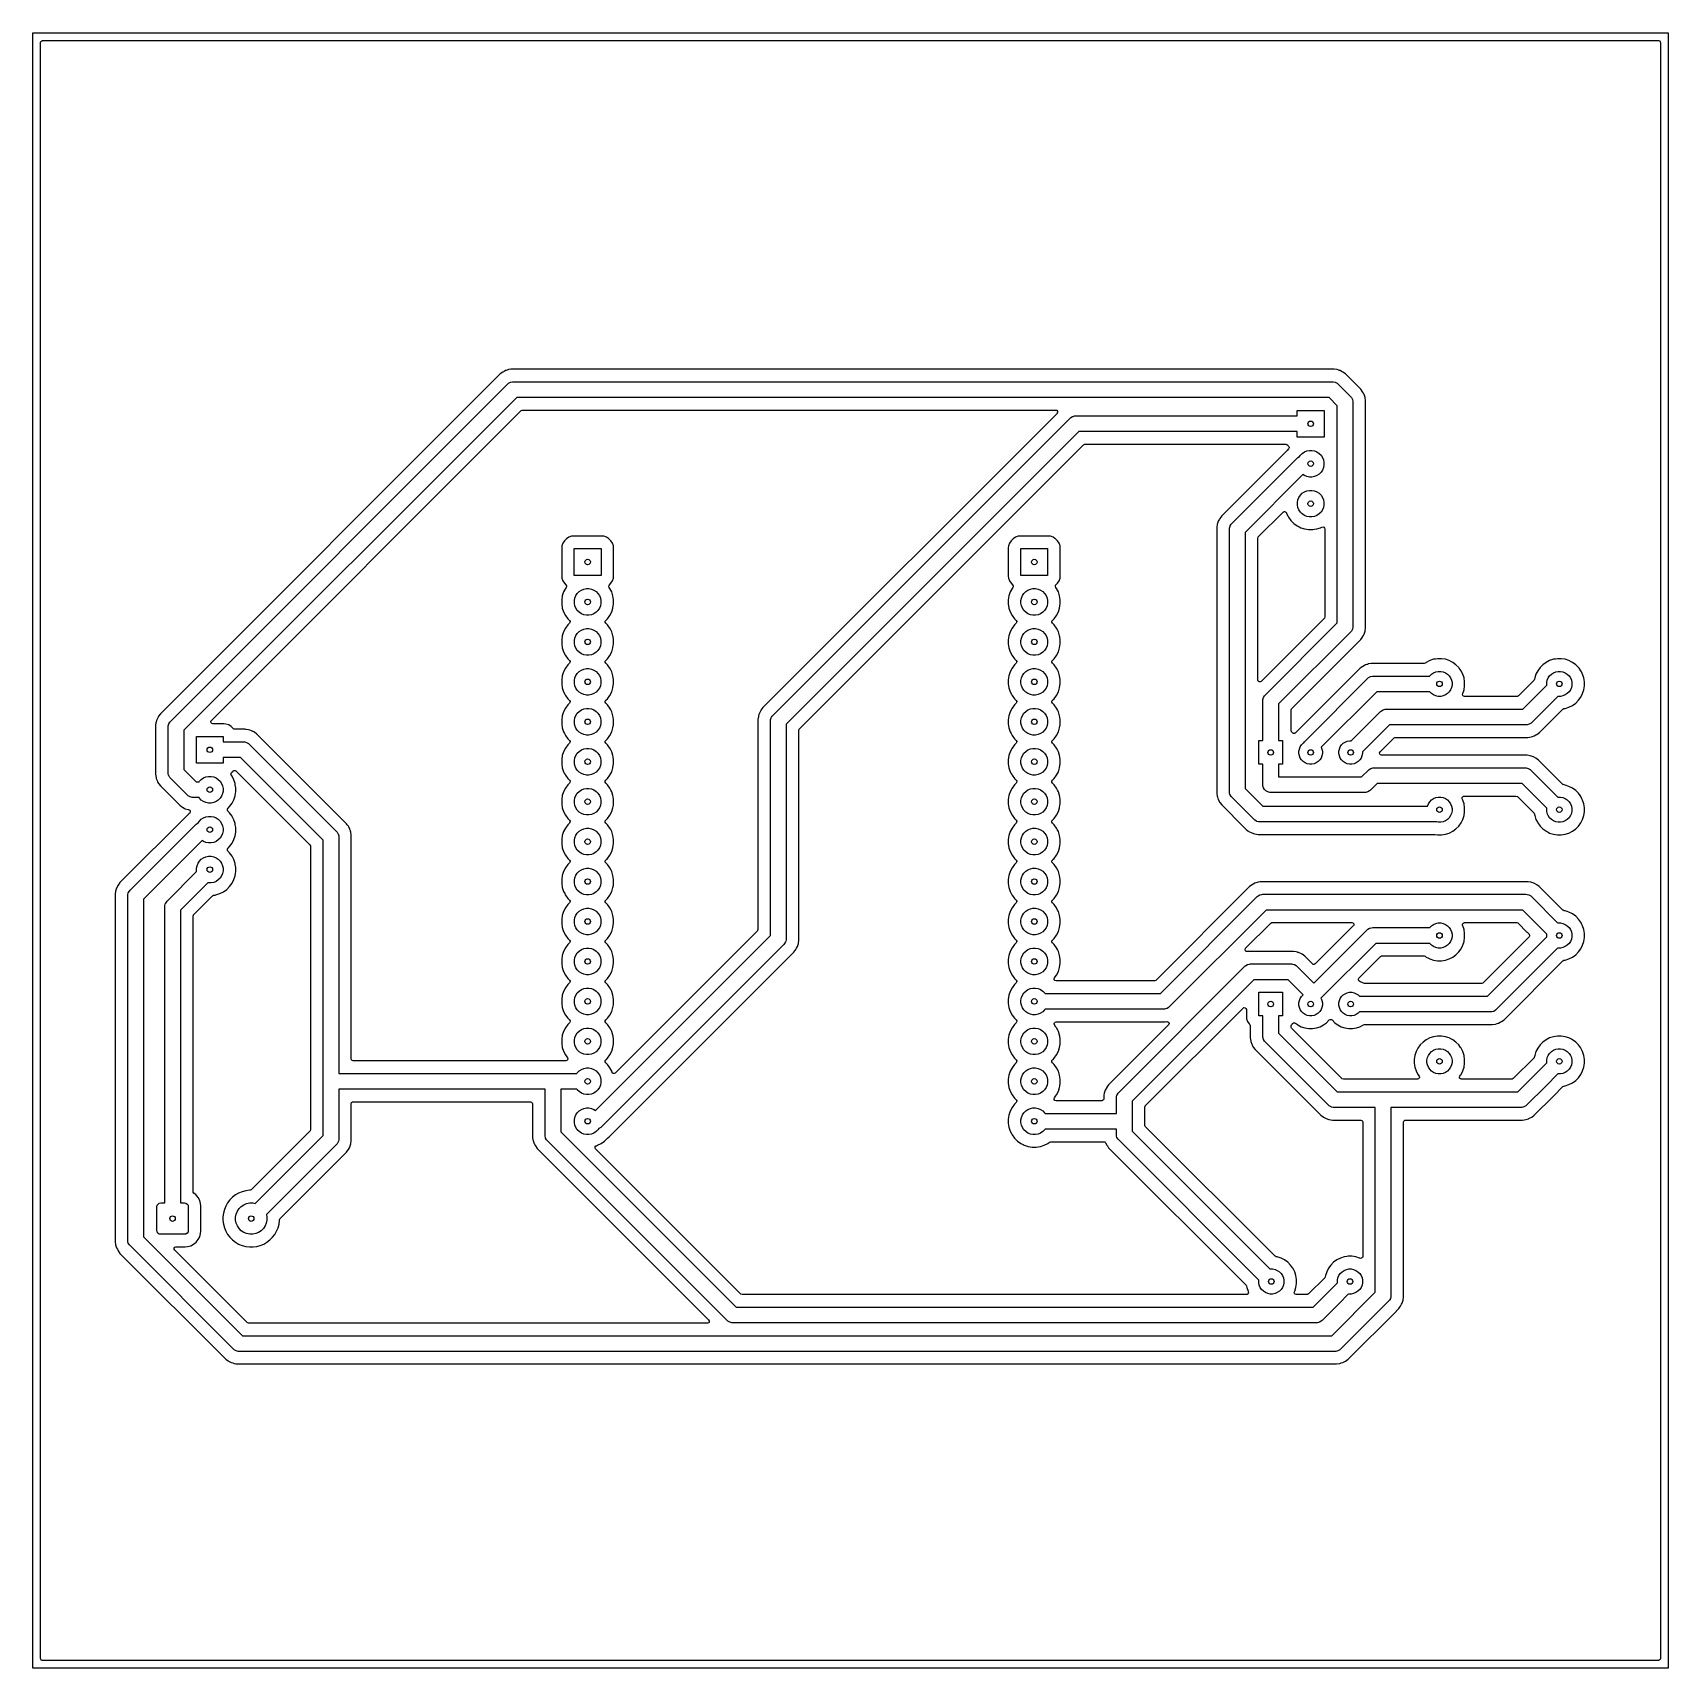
# Model space of a CAD drawing. Extents: x 20 to 124, y -124 to -20.
import ezdxf

# ---------------------------------------------------------------- set-up
doc = ezdxf.new("R2010")
doc.units = 0
doc.layers.add('BLACK', color=7, linetype='CONTINUOUS')
doc.layers.add('WHITE', color=7, linetype='CONTINUOUS')

msp = doc.modelspace()

# ---------------------------------------------------------------- linework, layer by layer
at = {"layer": 'BLACK', "linetype": 'CONTINUOUS'}
for p, q in [((20.5005, -20.6245), (20.520185, -20.557461)), ((20.5005, -74.782348), (20.5005, -20.6245)), ((20.520185, -20.557461), (20.572989, -20.511706)), ((20.572989, -20.511706), (20.6245, -20.5005)), ((20.6245, -20.5005), (123.3755, -20.5005)), ((123.3755, -20.5005), (123.442539, -20.520185)), ((123.442539, -20.520185), (123.488294, -20.572989)), ((123.488294, -20.572989), (123.4995, -20.6245)), ((123.4995, -20.6245), (123.4995, -123.3755)), ((49.884588, -41.578213), (49.718978, -41.698536)), ((49.975785, -41.531746), (49.884588, -41.578213)), ((50.066974, -41.485282), (49.975784, -41.531745)), ((49.975784, -41.531745), (49.975785, -41.531746)), ((50.111552, -41.470797), (50.066974, -41.485282)), ((50.164323, -41.453651), (50.111552, -41.470797)), ((50.261663, -41.422023), (50.164323, -41.45365)), ((50.164323, -41.45365), (50.164323, -41.453651)), ((50.396453, -41.400674), (50.261663, -41.422023)), ((50.463848, -41.39), (50.396453, -41.400674)), ((50.668551, -41.39), (50.463848, -41.39)), ((102.736352, -41.39), (50.668551, -41.39)), ((102.763995, -41.394378), (102.736352, -41.39)), ((102.938535, -41.422022), (102.763995, -41.394378)), ((103.012003, -41.445894), (102.938535, -41.422022)), ((103.035876, -41.453651), (103.012003, -41.445894)), ((103.086515, -41.470104), (103.035876, -41.453651)), ((103.133223, -41.485281), (103.086515, -41.470104)), ((103.224412, -41.531745), (103.133223, -41.485281)), ((103.224414, -41.531746), (103.224412, -41.531745)), ((103.315611, -41.578213), (103.224414, -41.531746)), ((103.481219, -41.698534), (103.315611, -41.578213)), ((49.718978, -41.698536), (28.117536, -63.299978)), ((28.755947, -63.793647), (50.212647, -42.336947)), ((50.212647, -42.336947), (50.26181, -42.293831)), ((50.26181, -42.293831), (50.261819, -42.293823)), ((50.261819, -42.293823), (50.374858, -42.22856)), ((50.374858, -42.22856), (50.500937, -42.194777)), ((50.500937, -42.194777), (50.500952, -42.194777)), ((50.500952, -42.194777), (50.5662, -42.1905)), ((50.5662, -42.1905), (102.634, -42.1905)), ((102.634, -42.1905), (102.699248, -42.194777)), ((102.699248, -42.194777), (102.699263, -42.194777)), ((102.699263, -42.194777), (102.825342, -42.22856)), ((102.825342, -42.22856), (102.938381, -42.293823)), ((102.938381, -42.293823), (102.938396, -42.293838)), ((102.938396, -42.293838), (102.987553, -42.336947)), ((102.987553, -42.336947), (103.805153, -43.154547)), ((104.443566, -42.660881), (103.481219, -41.698534)), ((50.773306, -43.1905), (29.6095, -64.354306)), ((102.426894, -43.1905), (50.773306, -43.1905)), ((102.9516, -43.715206), (102.426894, -43.1905)), ((103.805153, -43.154547), (103.848261, -43.203703)), ((103.848261, -43.203703), (103.848277, -43.203719)), ((103.848277, -43.203719), (103.91354, -43.316758)), ((103.91354, -43.316758), (103.947323, -43.442837)), ((103.947323, -43.442837), (103.947323, -43.442852)), ((103.947323, -43.442852), (103.9516, -43.5081)), ((103.9516, -43.5081), (103.9516, -57.74)), ((104.563887, -42.826489), (104.443566, -42.660881)), ((104.610352, -42.917684), (104.563887, -42.826489)), ((104.610353, -42.917685), (104.610352, -42.917684)), ((104.656818, -43.008876), (104.610353, -42.917685)), ((104.656818, -43.008878), (104.656818, -43.008876)), ((104.65682, -43.008881), (104.656818, -43.008878)), ((104.720077, -43.203566), (104.65682, -43.008881)), ((104.7521, -43.405748), (104.720077, -43.203566)), ((104.7521, -57.842352), (104.7521, -43.405748)), ((31.363066, -63.732819), (51.068566, -44.027319)), ((51.068566, -44.027319), (51.129889, -43.993834)), ((51.129889, -43.993834), (51.156247, -43.991)), ((51.156247, -43.991), (85.049553, -43.991)), ((85.137234, -44.202681), (66.423036, -62.916878)), ((67.061447, -63.410547), (85.960547, -44.511446)), ((85.049553, -43.991), (85.116592, -44.010685)), ((85.116592, -44.010685), (85.162347, -44.063489)), ((85.143266, -44.196203), (85.137234, -44.202681)), ((85.172291, -44.132647), (85.143266, -44.196203)), ((85.162347, -44.063489), (85.172291, -44.132647)), ((85.960547, -44.511446), (86.009711, -44.46833)), ((86.009711, -44.46833), (86.009719, -44.468323)), ((86.009719, -44.468323), (86.122758, -44.40306)), ((86.122758, -44.40306), (86.149401, -44.39592)), ((86.149401, -44.39592), (86.248837, -44.369277)), ((86.248837, -44.369277), (86.248852, -44.369277)), ((86.248852, -44.369277), (86.3141, -44.365)), ((86.3141, -44.365), (100.4112, -44.365)), ((100.4112, -44.365), (100.4112, -44.015)), ((100.4112, -44.015), (102.1112, -44.015)), ((102.1112, -44.015), (102.1112, -45.715)), ((102.9516, -57.532893), (102.9516, -43.715206)), ((86.521207, -45.365), (67.915, -63.971206)), ((100.4112, -45.365), (86.521207, -45.365)), ((100.4112, -45.715), (100.4112, -45.365)), ((102.1112, -45.715), (100.4112, -45.715)), ((68.751819, -64.266465), (86.816465, -46.201819)), ((86.816465, -46.201819), (86.877788, -46.168334)), ((86.877788, -46.168334), (86.904146, -46.1655)), ((86.904146, -46.1655), (99.68039, -46.1655)), ((99.759134, -46.557781), (95.601936, -50.714978)), ((99.68039, -46.1655), (99.710543, -46.174354)), ((99.710543, -46.174354), (99.741163, -46.181414)), ((99.741163, -46.181414), (99.744629, -46.184363)), ((99.744629, -46.184363), (99.747429, -46.185185)), ((99.747429, -46.185185), (99.769152, -46.202913)), ((99.852838, -46.464077), (99.759134, -46.557781)), ((99.769152, -46.202913), (99.778188, -46.212176)), ((99.778188, -46.212176), (99.781384, -46.217262)), ((99.781384, -46.217262), (99.8534, -46.289278)), ((99.878482, -46.424173), (99.852838, -46.464077)), ((99.8534, -46.289278), (99.853918, -46.289809)), ((99.853918, -46.289809), (99.869944, -46.320045)), ((99.869944, -46.320045), (99.886322, -46.350038)), ((99.880791, -46.421168), (99.878482, -46.424173)), ((99.880847, -46.420492), (99.880791, -46.421168)), ((99.881338, -46.41973), (99.880847, -46.420492)), ((99.883777, -46.385613), (99.881338, -46.41973)), ((99.88664, -46.351543), (99.883777, -46.385613)), ((99.886322, -46.350038), (99.886264, -46.350835)), ((99.886264, -46.350835), (99.88664, -46.351543)), ((100.604141, -46.865766), (100.721966, -46.747941)), ((100.721966, -46.747941), (100.860513, -46.655367)), ((100.860513, -46.655367), (101.014458, -46.591601)), ((101.014458, -46.591601), (101.177885, -46.559093)), ((101.177885, -46.559093), (101.344515, -46.559093)), ((101.344515, -46.559093), (101.507942, -46.591601)), ((101.507942, -46.591601), (101.661887, -46.655367)), ((101.661887, -46.655367), (101.800434, -46.747941)), ((101.800434, -46.747941), (101.918259, -46.865766)), ((96.240347, -51.208647), (100.397547, -47.051446)), ((100.397547, -47.051446), (100.446711, -47.00833)), ((100.446711, -47.00833), (100.446719, -47.008323)), ((100.446719, -47.008323), (100.547933, -46.949887)), ((100.547933, -46.949887), (100.604141, -46.865766)), ((101.918259, -46.865766), (102.010833, -47.004313)), ((102.010833, -47.805687), (101.918259, -47.944234)), ((102.010833, -47.004313), (102.074599, -47.158258)), ((102.074599, -47.651742), (102.010833, -47.805687)), ((102.074599, -47.158258), (102.107107, -47.321685)), ((102.107107, -47.488315), (102.074599, -47.651742)), ((102.107107, -47.321685), (102.107107, -47.488315)), ((100.769432, -48.093774), (97.0939, -51.769306)), ((100.860513, -48.154633), (100.769432, -48.093774)), ((101.014458, -48.218399), (100.860513, -48.154633)), ((101.177885, -48.250907), (101.014458, -48.218399)), ((101.344515, -48.250907), (101.177885, -48.250907)), ((101.507942, -48.218399), (101.344515, -48.250907)), ((101.661887, -48.154633), (101.507942, -48.218399)), ((101.800434, -48.062059), (101.661887, -48.154633)), ((101.918259, -47.944234), (101.800434, -48.062059)), ((100.415293, -49.861685), (100.447801, -49.698258)), ((100.415293, -50.028315), (100.415293, -49.861685)), ((100.447801, -49.698258), (100.511567, -49.544313)), ((100.511567, -49.544313), (100.604141, -49.405766)), ((100.604141, -49.405766), (100.721966, -49.287941)), ((100.721966, -49.287941), (100.860513, -49.195367)), ((100.860513, -49.195367), (101.014458, -49.131601)), ((101.014458, -49.131601), (101.177885, -49.099093)), ((101.177885, -49.099093), (101.344515, -49.099093)), ((101.344515, -49.099093), (101.507942, -49.131601)), ((101.507942, -49.131601), (101.661887, -49.195367)), ((101.661887, -49.195367), (101.800434, -49.287941)), ((101.800434, -49.287941), (101.918259, -49.405766)), ((101.918259, -49.405766), (102.010833, -49.544313)), ((102.010833, -49.544313), (102.074599, -49.698258)), ((102.074599, -49.698258), (102.107107, -49.861685)), ((102.107107, -49.861685), (102.107107, -50.028315)), ((95.452888, -50.936966), (95.388232, -51.063859)), ((95.481614, -50.880587), (95.452888, -50.936966)), ((95.481616, -50.880584), (95.481614, -50.880587)), ((95.601936, -50.714978), (95.481616, -50.880584)), ((97.930714, -52.064569), (99.511312, -50.48397)), ((99.511312, -50.48397), (99.513723, -50.482653)), ((99.513723, -50.482653), (99.515144, -50.480299)), ((99.515144, -50.480299), (99.544212, -50.466005)), ((99.544212, -50.466005), (99.572633, -50.450487)), ((99.572633, -50.450487), (99.575374, -50.450683)), ((99.575374, -50.450683), (99.577844, -50.449469)), ((99.577844, -50.449469), (99.610023, -50.45316)), ((99.610023, -50.45316), (99.642325, -50.455471)), ((99.642325, -50.455471), (99.644527, -50.457119)), ((99.644527, -50.457119), (99.647259, -50.457433)), ((99.647259, -50.457433), (99.672333, -50.477935)), ((99.672333, -50.477935), (99.698258, -50.497343)), ((99.698258, -50.497343), (99.699869, -50.500451)), ((99.699869, -50.500451), (99.701348, -50.50166)), ((99.701348, -50.50166), (99.716921, -50.533333)), ((99.716921, -50.533333), (99.73162, -50.578572)), ((99.73162, -50.578572), (99.801124, -50.714978)), ((99.801124, -50.714978), (99.849566, -50.810051)), ((99.849566, -50.810051), (100.002269, -51.020229)), ((100.447801, -50.191742), (100.415293, -50.028315)), ((100.511567, -50.345687), (100.447801, -50.191742)), ((100.604141, -50.484234), (100.511567, -50.345687)), ((100.721966, -50.602059), (100.604141, -50.484234)), ((100.860513, -50.694633), (100.721966, -50.602059)), ((101.014458, -50.758399), (100.860513, -50.694633)), ((101.177885, -50.790907), (101.014458, -50.758399)), ((101.344515, -50.790907), (101.177885, -50.790907)), ((101.507942, -50.758399), (101.344515, -50.790907)), ((101.661887, -50.694633), (101.507942, -50.758399)), ((101.800434, -50.602059), (101.661887, -50.694633)), ((101.918259, -50.484234), (101.800434, -50.602059)), ((102.010833, -50.345687), (101.918259, -50.484234)), ((102.074599, -50.191742), (102.010833, -50.345687)), ((102.107107, -50.028315), (102.074599, -50.191742)), ((95.325422, -51.257669), (95.2934, -51.459848)), ((95.2934, -51.459848), (95.2934, -68.361751)), ((95.342883, -51.20393), (95.325422, -51.257668)), ((95.325422, -51.257668), (95.325422, -51.257669)), ((95.387172, -51.067619), (95.342883, -51.203929)), ((95.342883, -51.203929), (95.342883, -51.20393)), ((95.388232, -51.063859), (95.387172, -51.067619)), ((96.0939, -51.5622), (96.098177, -51.496952)), ((96.0939, -68.2594), (96.0939, -51.5622)), ((96.098177, -51.496937), (96.13196, -51.370858)), ((96.098177, -51.496952), (96.098177, -51.496937)), ((96.13196, -51.370858), (96.140172, -51.356634)), ((96.140172, -51.356634), (96.197223, -51.257819)), ((96.197223, -51.257819), (96.197238, -51.257803)), ((96.197238, -51.257803), (96.240347, -51.208647)), ((97.0939, -51.769306), (97.0939, -68.052293)), ((100.002269, -51.020229), (100.185971, -51.203931)), ((100.185971, -51.203931), (100.396149, -51.356634)), ((100.396149, -51.356634), (100.526285, -51.422942)), ((100.526285, -51.422942), (100.627623, -51.474577)), ((100.627623, -51.474577), (100.627625, -51.474577)), ((100.627625, -51.474577), (100.627628, -51.474579)), ((100.627628, -51.474579), (100.874707, -51.55486)), ((100.874707, -51.55486), (101.006906, -51.575797)), ((101.006906, -51.575797), (101.131298, -51.5955)), ((101.131298, -51.5955), (101.131303, -51.5955)), ((101.131303, -51.5955), (101.391102, -51.5955)), ((101.391102, -51.5955), (101.504498, -51.577539)), ((101.504498, -51.577539), (101.647693, -51.55486)), ((101.647693, -51.55486), (101.894772, -51.474579)), ((101.894772, -51.474579), (101.970805, -51.435837)), ((101.970805, -51.435837), (102.039474, -51.422942)), ((102.039474, -51.422942), (102.104214, -51.449218)), ((102.104214, -51.449218), (102.144472, -51.506324)), ((102.144472, -51.506324), (102.1511, -51.546323)), ((102.1511, -51.546323), (102.1511, -57.149953)), ((53.65083, -52.62575), (53.6357, -52.760039)), ((53.6357, -52.760039), (53.6357, -54.54996)), ((53.650831, -52.625745), (53.65083, -52.62575)), ((53.710411, -52.455476), (53.650831, -52.625745)), ((53.806384, -52.302737), (53.710411, -52.455476)), ((53.933937, -52.175184), (53.806384, -52.302737)), ((54.086676, -52.079211), (53.933937, -52.175184)), ((54.256945, -52.019631), (54.086676, -52.079211)), ((54.25695, -52.01963), (54.256945, -52.019631)), ((54.391239, -52.0045), (54.25695, -52.01963)), ((54.391246, -52.0045), (54.391239, -52.0045)), ((56.181154, -52.0045), (54.391246, -52.0045)), ((54.4362, -54.505), (54.4362, -52.805)), ((54.4362, -52.805), (56.1362, -52.805)), ((56.1362, -52.805), (56.1362, -54.505)), ((56.18116, -52.0045), (56.181154, -52.0045)), ((56.315449, -52.01963), (56.18116, -52.0045)), ((56.315454, -52.019631), (56.315449, -52.01963)), ((56.485723, -52.079211), (56.315454, -52.019631)), ((56.601955, -52.152245), (56.485723, -52.079211)), ((56.638462, -52.175184), (56.601955, -52.152245)), ((56.766016, -52.302738), (56.638462, -52.175184)), ((56.861989, -52.455478), (56.766016, -52.302738)), ((56.921568, -52.625745), (56.861989, -52.455478)), ((56.9367, -52.760046), (56.921568, -52.625745)), ((56.9367, -54.549954), (56.9367, -52.760046)), ((82.05083, -52.62575), (82.0357, -52.760039)), ((82.0357, -52.760039), (82.0357, -54.54996)), ((82.050831, -52.625745), (82.05083, -52.62575)), ((82.110411, -52.455476), (82.050831, -52.625745)), ((82.206384, -52.302737), (82.110411, -52.455476)), ((82.333937, -52.175184), (82.206384, -52.302737)), ((82.486676, -52.079211), (82.333937, -52.175184)), ((82.656945, -52.019631), (82.486676, -52.079211)), ((82.65695, -52.01963), (82.656945, -52.019631)), ((82.791239, -52.0045), (82.65695, -52.01963)), ((82.791246, -52.0045), (82.791239, -52.0045)), ((84.581154, -52.0045), (82.791246, -52.0045)), ((82.8362, -54.505), (82.8362, -52.805)), ((82.8362, -52.805), (84.5362, -52.805)), ((84.5362, -52.805), (84.5362, -54.505)), ((84.58116, -52.0045), (84.581154, -52.0045)), ((84.715449, -52.01963), (84.58116, -52.0045)), ((84.715454, -52.019631), (84.715449, -52.01963)), ((84.885723, -52.079211), (84.715454, -52.019631)), ((85.001955, -52.152245), (84.885723, -52.079211)), ((85.038462, -52.175184), (85.001955, -52.152245)), ((85.166016, -52.302738), (85.038462, -52.175184)), ((85.261989, -52.455478), (85.166016, -52.302738)), ((85.321568, -52.625745), (85.261989, -52.455478)), ((85.3367, -52.760046), (85.321568, -52.625745)), ((85.3367, -54.549954), (85.3367, -52.760046)), ((97.8944, -52.152245), (97.914085, -52.085206)), ((97.8944, -61.158653), (97.8944, -52.152245)), ((97.914085, -52.085206), (97.930714, -52.064569)), ((53.6357, -54.54996), (53.65083, -54.684249)), ((53.65083, -54.684249), (53.650831, -54.684254)), ((53.650831, -54.684254), (53.710411, -54.854523)), ((53.710411, -54.854523), (53.806384, -55.007262)), ((53.806384, -55.007262), (53.906776, -55.107654)), ((53.906776, -55.107654), (53.940261, -55.168977)), ((56.1362, -54.505), (54.4362, -54.505)), ((56.645331, -55.134362), (56.665623, -55.107655)), ((56.665623, -55.107655), (56.665624, -55.107654)), ((56.665624, -55.107654), (56.766016, -55.007262)), ((56.766016, -55.007262), (56.861989, -54.854522)), ((56.861989, -54.854522), (56.921568, -54.684255)), ((56.921568, -54.684255), (56.9367, -54.549954)), ((82.0357, -54.54996), (82.05083, -54.684249)), ((82.05083, -54.684249), (82.050831, -54.684254)), ((82.050831, -54.684254), (82.110411, -54.854523)), ((82.110411, -54.854523), (82.206384, -55.007262)), ((82.206384, -55.007262), (82.306776, -55.107654)), ((82.306776, -55.107654), (82.340261, -55.168977)), ((84.5362, -54.505), (82.8362, -54.505)), ((85.045331, -55.134362), (85.065623, -55.107655)), ((85.065623, -55.107655), (85.065624, -55.107654)), ((85.065624, -55.107654), (85.166016, -55.007262)), ((85.166016, -55.007262), (85.261989, -54.854522)), ((85.261989, -54.854522), (85.321568, -54.684255)), ((85.321568, -54.684255), (85.3367, -54.549954)), ((53.67634, -55.808506), (53.6357, -56.065097)), ((53.6357, -56.065097), (53.6357, -56.324902)), ((53.756622, -55.561423), (53.67634, -55.808506)), ((53.874567, -55.329946), (53.756622, -55.561423)), ((53.919414, -55.268219), (53.874567, -55.329946)), ((53.935277, -55.238669), (53.919414, -55.268219)), ((53.940261, -55.168977), (53.935277, -55.238669)), ((54.440293, -56.111685), (54.472801, -55.948258)), ((54.440293, -56.278315), (54.440293, -56.111685)), ((54.472801, -55.948258), (54.536567, -55.794313)), ((54.536567, -55.794313), (54.629141, -55.655766)), ((54.629141, -55.655766), (54.746966, -55.537941)), ((54.746966, -55.537941), (54.885513, -55.445367)), ((54.885513, -55.445367), (55.039458, -55.381601)), ((55.039458, -55.381601), (55.202885, -55.349093)), ((55.202885, -55.349093), (55.369515, -55.349093)), ((55.369515, -55.349093), (55.532942, -55.381601)), ((55.532942, -55.381601), (55.686887, -55.445367)), ((55.686887, -55.445367), (55.825434, -55.537941)), ((55.825434, -55.537941), (55.943259, -55.655766)), ((55.943259, -55.655766), (56.035833, -55.794313)), ((56.035833, -55.794313), (56.099599, -55.948258)), ((56.099599, -55.948258), (56.132107, -56.111685)), ((56.132107, -56.111685), (56.132107, -56.278315)), ((56.629506, -55.202416), (56.645331, -55.134362)), ((56.652985, -55.268219), (56.629506, -55.202416)), ((56.697832, -55.329946), (56.652985, -55.268219)), ((56.697833, -55.329948), (56.697832, -55.329946)), ((56.815777, -55.561423), (56.697833, -55.329948)), ((56.815777, -55.561425), (56.815777, -55.561423)), ((56.815779, -55.561428), (56.815777, -55.561425)), ((56.89606, -55.808507), (56.815779, -55.561428)), ((56.915147, -55.929021), (56.89606, -55.808507)), ((56.9367, -56.065097), (56.915147, -55.929021)), ((56.9367, -56.324902), (56.9367, -56.065097)), ((82.07634, -55.808506), (82.0357, -56.065097)), ((82.0357, -56.065097), (82.0357, -56.324902)), ((82.156622, -55.561423), (82.07634, -55.808506)), ((82.274567, -55.329946), (82.156622, -55.561423)), ((82.319414, -55.268219), (82.274567, -55.329946)), ((82.335277, -55.238669), (82.319414, -55.268219)), ((82.340261, -55.168977), (82.335277, -55.238669)), ((82.840293, -56.111685), (82.872801, -55.948258)), ((82.840293, -56.278315), (82.840293, -56.111685)), ((82.872801, -55.948258), (82.936567, -55.794313)), ((82.936567, -55.794313), (83.029141, -55.655766)), ((83.029141, -55.655766), (83.146966, -55.537941)), ((83.146966, -55.537941), (83.285513, -55.445367)), ((83.285513, -55.445367), (83.439458, -55.381601)), ((83.439458, -55.381601), (83.602885, -55.349093)), ((83.602885, -55.349093), (83.769515, -55.349093)), ((83.769515, -55.349093), (83.932942, -55.381601)), ((83.932942, -55.381601), (84.086887, -55.445367)), ((84.086887, -55.445367), (84.225434, -55.537941)), ((84.225434, -55.537941), (84.343259, -55.655766)), ((84.343259, -55.655766), (84.435833, -55.794313)), ((84.435833, -55.794313), (84.499599, -55.948258)), ((84.499599, -55.948258), (84.532107, -56.111685)), ((84.532107, -56.111685), (84.532107, -56.278315)), ((85.029506, -55.202416), (85.045331, -55.134362)), ((85.052985, -55.268219), (85.029506, -55.202416)), ((85.097832, -55.329946), (85.052985, -55.268219)), ((85.097833, -55.329948), (85.097832, -55.329946)), ((85.215777, -55.561423), (85.097833, -55.329948)), ((85.215777, -55.561425), (85.215777, -55.561423)), ((85.215779, -55.561428), (85.215777, -55.561425)), ((85.29606, -55.808507), (85.215779, -55.561428)), ((85.315147, -55.929021), (85.29606, -55.808507)), ((85.3367, -56.065097), (85.315147, -55.929021)), ((85.3367, -56.324902), (85.3367, -56.065097)), ((53.6357, -56.324902), (53.67634, -56.581493)), ((53.67634, -56.581493), (53.756622, -56.828576)), ((53.756622, -56.828576), (53.874568, -57.060054)), ((53.874568, -57.060054), (54.027266, -57.270225)), ((54.472801, -56.441742), (54.440293, -56.278315)), ((54.536567, -56.595687), (54.472801, -56.441742)), ((54.629141, -56.734234), (54.536567, -56.595687)), ((54.746966, -56.852059), (54.629141, -56.734234)), ((54.885513, -56.944633), (54.746966, -56.852059)), ((55.039458, -57.008399), (54.885513, -56.944633)), ((55.202885, -57.040907), (55.039458, -57.008399)), ((55.369515, -57.040907), (55.202885, -57.040907)), ((55.532942, -57.008399), (55.369515, -57.040907)), ((55.686887, -56.944633), (55.532942, -57.008399)), ((55.825434, -56.852059), (55.686887, -56.944633)), ((55.943259, -56.734234), (55.825434, -56.852059)), ((56.035833, -56.595687), (55.943259, -56.734234)), ((56.099599, -56.441742), (56.035833, -56.595687)), ((56.132107, -56.278315), (56.099599, -56.441742)), ((56.545131, -57.270229), (56.697834, -57.060051)), ((56.697834, -57.060051), (56.815779, -56.828572)), ((56.815779, -56.828572), (56.89606, -56.581493)), ((56.89606, -56.581493), (56.918739, -56.438298)), ((56.918739, -56.438298), (56.9367, -56.324902)), ((82.0357, -56.324902), (82.07634, -56.581493)), ((82.07634, -56.581493), (82.156622, -56.828576)), ((82.156622, -56.828576), (82.274568, -57.060054)), ((82.274568, -57.060054), (82.427266, -57.270225)), ((82.872801, -56.441742), (82.840293, -56.278315)), ((82.936567, -56.595687), (82.872801, -56.441742)), ((83.029141, -56.734234), (82.936567, -56.595687)), ((83.146966, -56.852059), (83.029141, -56.734234)), ((83.285513, -56.944633), (83.146966, -56.852059)), ((83.439458, -57.008399), (83.285513, -56.944633)), ((83.602885, -57.040907), (83.439458, -57.008399)), ((83.769515, -57.040907), (83.602885, -57.040907)), ((83.932942, -57.008399), (83.769515, -57.040907)), ((84.086887, -56.944633), (83.932942, -57.008399)), ((84.225434, -56.852059), (84.086887, -56.944633)), ((84.343259, -56.734234), (84.225434, -56.852059)), ((84.435833, -56.595687), (84.343259, -56.734234)), ((84.499599, -56.441742), (84.435833, -56.595687)), ((84.532107, -56.278315), (84.499599, -56.441742)), ((84.945131, -57.270229), (85.097834, -57.060051)), ((85.097834, -57.060051), (85.215779, -56.828572)), ((85.215779, -56.828572), (85.29606, -56.581493)), ((85.29606, -56.581493), (85.318739, -56.438298)), ((85.318739, -56.438298), (85.3367, -56.324902)), ((102.1511, -57.149953), (102.131415, -57.216992)), ((53.756622, -58.101423), (53.67634, -58.348506)), ((53.874568, -57.869945), (53.756622, -58.101423)), ((54.027266, -57.659774), (53.874568, -57.869945)), ((54.027266, -57.270225), (54.027271, -57.270231)), ((54.027271, -57.659768), (54.027266, -57.659774)), ((54.027271, -57.270231), (54.134359, -57.377319)), ((54.134359, -57.552681), (54.027271, -57.659768)), ((54.134359, -57.377319), (54.167844, -57.438642)), ((54.16286, -57.508334), (54.134359, -57.552681)), ((54.167844, -57.438642), (54.16286, -57.508334)), ((54.536567, -58.334313), (54.629141, -58.195766)), ((54.629141, -58.195766), (54.746966, -58.077941)), ((54.746966, -58.077941), (54.885513, -57.985367)), ((54.885513, -57.985367), (55.039458, -57.921601)), ((55.039458, -57.921601), (55.202885, -57.889093)), ((55.202885, -57.889093), (55.369515, -57.889093)), ((55.369515, -57.889093), (55.532942, -57.921601)), ((55.532942, -57.921601), (55.686887, -57.985367)), ((55.686887, -57.985367), (55.825434, -58.077941)), ((55.825434, -58.077941), (55.943259, -58.195766)), ((55.943259, -58.195766), (56.035833, -58.334313)), ((56.404556, -57.491358), (56.40954, -57.421666)), ((56.438041, -57.552681), (56.404556, -57.491358)), ((56.40954, -57.421666), (56.438041, -57.377319)), ((56.438041, -57.377319), (56.545131, -57.270229)), ((56.545131, -57.659771), (56.438041, -57.552681)), ((56.697834, -57.869949), (56.545131, -57.659771)), ((56.772987, -58.017445), (56.697834, -57.869949)), ((56.815777, -58.101423), (56.772987, -58.017445)), ((56.815777, -58.101425), (56.815777, -58.101423)), ((56.815779, -58.101428), (56.815777, -58.101425)), ((56.89606, -58.348507), (56.815779, -58.101428)), ((82.156622, -58.101423), (82.07634, -58.348506)), ((82.274568, -57.869945), (82.156622, -58.101423)), ((82.427266, -57.659774), (82.274568, -57.869945)), ((82.427266, -57.270225), (82.427271, -57.270231)), ((82.427271, -57.659768), (82.427266, -57.659774)), ((82.427271, -57.270231), (82.534359, -57.377319)), ((82.534359, -57.552681), (82.427271, -57.659768)), ((82.534359, -57.377319), (82.567844, -57.438642)), ((82.56286, -57.508334), (82.534359, -57.552681)), ((82.567844, -57.438642), (82.56286, -57.508334)), ((82.936567, -58.334313), (83.029141, -58.195766)), ((83.029141, -58.195766), (83.146966, -58.077941)), ((83.146966, -58.077941), (83.285513, -57.985367)), ((83.285513, -57.985367), (83.439458, -57.921601)), ((83.439458, -57.921601), (83.602885, -57.889093)), ((83.602885, -57.889093), (83.769515, -57.889093)), ((83.769515, -57.889093), (83.932942, -57.921601)), ((83.932942, -57.921601), (84.086887, -57.985367)), ((84.086887, -57.985367), (84.225434, -58.077941)), ((84.225434, -58.077941), (84.343259, -58.195766)), ((84.343259, -58.195766), (84.435833, -58.334313)), ((84.804556, -57.491358), (84.80954, -57.421666)), ((84.838041, -57.552681), (84.804556, -57.491358)), ((84.80954, -57.421666), (84.838041, -57.377319)), ((84.838041, -57.377319), (84.945131, -57.270229)), ((84.945131, -57.659771), (84.838041, -57.552681)), ((85.097834, -57.869949), (84.945131, -57.659771)), ((85.172987, -58.017445), (85.097834, -57.869949)), ((85.215777, -58.101423), (85.172987, -58.017445)), ((85.215777, -58.101425), (85.215777, -58.101423)), ((85.215779, -58.101428), (85.215777, -58.101425)), ((85.29606, -58.348507), (85.215779, -58.101428)), ((102.114781, -57.237634), (98.106081, -61.246334)), ((98.367647, -62.116847), (102.9516, -57.532893)), ((103.805154, -58.093553), (99.2212, -62.677506)), ((102.131415, -57.216992), (102.114781, -57.237634)), ((103.848261, -58.044396), (103.805154, -58.093553)), ((103.848277, -58.044381), (103.848261, -58.044396)), ((103.91354, -57.931342), (103.848277, -58.044381)), ((103.91615, -57.921601), (103.91354, -57.931342)), ((103.947323, -57.805263), (103.91615, -57.921601)), ((103.9516, -57.74), (103.947323, -57.805247)), ((103.947323, -57.805247), (103.947323, -57.805263)), ((104.610353, -58.330414), (104.65682, -58.239219)), ((104.65682, -58.239219), (104.720077, -58.044534)), ((104.720077, -58.044534), (104.7521, -57.842352)), ((53.67634, -58.348506), (53.6357, -58.605097)), ((53.6357, -58.605097), (53.6357, -58.864902)), ((53.6357, -58.864902), (53.67634, -59.121493)), ((53.67634, -59.121493), (53.756622, -59.368576)), ((54.440293, -58.651685), (54.472801, -58.488258)), ((54.440293, -58.818315), (54.440293, -58.651685)), ((54.472801, -58.981742), (54.440293, -58.818315)), ((54.472801, -58.488258), (54.536567, -58.334313)), ((54.536567, -59.135687), (54.472801, -58.981742)), ((54.629141, -59.274234), (54.536567, -59.135687)), ((54.746966, -59.392059), (54.629141, -59.274234)), ((55.943259, -59.274234), (55.825434, -59.392059)), ((56.035833, -59.135687), (55.943259, -59.274234)), ((56.035833, -58.334313), (56.099599, -58.488258)), ((56.099599, -58.981742), (56.035833, -59.135687)), ((56.099599, -58.488258), (56.132107, -58.651685)), ((56.132107, -58.818315), (56.099599, -58.981742)), ((56.132107, -58.651685), (56.132107, -58.818315)), ((56.815779, -59.368572), (56.89606, -59.121493)), ((56.907638, -58.421611), (56.89606, -58.348507)), ((56.89606, -59.121493), (56.918739, -58.978298)), ((56.9367, -58.605097), (56.907638, -58.421611)), ((56.918739, -58.978298), (56.9367, -58.864902)), ((56.9367, -58.864902), (56.9367, -58.605097)), ((82.07634, -58.348506), (82.0357, -58.605097)), ((82.0357, -58.605097), (82.0357, -58.864902)), ((82.0357, -58.864902), (82.07634, -59.121493)), ((82.07634, -59.121493), (82.156622, -59.368576)), ((82.840293, -58.651685), (82.872801, -58.488258)), ((82.840293, -58.818315), (82.840293, -58.651685)), ((82.872801, -58.981742), (82.840293, -58.818315)), ((82.872801, -58.488258), (82.936567, -58.334313)), ((82.936567, -59.135687), (82.872801, -58.981742)), ((83.029141, -59.274234), (82.936567, -59.135687)), ((83.146966, -59.392059), (83.029141, -59.274234)), ((84.343259, -59.274234), (84.225434, -59.392059)), ((84.435833, -59.135687), (84.343259, -59.274234)), ((84.435833, -58.334313), (84.499599, -58.488258)), ((84.499599, -58.981742), (84.435833, -59.135687)), ((84.499599, -58.488258), (84.532107, -58.651685)), ((84.532107, -58.818315), (84.499599, -58.981742)), ((84.532107, -58.651685), (84.532107, -58.818315)), ((85.215779, -59.368572), (85.29606, -59.121493)), ((85.307638, -58.421611), (85.29606, -58.348507)), ((85.29606, -59.121493), (85.318739, -58.978298)), ((85.3367, -58.605097), (85.307638, -58.421611)), ((85.318739, -58.978298), (85.3367, -58.864902)), ((85.3367, -58.864902), (85.3367, -58.605097)), ((100.058014, -62.972769), (104.29175, -58.739032)), ((104.29175, -58.739032), (104.291757, -58.739027)), ((104.291757, -58.739027), (104.298817, -58.731967)), ((104.298817, -58.731967), (104.298819, -58.731966)), ((104.298819, -58.731966), (104.443566, -58.587219)), ((104.443566, -58.587219), (104.557453, -58.430466)), ((104.557453, -58.430466), (104.563887, -58.421611)), ((104.563887, -58.421611), (104.610353, -58.330414)), ((53.756622, -59.368576), (53.874568, -59.600054)), ((53.874568, -59.600054), (54.027266, -59.810225)), ((54.027266, -60.199774), (53.874568, -60.409945)), ((54.027266, -59.810225), (54.027271, -59.810231)), ((54.027271, -60.199768), (54.027266, -60.199774)), ((54.027271, -59.810231), (54.134359, -59.917319)), ((54.134359, -60.092681), (54.027271, -60.199768)), ((54.134359, -59.917319), (54.167844, -59.978642)), ((54.16286, -60.048334), (54.134359, -60.092681)), ((54.167844, -59.978642), (54.16286, -60.048334)), ((54.885513, -59.484633), (54.746966, -59.392059)), ((55.039458, -59.548399), (54.885513, -59.484633)), ((55.202885, -59.580907), (55.039458, -59.548399)), ((55.369515, -59.580907), (55.202885, -59.580907)), ((55.532942, -59.548399), (55.369515, -59.580907)), ((55.686887, -59.484633), (55.532942, -59.548399)), ((55.825434, -59.392059), (55.686887, -59.484633)), ((56.404556, -60.031358), (56.40954, -59.961666)), ((56.438041, -60.092681), (56.404556, -60.031358)), ((56.40954, -59.961666), (56.438041, -59.917319)), ((56.438041, -59.917319), (56.545131, -59.810229)), ((56.545131, -60.199771), (56.438041, -60.092681)), ((56.545131, -59.810229), (56.697834, -59.600051)), ((56.697834, -60.409949), (56.545131, -60.199771)), ((56.697834, -59.600051), (56.815779, -59.368572)), ((82.156622, -59.368576), (82.274568, -59.600054)), ((82.274568, -59.600054), (82.427266, -59.810225)), ((82.427266, -60.199774), (82.274568, -60.409945)), ((82.427266, -59.810225), (82.427271, -59.810231)), ((82.427271, -60.199768), (82.427266, -60.199774)), ((82.427271, -59.810231), (82.534359, -59.917319)), ((82.534359, -60.092681), (82.427271, -60.199768)), ((82.534359, -59.917319), (82.567844, -59.978642)), ((82.56286, -60.048334), (82.534359, -60.092681)), ((82.567844, -59.978642), (82.56286, -60.048334)), ((83.285513, -59.484633), (83.146966, -59.392059)), ((83.439458, -59.548399), (83.285513, -59.484633)), ((83.602885, -59.580907), (83.439458, -59.548399)), ((83.769515, -59.580907), (83.602885, -59.580907)), ((83.932942, -59.548399), (83.769515, -59.580907)), ((84.086887, -59.484633), (83.932942, -59.548399)), ((84.225434, -59.392059), (84.086887, -59.484633)), ((84.804556, -60.031358), (84.80954, -59.961666)), ((84.838041, -60.092681), (84.804556, -60.031358)), ((84.80954, -59.961666), (84.838041, -59.917319)), ((84.838041, -59.917319), (84.945131, -59.810229)), ((84.945131, -60.199771), (84.838041, -60.092681)), ((84.945131, -59.810229), (85.097834, -59.600051)), ((85.097834, -60.409949), (84.945131, -60.199771)), ((85.097834, -59.600051), (85.215779, -59.368572)), ((104.568184, -60.292716), (104.402578, -60.413036)), ((104.568187, -60.292714), (104.568184, -60.292716)), ((104.683303, -60.23406), (104.568187, -60.292714)), ((104.750576, -60.199781), (104.683303, -60.23406)), ((104.825622, -60.175397), (104.750576, -60.199781)), ((104.864661, -60.162713), (104.825622, -60.175397)), ((104.945267, -60.136522), (104.864661, -60.162712)), ((104.864661, -60.162712), (104.864661, -60.162713)), ((104.945268, -60.136522), (104.945267, -60.136522)), ((105.100579, -60.111923), (104.945268, -60.136522)), ((105.147448, -60.1045), (105.100579, -60.111923)), ((105.352151, -60.1045), (105.147448, -60.1045)), ((108.477962, -60.1045), (105.352151, -60.1045)), ((108.485042, -60.104298), (108.477962, -60.1045)), ((108.550846, -60.080818), (108.485042, -60.104298)), ((108.574001, -60.063995), (108.550846, -60.080818)), ((108.612354, -60.03613), (108.574001, -60.063995)), ((108.836816, -59.92176), (108.612354, -60.03613)), ((109.076414, -59.84391), (108.836816, -59.92176)), ((109.200826, -59.824205), (109.076414, -59.84391)), ((109.325238, -59.8045), (109.200826, -59.824205)), ((109.577162, -59.8045), (109.325238, -59.8045)), ((109.825985, -59.84391), (109.577162, -59.8045)), ((110.065583, -59.92176), (109.825985, -59.84391)), ((110.207225, -59.993931), (110.065583, -59.92176)), ((110.290045, -60.03613), (110.207225, -59.993931)), ((110.290047, -60.036131), (110.290045, -60.03613)), ((110.290048, -60.036132), (110.290047, -60.036131)), ((110.493849, -60.184201), (110.290048, -60.036132)), ((110.493854, -60.184205), (110.493849, -60.184201)), ((110.671994, -60.362345), (110.493854, -60.184205)), ((116.028545, -60.184205), (115.850405, -60.362345)), ((116.02855, -60.184201), (116.028545, -60.184205)), ((116.232351, -60.036132), (116.02855, -60.184201)), ((116.456816, -59.92176), (116.232351, -60.036132)), ((116.696414, -59.84391), (116.456816, -59.92176)), ((116.820826, -59.824205), (116.696414, -59.84391)), ((116.945238, -59.8045), (116.820826, -59.824205)), ((117.197162, -59.8045), (116.945238, -59.8045)), ((117.445985, -59.84391), (117.197162, -59.8045)), ((117.685583, -59.92176), (117.445985, -59.84391)), ((117.827225, -59.993931), (117.685583, -59.92176)), ((117.910045, -60.03613), (117.827225, -59.993931)), ((117.910047, -60.036131), (117.910045, -60.03613)), ((117.910048, -60.036132), (117.910047, -60.036131)), ((118.113849, -60.184201), (117.910048, -60.036132)), ((118.113854, -60.184205), (118.113849, -60.184201)), ((118.291994, -60.362345), (118.113854, -60.184205)), ((53.67634, -60.888506), (53.6357, -61.145097)), ((53.6357, -61.145097), (53.6357, -61.404902)), ((53.756622, -60.641423), (53.67634, -60.888506)), ((53.874568, -60.409945), (53.756622, -60.641423)), ((54.440293, -61.191685), (54.472801, -61.028258)), ((54.440293, -61.358315), (54.440293, -61.191685)), ((54.472801, -61.521742), (54.440293, -61.358315)), ((54.472801, -61.028258), (54.536567, -60.874313)), ((54.536567, -60.874313), (54.629141, -60.735766)), ((54.629141, -60.735766), (54.746966, -60.617941)), ((54.746966, -60.617941), (54.885513, -60.525367)), ((54.885513, -60.525367), (55.039458, -60.461601)), ((55.039458, -60.461601), (55.202885, -60.429093)), ((55.202885, -60.429093), (55.369515, -60.429093)), ((55.369515, -60.429093), (55.532942, -60.461601)), ((55.532942, -60.461601), (55.686887, -60.525367)), ((55.686887, -60.525367), (55.825434, -60.617941)), ((55.825434, -60.617941), (55.943259, -60.735766)), ((55.943259, -60.735766), (56.035833, -60.874313)), ((56.035833, -60.874313), (56.099599, -61.028258)), ((56.099599, -61.028258), (56.132107, -61.191685)), ((56.132107, -61.358315), (56.099599, -61.521742)), ((56.132107, -61.191685), (56.132107, -61.358315)), ((56.772987, -60.557445), (56.697834, -60.409949)), ((56.815777, -60.641423), (56.772987, -60.557445)), ((56.815777, -60.641425), (56.815777, -60.641423)), ((56.815779, -60.641428), (56.815777, -60.641425)), ((56.89606, -60.888507), (56.815779, -60.641428)), ((56.915147, -61.009021), (56.89606, -60.888507)), ((56.9367, -61.145097), (56.915147, -61.009021)), ((56.9367, -61.404902), (56.9367, -61.145097)), ((82.07634, -60.888506), (82.0357, -61.145097)), ((82.0357, -61.145097), (82.0357, -61.404902)), ((82.156622, -60.641423), (82.07634, -60.888506)), ((82.274568, -60.409945), (82.156622, -60.641423)), ((82.840293, -61.191685), (82.872801, -61.028258)), ((82.840293, -61.358315), (82.840293, -61.191685)), ((82.872801, -61.521742), (82.840293, -61.358315)), ((82.872801, -61.028258), (82.936567, -60.874313)), ((82.936567, -60.874313), (83.029141, -60.735766)), ((83.029141, -60.735766), (83.146966, -60.617941)), ((83.146966, -60.617941), (83.285513, -60.525367)), ((83.285513, -60.525367), (83.439458, -60.461601)), ((83.439458, -60.461601), (83.602885, -60.429093)), ((83.602885, -60.429093), (83.769515, -60.429093)), ((83.769515, -60.429093), (83.932942, -60.461601)), ((83.932942, -60.461601), (84.086887, -60.525367)), ((84.086887, -60.525367), (84.225434, -60.617941)), ((84.225434, -60.617941), (84.343259, -60.735766)), ((84.343259, -60.735766), (84.435833, -60.874313)), ((84.435833, -60.874313), (84.499599, -61.028258)), ((84.499599, -61.028258), (84.532107, -61.191685)), ((84.532107, -61.358315), (84.499599, -61.521742)), ((84.532107, -61.191685), (84.532107, -61.358315)), ((85.172987, -60.557445), (85.097834, -60.409949)), ((85.215777, -60.641423), (85.172987, -60.557445)), ((85.215777, -60.641425), (85.215777, -60.641423)), ((85.215779, -60.641428), (85.215777, -60.641425)), ((85.29606, -60.888507), (85.215779, -60.641428)), ((85.315147, -61.009021), (85.29606, -60.888507)), ((85.3367, -61.145097), (85.315147, -61.009021)), ((85.3367, -61.404902), (85.3367, -61.145097)), ((97.894716, -61.167499), (97.8944, -61.158653)), ((97.919133, -61.232963), (97.894716, -61.167499)), ((97.975066, -61.274835), (97.919133, -61.232963)), ((98.044758, -61.279819), (97.975066, -61.274835)), ((98.106081, -61.246334), (98.044758, -61.279819)), ((104.402578, -60.413036), (100.288689, -64.526925)), ((100.907647, -65.040047), (104.896246, -61.051447)), ((104.896246, -61.051447), (104.94541, -61.008331)), ((104.94541, -61.008331), (104.945419, -61.008323)), ((104.945419, -61.008323), (105.058458, -60.94306)), ((105.058458, -60.94306), (105.184537, -60.909277)), ((105.184537, -60.909277), (105.184552, -60.909277)), ((105.184552, -60.909277), (105.2498, -60.905)), ((105.2498, -60.905), (108.827771, -60.905)), ((108.827771, -60.905), (108.832792, -60.897485)), ((108.832792, -60.897485), (108.943685, -60.786592)), ((108.943685, -60.786592), (109.074083, -60.699463)), ((109.074083, -60.699463), (109.218972, -60.639448)), ((109.218972, -60.639448), (109.372786, -60.608852)), ((109.372786, -60.608852), (109.529614, -60.608852)), ((109.529614, -60.608852), (109.683428, -60.639448)), ((109.683428, -60.639448), (109.828317, -60.699463)), ((109.828317, -60.699463), (109.958715, -60.786592)), ((109.958715, -60.786592), (110.069608, -60.897485)), ((110.069608, -60.897485), (110.156737, -61.027883)), ((110.156737, -61.027883), (110.216752, -61.172772)), ((110.216752, -61.172772), (110.247348, -61.326586)), ((110.247348, -61.326586), (110.247348, -61.483414)), ((110.671998, -60.36235), (110.671994, -60.362345)), ((110.708823, -60.413036), (110.671998, -60.36235)), ((110.82007, -60.566155), (110.708823, -60.413036)), ((110.858423, -60.641428), (110.82007, -60.566155)), ((110.934439, -60.790616), (110.858423, -60.641428)), ((110.934439, -60.790618), (110.934439, -60.790616)), ((110.934441, -60.790621), (110.934439, -60.790618)), ((111.01229, -61.030215), (110.934441, -60.790621)), ((111.0517, -61.279038), (111.01229, -61.030215)), ((111.0517, -61.530962), (111.0517, -61.279038)), ((115.463423, -61.17359), (114.466334, -62.170681)), ((115.468285, -61.168443), (115.463423, -61.17359)), ((115.498215, -61.105309), (115.468285, -61.168443)), ((115.510109, -61.030217), (115.498215, -61.105309)), ((115.58796, -60.790618), (115.510109, -61.030217)), ((115.702332, -60.566151), (115.58796, -60.790618)), ((115.850401, -60.36235), (115.702332, -60.566151)), ((115.850405, -60.362345), (115.850401, -60.36235)), ((116.275052, -61.326586), (116.305648, -61.172772)), ((116.275052, -61.483414), (116.275052, -61.326586)), ((116.305648, -61.172772), (116.365663, -61.027883)), ((116.365663, -61.027883), (116.452792, -60.897485)), ((116.452792, -60.897485), (116.563685, -60.786592)), ((116.563685, -60.786592), (116.694083, -60.699463)), ((116.694083, -60.699463), (116.838972, -60.639448)), ((116.838972, -60.639448), (116.992786, -60.608852)), ((116.992786, -60.608852), (117.149614, -60.608852)), ((117.149614, -60.608852), (117.303428, -60.639448)), ((117.303428, -60.639448), (117.448317, -60.699463)), ((117.448317, -60.699463), (117.578715, -60.786592)), ((117.578715, -60.786592), (117.689608, -60.897485)), ((117.689608, -60.897485), (117.776737, -61.027883)), ((117.776737, -61.027883), (117.836752, -61.172772)), ((117.836752, -61.172772), (117.867348, -61.326586)), ((117.867348, -61.326586), (117.867348, -61.483414)), ((118.291998, -60.36235), (118.291994, -60.362345)), ((118.328823, -60.413036), (118.291998, -60.36235)), ((118.44007, -60.566155), (118.328823, -60.413036)), ((118.478423, -60.641428), (118.44007, -60.566155)), ((118.554439, -60.790616), (118.478423, -60.641428)), ((118.554439, -60.790618), (118.554439, -60.790616)), ((118.554441, -60.790621), (118.554439, -60.790618)), ((118.63229, -61.030215), (118.554441, -60.790621)), ((118.6717, -61.279038), (118.63229, -61.030215)), ((118.6717, -61.530962), (118.6717, -61.279038)), ((53.6357, -61.404902), (53.67634, -61.661493)), ((53.67634, -61.661493), (53.756622, -61.908576)), ((53.756622, -61.908576), (53.836505, -62.065353)), ((53.836505, -62.065353), (53.871743, -62.134511)), ((53.871743, -62.134511), (53.874568, -62.140054)), ((53.874568, -62.140054), (54.027266, -62.350225)), ((54.027266, -62.350225), (54.027271, -62.350231)), ((54.027271, -62.350231), (54.134359, -62.457319)), ((54.536567, -61.675687), (54.472801, -61.521742)), ((54.629141, -61.814234), (54.536567, -61.675687)), ((54.746966, -61.932059), (54.629141, -61.814234)), ((54.885513, -62.024633), (54.746966, -61.932059)), ((55.039458, -62.088399), (54.885513, -62.024633)), ((55.202885, -62.120907), (55.039458, -62.088399)), ((55.369515, -62.120907), (55.202885, -62.120907)), ((55.532942, -62.088399), (55.369515, -62.120907)), ((55.686887, -62.024633), (55.532942, -62.088399)), ((55.825434, -61.932059), (55.686887, -62.024633)), ((55.943259, -61.814234), (55.825434, -61.932059)), ((56.035833, -61.675687), (55.943259, -61.814234)), ((56.099599, -61.521742), (56.035833, -61.675687)), ((56.447711, -62.447649), (56.545131, -62.350229)), ((56.545131, -62.350229), (56.697834, -62.140051)), ((56.697834, -62.140051), (56.815779, -61.908572)), ((56.815779, -61.908572), (56.89606, -61.661493)), ((56.89606, -61.661493), (56.918739, -61.518298)), ((56.918739, -61.518298), (56.9367, -61.404902)), ((82.0357, -61.404902), (82.07634, -61.661493)), ((82.07634, -61.661493), (82.156622, -61.908576)), ((82.156622, -61.908576), (82.236505, -62.065353)), ((82.236505, -62.065353), (82.271743, -62.134511)), ((82.271743, -62.134511), (82.274568, -62.140054)), ((82.274568, -62.140054), (82.427266, -62.350225)), ((82.427266, -62.350225), (82.427271, -62.350231)), ((82.427271, -62.350231), (82.534359, -62.457319)), ((82.936567, -61.675687), (82.872801, -61.521742)), ((83.029141, -61.814234), (82.936567, -61.675687)), ((83.146966, -61.932059), (83.029141, -61.814234)), ((83.285513, -62.024633), (83.146966, -61.932059)), ((83.439458, -62.088399), (83.285513, -62.024633)), ((83.602885, -62.120907), (83.439458, -62.088399)), ((83.769515, -62.120907), (83.602885, -62.120907)), ((83.932942, -62.088399), (83.769515, -62.120907)), ((84.086887, -62.024633), (83.932942, -62.088399)), ((84.225434, -61.932059), (84.086887, -62.024633)), ((84.343259, -61.814234), (84.225434, -61.932059)), ((84.435833, -61.675687), (84.343259, -61.814234)), ((84.499599, -61.521742), (84.435833, -61.675687)), ((84.847711, -62.447649), (84.945131, -62.350229)), ((84.945131, -62.350229), (85.097834, -62.140051)), ((85.097834, -62.140051), (85.215779, -61.908572)), ((85.215779, -61.908572), (85.29606, -61.661493)), ((85.29606, -61.661493), (85.318739, -61.518298)), ((85.318739, -61.518298), (85.3367, -61.404902)), ((98.225477, -62.405137), (98.25926, -62.279058)), ((98.25926, -62.279058), (98.324523, -62.166019)), ((98.324523, -62.166019), (98.324538, -62.166003)), ((98.324538, -62.166003), (98.367647, -62.116847)), ((105.456907, -61.905), (101.930787, -65.431118)), ((108.827771, -61.905), (105.456907, -61.905)), ((108.832792, -61.912515), (108.827771, -61.905)), ((108.943685, -62.023408), (108.832792, -61.912515)), ((109.074083, -62.110537), (108.943685, -62.023408)), ((109.218972, -62.170552), (109.074083, -62.110537)), ((109.372786, -62.201148), (109.218972, -62.170552)), ((109.529614, -62.201148), (109.372786, -62.201148)), ((109.683428, -62.170552), (109.529614, -62.201148)), ((109.828317, -62.110537), (109.683428, -62.170552)), ((109.958715, -62.023408), (109.828317, -62.110537)), ((110.069608, -61.912515), (109.958715, -62.023408)), ((110.156737, -61.782117), (110.069608, -61.912515)), ((110.216752, -61.637228), (110.156737, -61.782117)), ((110.247348, -61.483414), (110.216752, -61.637228)), ((110.918455, -62.065353), (110.93071, -62.026702)), ((110.928399, -62.134511), (110.918455, -62.065353)), ((110.974154, -62.187315), (110.928399, -62.134511)), ((110.93071, -62.026702), (110.934438, -62.019385)), ((110.934438, -62.019385), (110.934439, -62.019383)), ((110.934439, -62.019383), (110.934441, -62.019379)), ((110.934441, -62.019379), (111.01229, -61.779785)), ((111.041193, -62.207), (110.974154, -62.187315)), ((111.01229, -61.779785), (111.0517, -61.530962)), ((114.378653, -62.207), (111.041193, -62.207)), ((114.405011, -62.204166), (114.378653, -62.207)), ((114.466334, -62.170681), (114.405011, -62.204166)), ((114.761594, -63.0075), (116.276815, -61.492278)), ((116.983921, -62.199384), (115.322253, -63.861053)), ((116.276815, -61.492278), (116.275052, -61.483414)), ((116.992786, -62.201148), (116.983921, -62.199384)), ((117.149614, -62.201148), (116.992786, -62.201148)), ((117.303428, -62.170552), (117.149614, -62.201148)), ((117.448317, -62.110537), (117.303428, -62.170552)), ((117.578715, -62.023408), (117.448317, -62.110537)), ((117.689608, -61.912515), (117.578715, -62.023408)), ((117.776737, -61.782117), (117.689608, -61.912515)), ((117.836752, -61.637228), (117.776737, -61.782117)), ((117.867348, -61.483414), (117.836752, -61.637228)), ((118.291993, -62.447656), (118.44007, -62.243845)), ((118.44007, -62.243845), (118.554441, -62.019379)), ((118.554441, -62.019379), (118.63229, -61.779785)), ((118.63229, -61.779785), (118.6717, -61.530962)), ((28.117536, -63.299978), (27.997211, -63.46559)), ((53.67634, -63.428506), (53.6357, -63.685097)), ((53.756622, -63.181423), (53.67634, -63.428506)), ((53.874568, -62.949945), (53.756622, -63.181423)), ((54.027266, -62.739774), (53.874568, -62.949945)), ((54.027271, -62.739768), (54.027266, -62.739774)), ((54.134359, -62.632681), (54.027271, -62.739768)), ((54.134359, -62.457319), (54.167844, -62.518642)), ((54.16286, -62.588334), (54.134359, -62.632681)), ((54.167844, -62.518642), (54.16286, -62.588334)), ((54.472801, -63.568258), (54.536567, -63.414313)), ((54.536567, -63.414313), (54.629141, -63.275766)), ((54.629141, -63.275766), (54.746966, -63.157941)), ((54.746966, -63.157941), (54.885513, -63.065367)), ((54.885513, -63.065367), (55.039458, -63.001601)), ((55.039458, -63.001601), (55.202885, -62.969093)), ((55.202885, -62.969093), (55.369515, -62.969093)), ((55.369515, -62.969093), (55.532942, -63.001601)), ((55.532942, -63.001601), (55.686887, -63.065367)), ((55.686887, -63.065367), (55.825434, -63.157941)), ((55.825434, -63.157941), (55.943259, -63.275766)), ((55.943259, -63.275766), (56.035833, -63.414313)), ((56.035833, -63.414313), (56.099599, -63.568258)), ((56.404556, -62.571358), (56.40954, -62.501666)), ((56.438041, -62.632681), (56.404556, -62.571358)), ((56.40954, -62.501666), (56.438041, -62.457319)), ((56.438041, -62.457319), (56.447711, -62.447649)), ((56.545131, -62.739771), (56.438041, -62.632681)), ((56.697834, -62.949949), (56.545131, -62.739771)), ((56.754135, -63.060445), (56.697834, -62.949949)), ((56.815777, -63.181423), (56.754135, -63.060445)), ((56.815777, -63.181425), (56.815777, -63.181423)), ((56.815779, -63.181428), (56.815777, -63.181425)), ((56.89606, -63.428507), (56.815779, -63.181428)), ((56.909676, -63.514477), (56.89606, -63.428507)), ((66.179431, -63.358287), (66.146523, -63.459565)), ((66.179775, -63.357227), (66.179431, -63.358287)), ((66.179797, -63.357156), (66.179775, -63.357227)), ((66.209778, -63.264883), (66.179797, -63.357156)), ((66.20978, -63.26488), (66.209778, -63.264883)), ((66.297246, -63.093219), (66.20978, -63.26488)), ((66.297247, -63.093216), (66.297246, -63.093219)), ((66.302706, -63.0825), (66.297247, -63.093216)), ((66.302716, -63.082484), (66.302706, -63.0825)), ((66.423031, -62.916884), (66.302716, -63.082484)), ((66.423036, -62.916878), (66.423031, -62.916884)), ((67.018338, -63.459703), (67.061447, -63.410547)), ((82.07634, -63.428506), (82.0357, -63.685097)), ((82.156622, -63.181423), (82.07634, -63.428506)), ((82.274568, -62.949945), (82.156622, -63.181423)), ((82.427266, -62.739774), (82.274568, -62.949945)), ((82.427271, -62.739768), (82.427266, -62.739774)), ((82.534359, -62.632681), (82.427271, -62.739768)), ((82.534359, -62.457319), (82.567844, -62.518642)), ((82.56286, -62.588334), (82.534359, -62.632681)), ((82.567844, -62.518642), (82.56286, -62.588334)), ((82.872801, -63.568258), (82.936567, -63.414313)), ((82.936567, -63.414313), (83.029141, -63.275766)), ((83.029141, -63.275766), (83.146966, -63.157941)), ((83.146966, -63.157941), (83.285513, -63.065367)), ((83.285513, -63.065367), (83.439458, -63.001601)), ((83.439458, -63.001601), (83.602885, -62.969093)), ((83.602885, -62.969093), (83.769515, -62.969093)), ((83.769515, -62.969093), (83.932942, -63.001601)), ((83.932942, -63.001601), (84.086887, -63.065367)), ((84.086887, -63.065367), (84.225434, -63.157941)), ((84.225434, -63.157941), (84.343259, -63.275766)), ((84.343259, -63.275766), (84.435833, -63.414313)), ((84.435833, -63.414313), (84.499599, -63.568258)), ((84.804556, -62.571358), (84.80954, -62.501666)), ((84.838041, -62.632681), (84.804556, -62.571358)), ((84.80954, -62.501666), (84.838041, -62.457319)), ((84.838041, -62.457319), (84.847711, -62.447649)), ((84.945131, -62.739771), (84.838041, -62.632681)), ((85.097834, -62.949949), (84.945131, -62.739771)), ((85.154135, -63.060445), (85.097834, -62.949949)), ((85.215777, -63.181423), (85.154135, -63.060445)), ((85.215777, -63.181425), (85.215777, -63.181423)), ((85.215779, -63.181428), (85.215777, -63.181425)), ((85.29606, -63.428507), (85.215779, -63.181428)), ((85.309676, -63.514477), (85.29606, -63.428507)), ((98.2212, -62.4704), (98.225477, -62.405152)), ((98.2212, -65.015), (98.2212, -62.4704)), ((98.225477, -62.405152), (98.225477, -62.405137)), ((99.2212, -62.677506), (99.2212, -65.015)), ((100.0217, -63.060445), (100.041385, -62.993406)), ((100.0217, -64.38206), (100.0217, -63.060445)), ((100.041385, -62.993406), (100.058014, -62.972769)), ((104.350647, -64.508447), (105.705147, -63.153947)), ((105.705147, -63.153947), (105.75431, -63.110831)), ((105.75431, -63.110831), (105.754319, -63.110823)), ((105.754319, -63.110823), (105.867358, -63.04556)), ((105.867358, -63.04556), (105.993437, -63.011777)), ((105.993437, -63.011777), (105.993452, -63.011777)), ((105.993452, -63.011777), (106.0587, -63.0075)), ((106.0587, -63.0075), (114.761594, -63.0075)), ((115.815919, -64.499466), (117.30261, -63.012773)), ((117.30261, -63.012773), (117.363931, -62.97929)), ((117.363931, -62.97929), (117.370845, -62.97799)), ((117.370845, -62.97799), (117.445985, -62.96609)), ((117.445985, -62.96609), (117.685579, -62.888241)), ((117.685579, -62.888241), (117.910045, -62.77387)), ((117.910045, -62.77387), (118.113856, -62.625793)), ((118.113856, -62.625793), (118.291993, -62.447656)), ((27.836688, -63.870034), (27.809, -64.044848)), ((27.809, -64.044848), (27.809, -67.150051)), ((27.841022, -63.842668), (27.836688, -63.870034)), ((27.874746, -63.738878), (27.841022, -63.842667)), ((27.841022, -63.842667), (27.841022, -63.842668)), ((27.876715, -63.732819), (27.874746, -63.738878)), ((27.89222, -63.685097), (27.876715, -63.732819)), ((27.904281, -63.647976), (27.89222, -63.685097)), ((27.972304, -63.514477), (27.904281, -63.647976)), ((27.972305, -63.514475), (27.972304, -63.514477)), ((27.997211, -63.46559), (27.972305, -63.514475)), ((28.6095, -64.1472), (28.613777, -64.081952)), ((28.6095, -67.0477), (28.6095, -64.1472)), ((28.613777, -64.081937), (28.64756, -63.955858)), ((28.613777, -64.081952), (28.613777, -64.081937)), ((28.64756, -63.955858), (28.6478, -63.955442)), ((28.6478, -63.955442), (28.712823, -63.842819)), ((28.712823, -63.842819), (28.712838, -63.842803)), ((28.712838, -63.842803), (28.755947, -63.793647)), ((29.6095, -64.354306), (29.6095, -66.840593)), ((31.328009, -63.802853), (31.357034, -63.739297)), ((31.337953, -63.872011), (31.328009, -63.802853)), ((31.383708, -63.924815), (31.337953, -63.872011)), ((31.357034, -63.739297), (31.363066, -63.732819)), ((31.450747, -63.9445), (31.383708, -63.924815)), ((32.156154, -63.9445), (31.450747, -63.9445)), ((32.15616, -63.9445), (32.156154, -63.9445)), ((32.290449, -63.95963), (32.15616, -63.9445)), ((32.290454, -63.959631), (32.290449, -63.95963)), ((32.460723, -64.019211), (32.290454, -63.959631)), ((32.613462, -64.115184), (32.460723, -64.019211)), ((32.741016, -64.242738), (32.613462, -64.115184)), ((32.745065, -64.247815), (32.741016, -64.242738)), ((32.774971, -64.274815), (32.745065, -64.247815)), ((32.84201, -64.2945), (32.774971, -64.274815)), ((33.515251, -64.2945), (32.84201, -64.2945)), ((33.515252, -64.2945), (33.515251, -64.2945)), ((33.56212, -64.301923), (33.515252, -64.2945)), ((33.717432, -64.326522), (33.56212, -64.301923)), ((33.799787, -64.353281), (33.717432, -64.326522)), ((33.799789, -64.353282), (33.799787, -64.353281)), ((33.804212, -64.354719), (33.799789, -64.353282)), ((33.912119, -64.38978), (33.804212, -64.354719)), ((34.003314, -64.436246), (33.912119, -64.38978)), ((34.007854, -64.438559), (34.003314, -64.436246)), ((34.007863, -64.438563), (34.007854, -64.438559)), ((34.094511, -64.482713), (34.007863, -64.438563)), ((53.6357, -63.685097), (53.6357, -63.944902)), ((53.6357, -63.944902), (53.67634, -64.201493)), ((53.67634, -64.201493), (53.756622, -64.448576)), ((53.756622, -64.448576), (53.814955, -64.563058)), ((54.440293, -63.731685), (54.472801, -63.568258)), ((54.440293, -63.898315), (54.440293, -63.731685)), ((54.472801, -64.061742), (54.440293, -63.898315)), ((54.536567, -64.215687), (54.472801, -64.061742)), ((54.629141, -64.354234), (54.536567, -64.215687)), ((54.746966, -64.472059), (54.629141, -64.354234)), ((54.885513, -64.564633), (54.746966, -64.472059)), ((55.825434, -64.472059), (55.686887, -64.564633)), ((55.943259, -64.354234), (55.825434, -64.472059)), ((56.035833, -64.215687), (55.943259, -64.354234)), ((56.099599, -64.061742), (56.035833, -64.215687)), ((56.099599, -63.568258), (56.132107, -63.731685)), ((56.132107, -63.898315), (56.099599, -64.061742)), ((56.132107, -63.731685), (56.132107, -63.898315)), ((56.697834, -64.680051), (56.815779, -64.448572)), ((56.815779, -64.448572), (56.89606, -64.201493)), ((56.89606, -64.201493), (56.92493, -64.019211)), ((56.9367, -63.685097), (56.909676, -63.514477)), ((56.92493, -64.019211), (56.9367, -63.944902)), ((56.9367, -63.944902), (56.9367, -63.685097)), ((66.144223, -63.474076), (66.1145, -63.661748)), ((66.1145, -63.661748), (66.1145, -77.025052)), ((66.144226, -63.474063), (66.144223, -63.474076)), ((66.145569, -63.465589), (66.144226, -63.474063)), ((66.146523, -63.459565), (66.145569, -63.465589)), ((66.915, -63.7641), (66.919277, -63.698852)), ((66.915, -77.407994), (66.915, -63.7641)), ((66.919277, -63.698837), (66.95306, -63.572758)), ((66.919277, -63.698852), (66.919277, -63.698837)), ((66.95306, -63.572758), (66.98671, -63.514475)), ((66.98671, -63.514475), (67.018323, -63.459719)), ((67.018323, -63.459719), (67.018338, -63.459703)), ((67.915, -63.971206), (67.915, -77.6151)), ((68.7155, -64.354146), (68.735185, -64.287107)), ((68.7155, -77.717456), (68.7155, -64.354146)), ((68.735185, -64.287107), (68.751819, -64.266465)), ((82.0357, -63.685097), (82.0357, -63.944902)), ((82.0357, -63.944902), (82.07634, -64.201493)), ((82.07634, -64.201493), (82.156622, -64.448576)), ((82.156622, -64.448576), (82.214955, -64.563058)), ((82.840293, -63.731685), (82.872801, -63.568258)), ((82.840293, -63.898315), (82.840293, -63.731685)), ((82.872801, -64.061742), (82.840293, -63.898315)), ((82.936567, -64.215687), (82.872801, -64.061742)), ((83.029141, -64.354234), (82.936567, -64.215687)), ((83.146966, -64.472059), (83.029141, -64.354234)), ((83.285513, -64.564633), (83.146966, -64.472059)), ((84.225434, -64.472059), (84.086887, -64.564633)), ((84.343259, -64.354234), (84.225434, -64.472059)), ((84.435833, -64.215687), (84.343259, -64.354234)), ((84.499599, -64.061742), (84.435833, -64.215687)), ((84.499599, -63.568258), (84.532107, -63.731685)), ((84.532107, -63.898315), (84.499599, -64.061742)), ((84.532107, -63.731685), (84.532107, -63.898315)), ((85.097834, -64.680051), (85.215779, -64.448572)), ((85.215779, -64.448572), (85.29606, -64.201493)), ((85.29606, -64.201493), (85.32493, -64.019211)), ((85.3367, -63.685097), (85.309676, -63.514477)), ((85.32493, -64.019211), (85.3367, -63.944902)), ((85.3367, -63.944902), (85.3367, -63.685097)), ((100.024203, -64.405345), (100.0217, -64.38206)), ((100.024111, -64.406394), (100.024203, -64.405345)), ((100.024369, -64.406886), (100.024111, -64.406394)), ((100.024534, -64.408418), (100.024369, -64.406886)), ((100.040793, -64.438194), (100.024534, -64.408418)), ((100.056569, -64.468267), (100.040793, -64.438194)), ((100.057276, -64.468998), (100.056569, -64.468267)), ((100.101016, -64.512738), (100.057276, -64.468998)), ((106.265806, -64.0075), (105.057753, -65.215553)), ((114.9687, -64.0075), (106.265806, -64.0075)), ((115.033948, -64.003223), (114.9687, -64.0075)), ((115.033963, -64.003223), (115.033948, -64.003223)), ((115.160042, -63.96944), (115.033963, -64.003223)), ((115.273081, -63.904177), (115.160042, -63.96944)), ((115.273096, -63.904161), (115.273081, -63.904177)), ((115.322253, -63.861053), (115.273096, -63.904161)), ((30.4112, -66.445), (30.4112, -64.745)), ((30.4112, -64.745), (32.1112, -64.745)), ((32.1112, -64.745), (32.1112, -65.095)), ((32.1112, -65.095), (33.4129, -65.095)), ((33.4129, -65.095), (33.478148, -65.099277)), ((33.478148, -65.099277), (33.478163, -65.099277)), ((33.478163, -65.099277), (33.586604, -65.128334)), ((33.586604, -65.128334), (33.604242, -65.13306)), ((33.604242, -65.13306), (33.717281, -65.198323)), ((33.717281, -65.198323), (33.717296, -65.198338)), ((33.717296, -65.198338), (33.766453, -65.241447)), ((33.766453, -65.241447), (39.312554, -70.787547)), ((34.260119, -64.603034), (34.094511, -64.482713)), ((34.26012, -64.603035), (34.260119, -64.603034)), ((34.260121, -64.603036), (34.26012, -64.603035)), ((39.803092, -70.146008), (34.260121, -64.603036)), ((53.874568, -65.489945), (53.756622, -65.721423)), ((53.814955, -64.563058), (53.858064, -64.647665)), ((53.858064, -64.647665), (53.874568, -64.680054)), ((53.874568, -64.680054), (54.027266, -64.890225)), ((54.027266, -65.279774), (53.874568, -65.489945)), ((54.027266, -64.890225), (54.027271, -64.890231)), ((54.027271, -65.279768), (54.027266, -65.279774)), ((54.027271, -64.890231), (54.134359, -64.997319)), ((54.134359, -65.172681), (54.027271, -65.279768)), ((54.134359, -64.997319), (54.167844, -65.058642)), ((54.16286, -65.128334), (54.134359, -65.172681)), ((54.167844, -65.058642), (54.16286, -65.128334)), ((55.039458, -64.628399), (54.885513, -64.564633)), ((55.202885, -64.660907), (55.039458, -64.628399)), ((55.039458, -65.541601), (55.202885, -65.509093)), ((55.369515, -64.660907), (55.202885, -64.660907)), ((55.202885, -65.509093), (55.369515, -65.509093)), ((55.532942, -64.628399), (55.369515, -64.660907)), ((55.369515, -65.509093), (55.532942, -65.541601)), ((55.686887, -64.564633), (55.532942, -64.628399)), ((56.404556, -65.111358), (56.40954, -65.041666)), ((56.438041, -65.172681), (56.404556, -65.111358)), ((56.40954, -65.041666), (56.438041, -64.997319)), ((56.438041, -64.997319), (56.545131, -64.890229)), ((56.545131, -65.279771), (56.438041, -65.172681)), ((56.545131, -64.890229), (56.697834, -64.680051)), ((56.697834, -65.489949), (56.545131, -65.279771)), ((56.772987, -65.637445), (56.697834, -65.489949)), ((82.274568, -65.489945), (82.156622, -65.721423)), ((82.214955, -64.563058), (82.258064, -64.647665)), ((82.258064, -64.647665), (82.274568, -64.680054)), ((82.274568, -64.680054), (82.427266, -64.890225)), ((82.427266, -65.279774), (82.274568, -65.489945)), ((82.427266, -64.890225), (82.427271, -64.890231)), ((82.427271, -65.279768), (82.427266, -65.279774)), ((82.427271, -64.890231), (82.534359, -64.997319)), ((82.534359, -65.172681), (82.427271, -65.279768)), ((82.534359, -64.997319), (82.567844, -65.058642)), ((82.56286, -65.128334), (82.534359, -65.172681)), ((82.567844, -65.058642), (82.56286, -65.128334)), ((83.439458, -64.628399), (83.285513, -64.564633)), ((83.602885, -64.660907), (83.439458, -64.628399)), ((83.439458, -65.541601), (83.602885, -65.509093)), ((83.769515, -64.660907), (83.602885, -64.660907)), ((83.602885, -65.509093), (83.769515, -65.509093)), ((83.932942, -64.628399), (83.769515, -64.660907)), ((83.769515, -65.509093), (83.932942, -65.541601)), ((84.086887, -64.564633), (83.932942, -64.628399)), ((84.804556, -65.111358), (84.80954, -65.041666)), ((84.838041, -65.172681), (84.804556, -65.111358)), ((84.80954, -65.041666), (84.838041, -64.997319)), ((84.838041, -64.997319), (84.945131, -64.890229)), ((84.945131, -65.279771), (84.838041, -65.172681)), ((84.945131, -64.890229), (85.097834, -64.680051)), ((85.097834, -65.489949), (84.945131, -65.279771)), ((85.172987, -65.637445), (85.097834, -65.489949)), ((97.9712, -66.515), (97.9712, -65.015)), ((97.9712, -65.015), (98.2212, -65.015)), ((99.2212, -65.015), (99.4712, -65.015)), ((99.4712, -65.015), (99.4712, -66.515)), ((100.103676, -64.516972), (100.101016, -64.512738)), ((100.111877, -64.525451), (100.103676, -64.516972)), ((100.122966, -64.532709), (100.111877, -64.525451)), ((100.139775, -64.54707), (100.122966, -64.532709)), ((100.147783, -64.548952), (100.139775, -64.54707)), ((100.157674, -64.555426), (100.147783, -64.548952)), ((100.183039, -64.55724), (100.157674, -64.555426)), ((100.20779, -64.563058), (100.183039, -64.55724)), ((100.2173, -64.55969), (100.20779, -64.563058)), ((100.227366, -64.56041), (100.2173, -64.55969)), ((100.249684, -64.548223), (100.227366, -64.56041)), ((100.273653, -64.539736), (100.249684, -64.548223)), ((100.279833, -64.53176), (100.273653, -64.539736)), ((100.288689, -64.526925), (100.279833, -64.53176)), ((100.543495, -65.547286), (100.599759, -65.411452)), ((100.599759, -65.411452), (100.681442, -65.289205)), ((100.681442, -65.289205), (100.785405, -65.185242)), ((100.785405, -65.185242), (100.823956, -65.159482)), ((100.823956, -65.159482), (100.864523, -65.089219)), ((100.864523, -65.089219), (100.864538, -65.089203)), ((100.864538, -65.089203), (100.907647, -65.040047)), ((101.930787, -65.431118), (101.978905, -65.547286)), ((103.083495, -65.547286), (103.139759, -65.411452)), ((103.139759, -65.411452), (103.221442, -65.289205)), ((103.221442, -65.289205), (103.325405, -65.185242)), ((103.325405, -65.185242), (103.447652, -65.103559)), ((103.447652, -65.103559), (103.583486, -65.047295)), ((103.583486, -65.047295), (103.727687, -65.018611)), ((103.727687, -65.018611), (103.840483, -65.018611)), ((103.840483, -65.018611), (104.350647, -64.508447)), ((105.057753, -65.215553), (104.547589, -65.725717)), ((105.677866, -65.727519), (106.561066, -64.844319)), ((106.561066, -64.844319), (106.622389, -64.810834)), ((106.622389, -64.810834), (106.648747, -64.808)), ((106.648747, -64.808), (115.071051, -64.808)), ((115.071051, -64.808), (115.071052, -64.808)), ((115.071052, -64.808), (115.273235, -64.775977)), ((115.273235, -64.775977), (115.370576, -64.744348)), ((115.370576, -64.744348), (115.467919, -64.71272)), ((115.467919, -64.71272), (115.585689, -64.652713)), ((115.585689, -64.652713), (115.650311, -64.619787)), ((115.650311, -64.619787), (115.815919, -64.499466)), ((32.1112, -66.445), (30.4112, -66.445)), ((33.205794, -66.095), (32.1112, -66.095)), ((32.1112, -66.095), (32.1112, -66.445)), ((38.459, -71.348206), (33.205794, -66.095)), ((53.67634, -65.968506), (53.6357, -66.225097)), ((53.6357, -66.225097), (53.6357, -66.484902)), ((53.6357, -66.484902), (53.67634, -66.741493)), ((53.756622, -65.721423), (53.67634, -65.968506)), ((54.440293, -66.271685), (54.472801, -66.108258)), ((54.440293, -66.438315), (54.440293, -66.271685)), ((54.472801, -66.601742), (54.440293, -66.438315)), ((54.472801, -66.108258), (54.536567, -65.954313)), ((54.536567, -65.954313), (54.629141, -65.815766)), ((54.629141, -65.815766), (54.746966, -65.697941)), ((54.746966, -65.697941), (54.885513, -65.605367)), ((54.885513, -65.605367), (55.039458, -65.541601)), ((55.532942, -65.541601), (55.686887, -65.605367)), ((55.686887, -65.605367), (55.825434, -65.697941)), ((55.825434, -65.697941), (55.943259, -65.815766)), ((55.943259, -65.815766), (56.035833, -65.954313)), ((56.035833, -65.954313), (56.099599, -66.108258)), ((56.099599, -66.108258), (56.132107, -66.271685)), ((56.132107, -66.438315), (56.099599, -66.601742)), ((56.132107, -66.271685), (56.132107, -66.438315)), ((56.815777, -65.721423), (56.772987, -65.637445)), ((56.815777, -65.721425), (56.815777, -65.721423)), ((56.815779, -65.721428), (56.815777, -65.721425)), ((56.89606, -65.968507), (56.815779, -65.721428)), ((56.909041, -66.050466), (56.89606, -65.968507)), ((56.9367, -66.225097), (56.909041, -66.050466)), ((56.918739, -66.598298), (56.9367, -66.484902)), ((56.9367, -66.484902), (56.9367, -66.225097)), ((82.07634, -65.968506), (82.0357, -66.225097)), ((82.0357, -66.225097), (82.0357, -66.484902)), ((82.0357, -66.484902), (82.07634, -66.741493)), ((82.156622, -65.721423), (82.07634, -65.968506)), ((82.840293, -66.271685), (82.872801, -66.108258)), ((82.840293, -66.438315), (82.840293, -66.271685)), ((82.872801, -66.601742), (82.840293, -66.438315)), ((82.872801, -66.108258), (82.936567, -65.954313)), ((82.936567, -65.954313), (83.029141, -65.815766)), ((83.029141, -65.815766), (83.146966, -65.697941)), ((83.146966, -65.697941), (83.285513, -65.605367)), ((83.285513, -65.605367), (83.439458, -65.541601)), ((83.932942, -65.541601), (84.086887, -65.605367)), ((84.086887, -65.605367), (84.225434, -65.697941)), ((84.225434, -65.697941), (84.343259, -65.815766)), ((84.343259, -65.815766), (84.435833, -65.954313)), ((84.435833, -65.954313), (84.499599, -66.108258)), ((84.499599, -66.108258), (84.532107, -66.271685)), ((84.532107, -66.438315), (84.499599, -66.601742)), ((84.532107, -66.271685), (84.532107, -66.438315)), ((85.215777, -65.721423), (85.172987, -65.637445)), ((85.215777, -65.721425), (85.215777, -65.721423)), ((85.215779, -65.721428), (85.215777, -65.721425)), ((85.29606, -65.968507), (85.215779, -65.721428)), ((85.309041, -66.050466), (85.29606, -65.968507)), ((85.3367, -66.225097), (85.309041, -66.050466)), ((85.318739, -66.598298), (85.3367, -66.484902)), ((85.3367, -66.484902), (85.3367, -66.225097)), ((98.2212, -66.515), (97.9712, -66.515)), ((98.2212, -67.8167), (98.2212, -66.515)), ((99.4712, -66.515), (99.2212, -66.515)), ((99.2212, -66.515), (99.2212, -67.3167)), ((100.514811, -65.691487), (100.543495, -65.547286)), ((100.514811, -65.838513), (100.514811, -65.691487)), ((100.543495, -65.982714), (100.514811, -65.838513)), ((100.599759, -66.118548), (100.543495, -65.982714)), ((100.681442, -66.240795), (100.599759, -66.118548)), ((100.785405, -66.344758), (100.681442, -66.240795)), ((100.907652, -66.426441), (100.785405, -66.344758)), ((101.043486, -66.482705), (100.907652, -66.426441)), ((101.187687, -66.511389), (101.043486, -66.482705)), ((101.334713, -66.511389), (101.187687, -66.511389)), ((101.478914, -66.482705), (101.334713, -66.511389)), ((101.614748, -66.426441), (101.478914, -66.482705)), ((101.736995, -66.344758), (101.614748, -66.426441)), ((101.840958, -66.240795), (101.736995, -66.344758)), ((101.922641, -66.118548), (101.840958, -66.240795)), ((101.978905, -65.982714), (101.922641, -66.118548)), ((101.978905, -65.547286), (102.007589, -65.691487)), ((102.007589, -65.838513), (101.978905, -65.982714)), ((102.007589, -65.691487), (102.007589, -65.838513)), ((103.054811, -65.691487), (103.083495, -65.547286)), ((103.054811, -65.838513), (103.054811, -65.691487)), ((103.083495, -65.982714), (103.054811, -65.838513)), ((103.139759, -66.118548), (103.083495, -65.982714)), ((103.221442, -66.240795), (103.139759, -66.118548)), ((103.325405, -66.344758), (103.221442, -66.240795)), ((103.447652, -66.426441), (103.325405, -66.344758)), ((103.583486, -66.482705), (103.447652, -66.426441)), ((103.727687, -66.511389), (103.583486, -66.482705)), ((103.874713, -66.511389), (103.727687, -66.511389)), ((104.018914, -66.482705), (103.874713, -66.511389)), ((104.154748, -66.426441), (104.018914, -66.482705)), ((104.276995, -66.344758), (104.154748, -66.426441)), ((104.380958, -66.240795), (104.276995, -66.344758)), ((104.462641, -66.118548), (104.380958, -66.240795)), ((104.518905, -65.982714), (104.462641, -66.118548)), ((104.547589, -65.838513), (104.518905, -65.982714)), ((104.547589, -65.725717), (104.547589, -65.838513)), ((105.642809, -65.797553), (105.671834, -65.733997)), ((105.652753, -65.866711), (105.642809, -65.797553)), ((105.698508, -65.919515), (105.652753, -65.866711)), ((105.671834, -65.733997), (105.677866, -65.727519)), ((105.765547, -65.9392), (105.698508, -65.919515)), ((115.008251, -65.9392), (105.765547, -65.9392)), ((115.008252, -65.9392), (115.008251, -65.9392)), ((115.035895, -65.943578), (115.008252, -65.9392)), ((115.210435, -65.971222), (115.035895, -65.943578)), ((115.283903, -65.995094), (115.210435, -65.971222)), ((115.307776, -66.002851), (115.283903, -65.995094)), ((115.405119, -66.03448), (115.307776, -66.002851)), ((115.415708, -66.039875), (115.405119, -66.03448)), ((115.436493, -66.050465), (115.415708, -66.039875)), ((115.436493, -66.050466), (115.436493, -66.050465)), ((115.587511, -66.127413), (115.436493, -66.050466)), ((115.753119, -66.247734), (115.587511, -66.127413)), ((115.75312, -66.247735), (115.753119, -66.247734)), ((115.753121, -66.247736), (115.75312, -66.247735)), ((117.302607, -67.797223), (115.753121, -66.247736)), ((27.809, -67.150051), (27.841022, -67.352231)), ((27.841022, -67.352231), (27.841022, -67.352232)), ((27.841022, -67.352232), (27.860501, -67.412182)), ((27.860501, -67.412182), (27.904278, -67.546916)), ((27.904278, -67.546916), (27.90428, -67.546919)), ((27.90428, -67.546919), (27.943288, -67.623477)), ((28.613777, -67.112947), (28.6095, -67.0477)), ((28.613777, -67.112963), (28.613777, -67.112947)), ((28.637342, -67.200907), (28.613777, -67.112963)), ((28.64756, -67.239042), (28.637342, -67.200907)), ((28.712823, -67.352081), (28.64756, -67.239042)), ((28.712838, -67.352096), (28.712823, -67.352081)), ((28.755947, -67.401253), (28.712838, -67.352096)), ((29.843246, -68.488553), (28.755947, -67.401253)), ((29.6095, -66.840593), (30.403907, -67.635)), ((30.577926, -67.635), (30.604141, -67.595766)), ((30.604141, -67.595766), (30.721966, -67.477941)), ((30.721966, -67.477941), (30.860513, -67.385367)), ((30.860513, -67.385367), (31.014458, -67.321601)), ((31.014458, -67.321601), (31.177885, -67.289093)), ((31.177885, -67.289093), (31.344515, -67.289093)), ((31.344515, -67.289093), (31.507942, -67.321601)), ((31.507942, -67.321601), (31.661887, -67.385367)), ((31.661887, -67.385367), (31.800434, -67.477941)), ((31.800434, -67.477941), (31.918259, -67.595766)), ((31.918259, -67.595766), (32.010833, -67.734313)), ((32.604506, -67.142416), (32.612233, -67.109184)), ((32.604815, -67.143283), (32.604506, -67.142416)), ((32.60462, -67.144183), (32.604815, -67.143283)), ((32.616527, -67.176109), (32.60462, -67.144183)), ((32.612233, -67.109184), (32.619472, -67.07591)), ((32.627985, -67.20822), (32.616527, -67.176109)), ((32.619472, -67.07591), (32.620195, -67.074942)), ((32.620195, -67.074942), (32.620331, -67.074362)), ((32.620331, -67.074362), (32.640618, -67.047659)), ((32.636583, -67.220054), (32.627985, -67.20822)), ((32.672833, -67.269948), (32.636583, -67.220054)), ((32.640618, -67.047659), (32.741016, -66.947262)), ((32.790777, -67.501423), (32.672833, -67.269948)), ((32.741016, -66.947262), (32.741019, -66.947256)), ((32.741019, -66.947256), (32.745814, -66.942462)), ((32.745814, -66.942462), (32.807137, -66.908977)), ((32.790777, -67.501425), (32.790777, -67.501423)), ((32.790779, -67.501428), (32.790777, -67.501425)), ((32.87106, -67.748507), (32.790779, -67.501428)), ((32.807137, -66.908977), (32.876829, -66.913961)), ((32.876829, -66.913961), (32.921177, -66.942462)), ((32.921177, -66.942462), (37.622181, -71.643465)), ((53.67634, -66.741493), (53.756622, -66.988576)), ((53.756622, -66.988576), (53.801122, -67.07591)), ((53.801122, -67.07591), (53.852176, -67.176109)), ((53.852176, -67.176109), (53.874568, -67.220054)), ((53.874568, -67.220054), (54.027266, -67.430225)), ((54.027266, -67.430225), (54.027271, -67.430231)), ((54.027271, -67.430231), (54.134359, -67.537319)), ((54.134359, -67.537319), (54.167844, -67.598642)), ((54.167844, -67.598642), (54.16286, -67.668334)), ((54.536567, -66.755687), (54.472801, -66.601742)), ((54.629141, -66.894234), (54.536567, -66.755687)), ((54.746966, -67.012059), (54.629141, -66.894234)), ((54.885513, -67.104633), (54.746966, -67.012059)), ((55.039458, -67.168399), (54.885513, -67.104633)), ((55.202885, -67.200907), (55.039458, -67.168399)), ((55.369515, -67.200907), (55.202885, -67.200907)), ((55.532942, -67.168399), (55.369515, -67.200907)), ((55.686887, -67.104633), (55.532942, -67.168399)), ((55.825434, -67.012059), (55.686887, -67.104633)), ((55.943259, -66.894234), (55.825434, -67.012059)), ((56.035833, -66.755687), (55.943259, -66.894234)), ((56.099599, -66.601742), (56.035833, -66.755687)), ((56.404556, -67.651358), (56.40954, -67.581666)), ((56.40954, -67.581666), (56.438041, -67.537319)), ((56.438041, -67.537319), (56.473937, -67.501423)), ((56.473937, -67.501423), (56.545131, -67.430229)), ((56.545131, -67.430229), (56.697834, -67.220051)), ((56.697834, -67.220051), (56.815779, -66.988572)), ((56.815779, -66.988572), (56.89606, -66.741493)), ((56.89606, -66.741493), (56.918739, -66.598298)), ((82.07634, -66.741493), (82.156622, -66.988576)), ((82.156622, -66.988576), (82.201122, -67.07591)), ((82.201122, -67.07591), (82.252176, -67.176109)), ((82.252176, -67.176109), (82.274568, -67.220054)), ((82.274568, -67.220054), (82.427266, -67.430225)), ((82.427266, -67.430225), (82.427271, -67.430231)), ((82.427271, -67.430231), (82.534359, -67.537319)), ((82.534359, -67.537319), (82.567844, -67.598642)), ((82.567844, -67.598642), (82.56286, -67.668334)), ((82.936567, -66.755687), (82.872801, -66.601742)), ((83.029141, -66.894234), (82.936567, -66.755687)), ((83.146966, -67.012059), (83.029141, -66.894234)), ((83.285513, -67.104633), (83.146966, -67.012059)), ((83.439458, -67.168399), (83.285513, -67.104633)), ((83.602885, -67.200907), (83.439458, -67.168399)), ((83.769515, -67.200907), (83.602885, -67.200907)), ((83.932942, -67.168399), (83.769515, -67.200907)), ((84.086887, -67.104633), (83.932942, -67.168399)), ((84.225434, -67.012059), (84.086887, -67.104633)), ((84.343259, -66.894234), (84.225434, -67.012059)), ((84.435833, -66.755687), (84.343259, -66.894234)), ((84.499599, -66.601742), (84.435833, -66.755687)), ((84.804556, -67.651358), (84.80954, -67.581666)), ((84.80954, -67.581666), (84.838041, -67.537319)), ((84.838041, -67.537319), (84.873937, -67.501423)), ((84.873937, -67.501423), (84.945131, -67.430229)), ((84.945131, -67.430229), (85.097834, -67.220051)), ((85.097834, -67.220051), (85.215779, -66.988572)), ((85.215779, -66.988572), (85.29606, -66.741493)), ((85.29606, -66.741493), (85.318739, -66.598298)), ((99.2212, -67.3167), (104.499494, -67.3167)), ((104.499494, -67.3167), (104.930046, -66.886147)), ((104.930046, -66.886147), (104.97921, -66.843031)), ((104.97921, -66.843031), (104.979219, -66.843023)), ((104.979219, -66.843023), (105.092258, -66.77776)), ((105.092258, -66.77776), (105.218337, -66.743977)), ((105.218337, -66.743977), (105.218352, -66.743977)), ((105.218352, -66.743977), (105.2836, -66.7397)), ((105.2836, -66.7397), (114.9059, -66.7397)), ((114.9059, -66.7397), (114.971148, -66.743977)), ((114.971148, -66.743977), (114.971163, -66.743977)), ((114.971163, -66.743977), (115.097242, -66.77776)), ((115.097242, -66.77776), (115.210281, -66.843023)), ((115.210281, -66.843023), (115.210296, -66.843038)), ((115.210296, -66.843038), (115.259453, -66.886147)), ((115.259453, -66.886147), (116.983921, -68.610615)), ((27.943288, -67.623477), (27.997213, -67.729311)), ((27.997213, -67.729311), (28.117534, -67.894919)), ((28.117534, -67.894919), (28.117536, -67.894921)), ((28.117536, -67.894921), (29.349586, -69.126971)), ((29.89241, -68.531668), (29.843246, -68.488553)), ((29.892419, -68.531677), (29.89241, -68.531668)), ((29.970088, -68.576519), (29.892419, -68.531677)), ((30.005458, -68.59694), (29.970088, -68.576519)), ((30.131537, -68.630723), (30.005458, -68.59694)), ((30.131552, -68.630723), (30.131537, -68.630723)), ((30.1968, -68.635), (30.131552, -68.630723)), ((30.577926, -68.635), (30.1968, -68.635)), ((30.403907, -67.635), (30.577926, -67.635)), ((30.604141, -68.674234), (30.577926, -68.635)), ((32.010833, -68.535687), (31.918259, -68.674234)), ((32.010833, -67.734313), (32.074599, -67.888258)), ((32.074599, -68.381742), (32.010833, -68.535687)), ((32.074599, -67.888258), (32.107107, -68.051685)), ((32.107107, -68.218315), (32.074599, -68.381742)), ((32.107107, -68.051685), (32.107107, -68.218315)), ((32.790779, -68.768572), (32.87106, -68.521493)), ((32.882346, -67.819768), (32.87106, -67.748507)), ((32.87106, -68.521493), (32.89636, -68.361751)), ((32.9117, -68.005097), (32.882346, -67.819768)), ((32.89636, -68.361751), (32.9117, -68.264902)), ((32.9117, -68.264902), (32.9117, -68.005097)), ((53.67634, -68.508506), (53.6357, -68.765097)), ((53.756622, -68.261423), (53.67634, -68.508506)), ((53.874568, -68.029945), (53.756622, -68.261423)), ((54.027266, -67.819774), (53.874568, -68.029945)), ((54.027271, -67.819768), (54.027266, -67.819774)), ((54.134359, -67.712681), (54.027271, -67.819768)), ((54.16286, -67.668334), (54.134359, -67.712681)), ((54.472801, -68.648258), (54.536567, -68.494313)), ((54.536567, -68.494313), (54.629141, -68.355766)), ((54.629141, -68.355766), (54.746966, -68.237941)), ((54.746966, -68.237941), (54.885513, -68.145367)), ((54.885513, -68.145367), (55.039458, -68.081601)), ((55.039458, -68.081601), (55.202885, -68.049093)), ((55.202885, -68.049093), (55.369515, -68.049093)), ((55.369515, -68.049093), (55.532942, -68.081601)), ((55.532942, -68.081601), (55.686887, -68.145367)), ((55.686887, -68.145367), (55.825434, -68.237941)), ((55.825434, -68.237941), (55.943259, -68.355766)), ((55.943259, -68.355766), (56.035833, -68.494313)), ((56.035833, -68.494313), (56.099599, -68.648258)), ((56.438041, -67.712681), (56.404556, -67.651358)), ((56.545131, -67.819771), (56.438041, -67.712681)), ((56.697834, -68.029949), (56.545131, -67.819771)), ((56.762594, -68.157048), (56.697834, -68.029949)), ((56.815777, -68.261423), (56.762594, -68.157048)), ((56.815777, -68.261425), (56.815777, -68.261423)), ((56.815779, -68.261428), (56.815777, -68.261425)), ((56.89606, -68.508507), (56.815779, -68.261428)), ((56.908505, -68.587085), (56.89606, -68.508507)), ((56.9367, -68.765097), (56.908505, -68.587085)), ((82.07634, -68.508506), (82.0357, -68.765097)), ((82.156622, -68.261423), (82.07634, -68.508506)), ((82.274568, -68.029945), (82.156622, -68.261423)), ((82.427266, -67.819774), (82.274568, -68.029945)), ((82.427271, -67.819768), (82.427266, -67.819774)), ((82.534359, -67.712681), (82.427271, -67.819768)), ((82.56286, -67.668334), (82.534359, -67.712681)), ((82.872801, -68.648258), (82.936567, -68.494313)), ((82.936567, -68.494313), (83.029141, -68.355766)), ((83.029141, -68.355766), (83.146966, -68.237941)), ((83.146966, -68.237941), (83.285513, -68.145367)), ((83.285513, -68.145367), (83.439458, -68.081601)), ((83.439458, -68.081601), (83.602885, -68.049093)), ((83.602885, -68.049093), (83.769515, -68.049093)), ((83.769515, -68.049093), (83.932942, -68.081601)), ((83.932942, -68.081601), (84.086887, -68.145367)), ((84.086887, -68.145367), (84.225434, -68.237941)), ((84.225434, -68.237941), (84.343259, -68.355766)), ((84.343259, -68.355766), (84.435833, -68.494313)), ((84.435833, -68.494313), (84.499599, -68.648258)), ((84.838041, -67.712681), (84.804556, -67.651358)), ((84.945131, -67.819771), (84.838041, -67.712681)), ((85.097834, -68.029949), (84.945131, -67.819771)), ((85.162594, -68.157048), (85.097834, -68.029949)), ((85.215777, -68.261423), (85.162594, -68.157048)), ((85.215777, -68.261425), (85.215777, -68.261423)), ((85.215779, -68.261428), (85.215777, -68.261425)), ((85.29606, -68.508507), (85.215779, -68.261428)), ((85.308505, -68.587085), (85.29606, -68.508507)), ((85.3367, -68.765097), (85.308505, -68.587085)), ((95.2934, -68.361751), (95.325422, -68.563932)), ((95.325422, -68.563932), (95.325423, -68.563935)), ((95.325423, -68.563935), (95.334044, -68.590466)), ((95.334044, -68.590466), (95.38868, -68.758619)), ((96.098177, -68.324647), (96.0939, -68.2594)), ((96.098177, -68.324663), (96.098177, -68.324647)), ((96.128916, -68.43938), (96.098177, -68.324663)), ((96.13196, -68.450742), (96.128916, -68.43938)), ((96.197223, -68.563781), (96.13196, -68.450742)), ((96.197238, -68.563796), (96.197223, -68.563781)), ((96.240347, -68.612953), (96.197238, -68.563796)), ((97.662547, -70.035154), (96.240347, -68.612953)), ((97.0939, -68.052293), (98.223207, -69.1816)), ((98.225478, -67.881963), (98.2212, -67.8167)), ((98.25926, -68.008042), (98.225478, -67.881963)), ((98.324523, -68.121081), (98.25926, -68.008042)), ((98.416819, -68.213377), (98.324523, -68.121081)), ((98.529858, -68.27864), (98.416819, -68.213377)), ((98.655937, -68.312422), (98.529858, -68.27864)), ((98.7212, -68.3167), (98.655937, -68.312422)), ((104.7066, -68.3167), (98.7212, -68.3167)), ((104.771848, -68.312423), (104.7066, -68.3167)), ((104.771863, -68.312423), (104.771848, -68.312423)), ((104.897942, -68.27864), (104.771863, -68.312423)), ((105.010981, -68.213377), (104.897942, -68.27864)), ((105.010996, -68.213361), (105.010981, -68.213377)), ((105.060153, -68.170253), (105.010996, -68.213361)), ((105.490707, -67.7397), (105.060153, -68.170253)), ((114.698794, -67.7397), (105.490707, -67.7397)), ((109.074083, -68.699463), (109.218972, -68.639448)), ((109.218972, -68.639448), (109.372786, -68.608852)), ((109.372786, -68.608852), (109.529614, -68.608852)), ((109.529614, -68.608852), (109.683428, -68.639448)), ((109.683428, -68.639448), (109.828317, -68.699463)), ((110.885814, -68.651826), (110.91209, -68.587085)), ((110.91209, -68.587085), (110.969197, -68.546828)), ((110.969197, -68.546828), (111.009195, -68.5402)), ((111.009195, -68.5402), (114.315853, -68.5402)), ((114.315853, -68.5402), (114.382892, -68.559885)), ((114.382892, -68.559885), (114.403534, -68.576519)), ((114.403534, -68.576519), (115.463423, -69.636407)), ((116.276815, -69.317721), (114.698794, -67.7397)), ((116.983921, -68.610615), (116.992786, -68.608852)), ((116.992786, -68.608852), (117.149614, -68.608852)), ((117.149614, -68.608852), (117.303428, -68.639448)), ((117.307754, -67.802085), (117.302607, -67.797223)), ((117.303428, -68.639448), (117.448317, -68.699463)), ((117.370889, -67.832015), (117.307754, -67.802085)), ((117.445983, -67.843909), (117.370889, -67.832015)), ((117.445985, -67.84391), (117.445983, -67.843909)), ((117.685579, -67.921759), (117.445985, -67.84391)), ((117.910045, -68.03613), (117.685579, -67.921759)), ((117.910047, -68.036131), (117.910045, -68.03613)), ((117.910048, -68.036132), (117.910047, -68.036131)), ((118.113849, -68.184201), (117.910048, -68.036132)), ((118.113854, -68.184205), (118.113849, -68.184201)), ((118.291994, -68.362345), (118.113854, -68.184205)), ((118.291998, -68.36235), (118.291994, -68.362345)), ((118.398186, -68.508506), (118.291998, -68.36235)), ((118.44007, -68.566155), (118.398186, -68.508506)), ((118.512947, -68.709184), (118.44007, -68.566155)), ((29.349586, -69.126971), (29.464186, -69.210231)), ((29.464186, -69.210231), (29.51519, -69.247287)), ((29.51519, -69.247287), (29.631407, -69.306503)), ((29.631407, -69.306503), (29.697576, -69.340218)), ((29.697576, -69.340218), (29.697578, -69.340218)), ((29.697578, -69.340218), (29.697581, -69.34022)), ((29.697581, -69.34022), (29.892266, -69.403477)), ((29.892266, -69.403477), (29.918957, -69.407704)), ((29.967807, -69.636878), (29.904281, -69.683033)), ((29.918957, -69.407704), (29.921439, -69.408881)), ((29.921439, -69.408881), (29.92418, -69.408646)), ((29.92418, -69.408646), (29.952828, -69.42376)), ((29.952828, -69.42376), (29.982089, -69.437632)), ((29.99524, -69.609444), (29.967807, -69.636878)), ((29.982089, -69.437632), (29.983542, -69.439965)), ((29.983542, -69.439965), (29.985976, -69.44125)), ((29.985976, -69.44125), (30.001909, -69.469462)), ((29.999878, -69.60306), (29.99524, -69.609444)), ((30.016348, -69.571844), (29.999878, -69.60306)), ((30.001909, -69.469462), (30.019021, -69.496943)), ((30.016456, -69.569938), (30.016348, -69.571844)), ((30.018025, -69.566806), (30.016456, -69.569938)), ((30.018486, -69.534427), (30.018025, -69.566806)), ((30.020335, -69.502088), (30.018486, -69.534427)), ((30.019021, -69.496943), (30.018981, -69.499691)), ((30.018981, -69.499691), (30.020335, -69.502088)), ((30.721966, -68.792059), (30.604141, -68.674234)), ((30.860513, -68.884633), (30.721966, -68.792059)), ((31.014458, -68.948399), (30.860513, -68.884633)), ((31.177885, -68.980907), (31.014458, -68.948399)), ((31.344515, -68.980907), (31.177885, -68.980907)), ((31.507942, -68.948399), (31.344515, -68.980907)), ((31.661887, -68.884633), (31.507942, -68.948399)), ((31.800434, -68.792059), (31.661887, -68.884633)), ((31.918259, -68.674234), (31.800434, -68.792059)), ((32.379556, -69.431358), (32.38454, -69.361666)), ((32.413041, -69.492681), (32.379556, -69.431358)), ((32.38454, -69.361666), (32.413041, -69.317319)), ((32.413041, -69.317319), (32.451322, -69.279038)), ((32.520131, -69.599771), (32.413041, -69.492681)), ((32.451322, -69.279038), (32.520131, -69.210229)), ((32.520131, -69.210229), (32.672834, -69.000051)), ((32.672834, -69.809949), (32.520131, -69.599771)), ((32.672834, -69.000051), (32.790779, -68.768572)), ((53.6357, -68.765097), (53.6357, -69.024902)), ((53.6357, -69.024902), (53.67634, -69.281493)), ((53.67634, -69.281493), (53.756622, -69.528576)), ((53.756622, -69.528576), (53.874568, -69.760054)), ((54.440293, -68.811685), (54.472801, -68.648258)), ((54.440293, -68.978315), (54.440293, -68.811685)), ((54.472801, -69.141742), (54.440293, -68.978315)), ((54.536567, -69.295687), (54.472801, -69.141742)), ((54.629141, -69.434234), (54.536567, -69.295687)), ((54.746966, -69.552059), (54.629141, -69.434234)), ((54.885513, -69.644633), (54.746966, -69.552059)), ((55.039458, -69.708399), (54.885513, -69.644633)), ((55.686887, -69.644633), (55.532942, -69.708399)), ((55.825434, -69.552059), (55.686887, -69.644633)), ((55.943259, -69.434234), (55.825434, -69.552059)), ((56.035833, -69.295687), (55.943259, -69.434234)), ((56.099599, -69.141742), (56.035833, -69.295687)), ((56.099599, -68.648258), (56.132107, -68.811685)), ((56.132107, -68.978315), (56.099599, -69.141742)), ((56.132107, -68.811685), (56.132107, -68.978315)), ((56.697834, -69.760051), (56.815779, -69.528572)), ((56.815779, -69.528572), (56.89606, -69.281493)), ((56.89606, -69.281493), (56.920534, -69.126966)), ((56.920534, -69.126966), (56.9367, -69.024902)), ((56.9367, -69.024902), (56.9367, -68.765097)), ((82.0357, -68.765097), (82.0357, -69.024902)), ((82.0357, -69.024902), (82.07634, -69.281493)), ((82.07634, -69.281493), (82.156622, -69.528576)), ((82.156622, -69.528576), (82.274568, -69.760054)), ((82.840293, -68.811685), (82.872801, -68.648258)), ((82.840293, -68.978315), (82.840293, -68.811685)), ((82.872801, -69.141742), (82.840293, -68.978315)), ((82.936567, -69.295687), (82.872801, -69.141742)), ((83.029141, -69.434234), (82.936567, -69.295687)), ((83.146966, -69.552059), (83.029141, -69.434234)), ((83.285513, -69.644633), (83.146966, -69.552059)), ((83.439458, -69.708399), (83.285513, -69.644633)), ((84.086887, -69.644633), (83.932942, -69.708399)), ((84.225434, -69.552059), (84.086887, -69.644633)), ((84.343259, -69.434234), (84.225434, -69.552059)), ((84.435833, -69.295687), (84.343259, -69.434234)), ((84.499599, -69.141742), (84.435833, -69.295687)), ((84.499599, -68.648258), (84.532107, -68.811685)), ((84.532107, -68.978315), (84.499599, -69.141742)), ((84.532107, -68.811685), (84.532107, -68.978315)), ((85.097834, -69.760051), (85.215779, -69.528572)), ((85.215779, -69.528572), (85.29606, -69.281493)), ((85.29606, -69.281493), (85.320534, -69.126966)), ((85.320534, -69.126966), (85.3367, -69.024902)), ((85.3367, -69.024902), (85.3367, -68.765097)), ((95.38868, -68.758619), (95.397435, -68.775801)), ((95.397435, -68.775801), (95.401266, -68.783321)), ((95.401266, -68.783321), (95.401267, -68.783322)), ((95.401267, -68.783322), (95.404986, -68.790621)), ((95.404986, -68.790621), (95.481613, -68.941011)), ((95.481613, -68.941011), (95.601934, -69.106619)), ((95.601934, -69.106619), (95.601935, -69.10662)), ((95.601935, -69.10662), (95.601936, -69.106621)), ((95.601936, -69.106621), (97.021008, -70.525692)), ((98.223207, -69.1816), (108.683892, -69.1816)), ((108.683892, -69.1816), (108.685648, -69.172772)), ((108.685648, -69.172772), (108.745663, -69.027883)), ((108.745663, -69.027883), (108.832792, -68.897485)), ((108.832792, -68.897485), (108.943685, -68.786592)), ((108.943685, -68.786592), (109.074083, -68.699463)), ((109.828317, -68.699463), (109.958715, -68.786592)), ((109.958715, -68.786592), (110.069608, -68.897485)), ((110.069608, -68.897485), (110.156737, -69.027883)), ((110.156737, -69.027883), (110.216752, -69.172772)), ((110.216752, -69.637228), (110.156737, -69.782117)), ((110.216752, -69.172772), (110.247348, -69.326586)), ((110.247348, -69.483414), (110.216752, -69.637228)), ((110.247348, -69.326586), (110.247348, -69.483414)), ((110.89871, -68.720495), (110.885814, -68.651826)), ((110.934439, -68.790616), (110.89871, -68.720495)), ((110.934439, -68.790618), (110.934439, -68.790616)), ((110.934441, -68.790621), (110.934439, -68.790618)), ((111.01229, -69.030215), (110.934441, -68.790621)), ((111.0517, -69.279038), (111.01229, -69.030215)), ((111.01229, -69.779785), (111.0517, -69.530962)), ((111.0517, -69.530962), (111.0517, -69.279038)), ((115.463423, -69.636407), (115.496908, -69.69773)), ((116.275052, -69.326586), (116.276815, -69.317721)), ((116.275052, -69.483414), (116.275052, -69.326586)), ((116.305648, -69.637228), (116.275052, -69.483414)), ((116.365663, -69.782117), (116.305648, -69.637228)), ((117.448317, -68.699463), (117.578715, -68.786592)), ((117.578715, -68.786592), (117.689608, -68.897485)), ((117.689608, -68.897485), (117.776737, -69.027883)), ((117.776737, -69.027883), (117.836752, -69.172772)), ((117.836752, -69.637228), (117.776737, -69.782117)), ((117.836752, -69.172772), (117.867348, -69.326586)), ((117.867348, -69.483414), (117.836752, -69.637228)), ((117.867348, -69.326586), (117.867348, -69.483414)), ((118.554439, -68.790616), (118.512947, -68.709184)), ((118.554439, -68.790618), (118.554439, -68.790616)), ((118.554441, -68.790621), (118.554439, -68.790618)), ((118.63229, -69.030215), (118.554441, -68.790621)), ((118.6717, -69.279038), (118.63229, -69.030215)), ((118.63229, -69.779785), (118.6717, -69.530962)), ((118.6717, -69.530962), (118.6717, -69.279038)), ((29.904281, -69.683033), (25.549836, -74.037478)), ((26.188247, -74.531147), (30.397947, -70.321446)), ((30.397947, -70.321446), (30.447103, -70.278338)), ((30.447103, -70.278338), (30.447119, -70.278323)), ((30.447119, -70.278323), (30.547681, -70.220263)), ((30.547681, -70.220263), (30.604141, -70.135766)), ((30.604141, -70.135766), (30.721966, -70.017941)), ((30.721966, -70.017941), (30.860513, -69.925367)), ((30.860513, -69.925367), (31.014458, -69.861601)), ((31.014458, -69.861601), (31.177885, -69.829093)), ((31.177885, -69.829093), (31.344515, -69.829093)), ((31.344515, -69.829093), (31.507942, -69.861601)), ((31.507942, -69.861601), (31.661887, -69.925367)), ((31.661887, -69.925367), (31.800434, -70.017941)), ((31.800434, -70.017941), (31.918259, -70.135766)), ((31.918259, -70.135766), (32.010833, -70.274313)), ((32.010833, -70.274313), (32.074599, -70.428258)), ((32.074599, -70.428258), (32.107107, -70.591685)), ((32.107107, -70.591685), (32.107107, -70.758315)), ((32.681921, -69.827784), (32.672834, -69.809949)), ((32.790777, -70.041423), (32.681921, -69.827784)), ((32.790777, -70.041425), (32.790777, -70.041423)), ((32.790779, -70.041428), (32.790777, -70.041425)), ((32.87106, -70.288507), (32.790779, -70.041428)), ((32.882347, -70.359771), (32.87106, -70.288507)), ((32.9117, -70.545097), (32.882347, -70.359771)), ((32.9117, -70.804902), (32.9117, -70.545097)), ((39.803107, -70.146022), (39.803092, -70.146008)), ((39.806218, -70.149133), (39.803107, -70.146022)), ((39.806219, -70.149134), (39.806218, -70.149133)), ((39.950966, -70.293881), (39.806219, -70.149134)), ((39.950968, -70.293884), (39.950966, -70.293881)), ((39.950969, -70.293885), (39.950968, -70.293884)), ((39.998837, -70.35977), (39.950969, -70.293885)), ((39.998837, -70.359771), (39.998837, -70.35977)), ((40.071287, -70.459489), (39.998837, -70.359771)), ((40.094404, -70.50486), (40.071287, -70.459489)), ((40.16422, -70.641881), (40.094404, -70.50486)), ((40.16422, -70.641882), (40.16422, -70.641881)), ((40.168495, -70.65504), (40.16422, -70.641882)), ((40.200451, -70.753389), (40.168495, -70.65504)), ((53.874568, -70.569945), (53.756622, -70.801423)), ((53.874568, -69.760054), (54.027266, -69.970225)), ((54.02727, -70.35977), (53.874568, -70.569945)), ((54.027266, -69.970225), (54.027271, -69.970231)), ((54.027271, -70.359768), (54.02727, -70.35977)), ((54.027271, -69.970231), (54.134359, -70.077319)), ((54.134359, -70.252681), (54.027271, -70.359768)), ((54.134359, -70.077319), (54.167844, -70.138642)), ((54.16286, -70.208334), (54.134359, -70.252681)), ((54.167844, -70.138642), (54.16286, -70.208334)), ((54.746966, -70.777941), (54.885513, -70.685367)), ((54.885513, -70.685367), (55.039458, -70.621601)), ((55.202885, -69.740907), (55.039458, -69.708399)), ((55.039458, -70.621601), (55.202885, -70.589093)), ((55.369515, -69.740907), (55.202885, -69.740907)), ((55.202885, -70.589093), (55.369515, -70.589093)), ((55.532942, -69.708399), (55.369515, -69.740907)), ((55.369515, -70.589093), (55.532942, -70.621601)), ((55.532942, -70.621601), (55.686887, -70.685367)), ((55.686887, -70.685367), (55.825434, -70.777941)), ((56.404556, -70.191358), (56.40954, -70.121666)), ((56.438041, -70.252681), (56.404556, -70.191358)), ((56.40954, -70.121666), (56.438041, -70.077319)), ((56.438041, -70.077319), (56.473937, -70.041423)), ((56.545131, -70.359771), (56.438041, -70.252681)), ((56.473937, -70.041423), (56.545131, -69.970229)), ((56.545131, -69.970229), (56.697834, -69.760051)), ((56.697834, -70.569949), (56.545131, -70.359771)), ((56.750632, -70.673571), (56.697834, -70.569949)), ((56.815777, -70.801423), (56.750632, -70.673571)), ((82.274568, -70.569945), (82.156622, -70.801423)), ((82.274568, -69.760054), (82.427266, -69.970225)), ((82.42727, -70.35977), (82.274568, -70.569945)), ((82.427266, -69.970225), (82.427271, -69.970231)), ((82.427271, -70.359768), (82.42727, -70.35977)), ((82.427271, -69.970231), (82.534359, -70.077319)), ((82.534359, -70.252681), (82.427271, -70.359768)), ((82.534359, -70.077319), (82.567844, -70.138642)), ((82.56286, -70.208334), (82.534359, -70.252681)), ((82.567844, -70.138642), (82.56286, -70.208334)), ((83.146966, -70.777941), (83.285513, -70.685367)), ((83.285513, -70.685367), (83.439458, -70.621601)), ((83.602885, -69.740907), (83.439458, -69.708399)), ((83.439458, -70.621601), (83.602885, -70.589093)), ((83.769515, -69.740907), (83.602885, -69.740907)), ((83.602885, -70.589093), (83.769515, -70.589093)), ((83.932942, -69.708399), (83.769515, -69.740907)), ((83.769515, -70.589093), (83.932942, -70.621601)), ((83.932942, -70.621601), (84.086887, -70.685367)), ((84.086887, -70.685367), (84.225434, -70.777941)), ((84.804556, -70.191358), (84.80954, -70.121666)), ((84.838041, -70.252681), (84.804556, -70.191358)), ((84.80954, -70.121666), (84.838041, -70.077319)), ((84.838041, -70.077319), (84.873937, -70.041423)), ((84.945131, -70.359771), (84.838041, -70.252681)), ((84.873937, -70.041423), (84.945131, -69.970229)), ((84.945131, -69.970229), (85.097834, -69.760051)), ((85.097834, -70.569949), (84.945131, -70.359771)), ((85.150632, -70.673571), (85.097834, -70.569949)), ((85.215777, -70.801423), (85.150632, -70.673571)), ((97.021008, -70.525692), (97.021022, -70.525707)), ((97.021022, -70.525707), (97.024133, -70.528818)), ((97.024133, -70.528818), (97.024134, -70.528819)), ((97.024134, -70.528819), (97.168881, -70.673566)), ((97.168881, -70.673566), (97.168884, -70.673568)), ((97.168884, -70.673568), (97.168887, -70.673571)), ((97.168887, -70.673571), (97.265645, -70.743868)), ((97.711711, -70.078269), (97.662547, -70.035154)), ((97.711719, -70.078277), (97.711711, -70.078269)), ((97.824758, -70.14354), (97.711719, -70.078277)), ((97.845632, -70.149133), (97.824758, -70.14354)), ((97.950837, -70.177323), (97.845632, -70.149133)), ((97.950852, -70.177323), (97.950837, -70.177323)), ((98.0161, -70.1816), (97.950852, -70.177323)), ((109.274513, -70.1816), (98.0161, -70.1816)), ((109.372786, -70.201148), (109.274513, -70.1816)), ((109.529614, -70.201148), (109.372786, -70.201148)), ((109.683428, -70.170552), (109.529614, -70.201148)), ((109.828317, -70.110537), (109.683428, -70.170552)), ((109.958715, -70.023408), (109.828317, -70.110537)), ((110.069608, -69.912515), (109.958715, -70.023408)), ((110.156737, -69.782117), (110.069608, -69.912515)), ((110.290045, -70.77387), (110.493856, -70.625793)), ((110.493856, -70.625793), (110.671993, -70.447656)), ((110.671993, -70.447656), (110.82007, -70.243845)), ((110.82007, -70.243845), (110.934441, -70.019379)), ((110.934441, -70.019379), (111.01229, -69.779785)), ((115.496908, -69.69773), (115.498215, -69.704689)), ((115.498215, -69.704689), (115.510109, -69.779782)), ((115.510109, -69.779782), (115.51011, -69.779785)), ((115.51011, -69.779785), (115.587959, -70.019379)), ((115.587959, -70.019379), (115.684236, -70.208334)), ((115.684236, -70.208334), (115.702332, -70.243848)), ((115.702332, -70.243848), (115.850401, -70.447649)), ((115.850401, -70.447649), (115.850405, -70.447654)), ((115.850405, -70.447654), (116.028545, -70.625794)), ((116.028545, -70.625794), (116.02855, -70.625798)), ((116.02855, -70.625798), (116.204165, -70.753389)), ((116.452792, -69.912515), (116.365663, -69.782117)), ((116.563685, -70.023408), (116.452792, -69.912515)), ((116.694083, -70.110537), (116.563685, -70.023408)), ((116.838972, -70.170552), (116.694083, -70.110537)), ((116.992786, -70.201148), (116.838972, -70.170552)), ((117.149614, -70.201148), (116.992786, -70.201148)), ((117.303428, -70.170552), (117.149614, -70.201148)), ((117.448317, -70.110537), (117.303428, -70.170552)), ((117.578715, -70.023408), (117.448317, -70.110537)), ((117.689608, -69.912515), (117.578715, -70.023408)), ((117.776737, -69.782117), (117.689608, -69.912515)), ((117.910045, -70.77387), (118.113856, -70.625793)), ((118.113856, -70.625793), (118.291993, -70.447656)), ((118.291993, -70.447656), (118.44007, -70.243845)), ((118.44007, -70.243845), (118.554441, -70.019379)), ((118.554441, -70.019379), (118.63229, -69.779785)), ((30.769671, -71.363935), (27.0418, -75.091806)), ((30.860513, -71.424633), (30.769671, -71.363935)), ((31.014458, -71.488399), (30.860513, -71.424633)), ((31.177885, -71.520907), (31.014458, -71.488399)), ((31.344515, -71.520907), (31.177885, -71.520907)), ((31.507942, -71.488399), (31.344515, -71.520907)), ((31.661887, -71.424633), (31.507942, -71.488399)), ((31.800434, -71.332059), (31.661887, -71.424633)), ((31.918259, -71.214234), (31.800434, -71.332059)), ((32.010833, -71.075687), (31.918259, -71.214234)), ((32.074599, -70.921742), (32.010833, -71.075687)), ((32.107107, -70.758315), (32.074599, -70.921742)), ((32.448867, -71.821493), (32.520131, -71.750229)), ((32.520131, -71.750229), (32.672834, -71.540051)), ((32.672834, -71.540051), (32.790779, -71.308572)), ((32.790779, -71.308572), (32.87106, -71.061493)), ((32.87106, -71.061493), (32.906684, -70.836568)), ((32.906684, -70.836568), (32.9117, -70.804902)), ((37.622181, -71.643465), (37.655666, -71.704788)), ((37.655666, -71.704788), (37.6585, -71.731146)), ((37.6585, -71.731146), (37.6585, -89.749453)), ((38.459, -86.675), (38.459, -71.348206)), ((39.312554, -70.787547), (39.355661, -70.836703)), ((39.355661, -70.836703), (39.355677, -70.836719)), ((39.355677, -70.836719), (39.404765, -70.921742)), ((39.404765, -70.921742), (39.42094, -70.949758)), ((39.42094, -70.949758), (39.454723, -71.075837)), ((39.454723, -71.075837), (39.454723, -71.075852)), ((39.454723, -71.075852), (39.459, -71.1411)), ((39.459, -71.1411), (39.459, -86.175)), ((40.207106, -70.773871), (40.200451, -70.753389)), ((40.227477, -70.836566), (40.207106, -70.773871)), ((40.254234, -71.0055), (40.227477, -70.836566)), ((40.2595, -71.038748), (40.254234, -71.0055)), ((40.2595, -85.2505), (40.2595, -71.038748)), ((53.67634, -71.048506), (53.6357, -71.305097)), ((53.6357, -71.305097), (53.6357, -71.564902)), ((53.6357, -71.564902), (53.67634, -71.821493)), ((53.756622, -70.801423), (53.67634, -71.048506)), ((54.440293, -71.351685), (54.472801, -71.188258)), ((54.440293, -71.518315), (54.440293, -71.351685)), ((54.472801, -71.681742), (54.440293, -71.518315)), ((54.472801, -71.188258), (54.536567, -71.034313)), ((54.536567, -71.835687), (54.472801, -71.681742)), ((54.536567, -71.034313), (54.629141, -70.895766)), ((54.629141, -70.895766), (54.746966, -70.777941)), ((55.825434, -70.777941), (55.943259, -70.895766)), ((55.943259, -70.895766), (56.035833, -71.034313)), ((56.035833, -71.034313), (56.099599, -71.188258)), ((56.099599, -71.681742), (56.035833, -71.835687)), ((56.099599, -71.188258), (56.132107, -71.351685)), ((56.132107, -71.518315), (56.099599, -71.681742)), ((56.132107, -71.351685), (56.132107, -71.518315)), ((56.815777, -70.801425), (56.815777, -70.801423)), ((56.815779, -70.801428), (56.815777, -70.801425)), ((56.89606, -71.048507), (56.815779, -70.801428)), ((56.915147, -71.169021), (56.89606, -71.048507)), ((56.89606, -71.821493), (56.918739, -71.678298)), ((56.9367, -71.305097), (56.915147, -71.169021)), ((56.918739, -71.678298), (56.9367, -71.564902)), ((56.9367, -71.564902), (56.9367, -71.305097)), ((82.07634, -71.048506), (82.0357, -71.305097)), ((82.0357, -71.305097), (82.0357, -71.564902)), ((82.0357, -71.564902), (82.07634, -71.821493)), ((82.156622, -70.801423), (82.07634, -71.048506)), ((82.840293, -71.351685), (82.872801, -71.188258)), ((82.840293, -71.518315), (82.840293, -71.351685)), ((82.872801, -71.681742), (82.840293, -71.518315)), ((82.872801, -71.188258), (82.936567, -71.034313)), ((82.936567, -71.835687), (82.872801, -71.681742)), ((82.936567, -71.034313), (83.029141, -70.895766)), ((83.029141, -70.895766), (83.146966, -70.777941)), ((84.225434, -70.777941), (84.343259, -70.895766)), ((84.343259, -70.895766), (84.435833, -71.034313)), ((84.435833, -71.034313), (84.499599, -71.188258)), ((84.499599, -71.681742), (84.435833, -71.835687)), ((84.499599, -71.188258), (84.532107, -71.351685)), ((84.532107, -71.518315), (84.499599, -71.681742)), ((84.532107, -71.351685), (84.532107, -71.518315)), ((85.215777, -70.801425), (85.215777, -70.801423)), ((85.215779, -70.801428), (85.215777, -70.801425)), ((85.29606, -71.048507), (85.215779, -70.801428)), ((85.315147, -71.169021), (85.29606, -71.048507)), ((85.29606, -71.821493), (85.318739, -71.678298)), ((85.3367, -71.305097), (85.315147, -71.169021)), ((85.318739, -71.678298), (85.3367, -71.564902)), ((85.3367, -71.564902), (85.3367, -71.305097)), ((97.265645, -70.743868), (97.306939, -70.77387)), ((97.306939, -70.77387), (97.320714, -70.783878)), ((97.320714, -70.783878), (97.334488, -70.793886)), ((97.334488, -70.793886), (97.516881, -70.886821)), ((97.516881, -70.886821), (97.516884, -70.886822)), ((97.516884, -70.886822), (97.698468, -70.945821)), ((97.698468, -70.945821), (97.711566, -70.950077)), ((97.711566, -70.950077), (97.913749, -70.982101)), ((97.913749, -70.982101), (97.91375, -70.982101)), ((97.91375, -70.982101), (98.123563, -70.982101)), ((98.123563, -70.982101), (98.123587, -70.9821)), ((98.123587, -70.9821), (109.16774, -70.9821)), ((109.16774, -70.9821), (109.187138, -70.983627)), ((109.187138, -70.983627), (109.325238, -71.0055)), ((109.325238, -71.0055), (109.325239, -71.0055)), ((109.325239, -71.0055), (109.577161, -71.0055)), ((109.577161, -71.0055), (109.577162, -71.0055)), ((109.577162, -71.0055), (109.825985, -70.96609)), ((109.825985, -70.96609), (110.065579, -70.888241)), ((110.065579, -70.888241), (110.290045, -70.77387)), ((116.204165, -70.753389), (116.232355, -70.77387)), ((116.232355, -70.77387), (116.355403, -70.836566)), ((116.355403, -70.836566), (116.456816, -70.888239)), ((116.456816, -70.888239), (116.456818, -70.888239)), ((116.456818, -70.888239), (116.456821, -70.888241)), ((116.456821, -70.888241), (116.696415, -70.96609)), ((116.696415, -70.96609), (116.945238, -71.0055)), ((116.945238, -71.0055), (116.945239, -71.0055)), ((116.945239, -71.0055), (117.197161, -71.0055)), ((117.197161, -71.0055), (117.197162, -71.0055)), ((117.197162, -71.0055), (117.445985, -70.96609)), ((117.445985, -70.96609), (117.685579, -70.888241)), ((117.685579, -70.888241), (117.910045, -70.77387)), ((30.511567, -72.814313), (30.604141, -72.675766)), ((30.604141, -72.675766), (30.721966, -72.557941)), ((30.721966, -72.557941), (30.860513, -72.465367)), ((30.860513, -72.465367), (31.014458, -72.401601)), ((31.014458, -72.401601), (31.177885, -72.369093)), ((31.177885, -72.369093), (31.344515, -72.369093)), ((31.344515, -72.369093), (31.507942, -72.401601)), ((31.507942, -72.401601), (31.661887, -72.465367)), ((31.661887, -72.465367), (31.800434, -72.557941)), ((31.800434, -72.557941), (31.918259, -72.675766)), ((31.918259, -72.675766), (32.010833, -72.814313)), ((32.379556, -71.971358), (32.38454, -71.901666)), ((32.413041, -72.032681), (32.379556, -71.971358)), ((32.38454, -71.901666), (32.413041, -71.857319)), ((32.413041, -71.857319), (32.448867, -71.821493)), ((32.520131, -72.139771), (32.413041, -72.032681)), ((32.672834, -72.349949), (32.520131, -72.139771)), ((32.747987, -72.497445), (32.672834, -72.349949)), ((32.790777, -72.581423), (32.747987, -72.497445)), ((32.790777, -72.581425), (32.790777, -72.581423)), ((32.790779, -72.581428), (32.790777, -72.581425)), ((32.87106, -72.828507), (32.790779, -72.581428)), ((53.67634, -71.821493), (53.756622, -72.068576)), ((53.756622, -72.068576), (53.874568, -72.300054)), ((53.874568, -72.300054), (54.027266, -72.510225)), ((54.027266, -72.510225), (54.027271, -72.510231)), ((54.027271, -72.510231), (54.134359, -72.617319)), ((54.134359, -72.792681), (54.027271, -72.899768)), ((54.134359, -72.617319), (54.167844, -72.678642)), ((54.16286, -72.748334), (54.134359, -72.792681)), ((54.167844, -72.678642), (54.16286, -72.748334)), ((54.629141, -71.974234), (54.536567, -71.835687)), ((54.746966, -72.092059), (54.629141, -71.974234)), ((54.885513, -72.184633), (54.746966, -72.092059)), ((55.039458, -72.248399), (54.885513, -72.184633)), ((55.202885, -72.280907), (55.039458, -72.248399)), ((55.369515, -72.280907), (55.202885, -72.280907)), ((55.532942, -72.248399), (55.369515, -72.280907)), ((55.686887, -72.184633), (55.532942, -72.248399)), ((55.825434, -72.092059), (55.686887, -72.184633)), ((55.943259, -71.974234), (55.825434, -72.092059)), ((56.035833, -71.835687), (55.943259, -71.974234)), ((56.404556, -72.731358), (56.40954, -72.661666)), ((56.438041, -72.792681), (56.404556, -72.731358)), ((56.40954, -72.661666), (56.438041, -72.617319)), ((56.438041, -72.617319), (56.473937, -72.581423)), ((56.545131, -72.899771), (56.438041, -72.792681)), ((56.473937, -72.581423), (56.545131, -72.510229)), ((56.545131, -72.510229), (56.697834, -72.300051)), ((56.697834, -72.300051), (56.815779, -72.068572)), ((56.815779, -72.068572), (56.89606, -71.821493)), ((82.07634, -71.821493), (82.156622, -72.068576)), ((82.156622, -72.068576), (82.274568, -72.300054)), ((82.274568, -72.300054), (82.427266, -72.510225)), ((82.427266, -72.510225), (82.427271, -72.510231)), ((82.427271, -72.510231), (82.534359, -72.617319)), ((82.534359, -72.792681), (82.427271, -72.899768)), ((82.534359, -72.617319), (82.567844, -72.678642)), ((82.56286, -72.748334), (82.534359, -72.792681)), ((82.567844, -72.678642), (82.56286, -72.748334)), ((83.029141, -71.974234), (82.936567, -71.835687)), ((83.146966, -72.092059), (83.029141, -71.974234)), ((83.285513, -72.184633), (83.146966, -72.092059)), ((83.439458, -72.248399), (83.285513, -72.184633)), ((83.602885, -72.280907), (83.439458, -72.248399)), ((83.769515, -72.280907), (83.602885, -72.280907)), ((83.932942, -72.248399), (83.769515, -72.280907)), ((84.086887, -72.184633), (83.932942, -72.248399)), ((84.225434, -72.092059), (84.086887, -72.184633)), ((84.343259, -71.974234), (84.225434, -72.092059)), ((84.435833, -71.835687), (84.343259, -71.974234)), ((84.804556, -72.731358), (84.80954, -72.661666)), ((84.838041, -72.792681), (84.804556, -72.731358)), ((84.80954, -72.661666), (84.838041, -72.617319)), ((84.838041, -72.617319), (84.873937, -72.581423)), ((84.945131, -72.899771), (84.838041, -72.792681)), ((84.873937, -72.581423), (84.945131, -72.510229)), ((84.945131, -72.510229), (85.097834, -72.300051)), ((85.097834, -72.300051), (85.215779, -72.068572)), ((85.215779, -72.068572), (85.29606, -71.821493)), ((28.539947, -75.229147), (30.424498, -73.344594)), ((30.415293, -73.131685), (30.447801, -72.968258)), ((30.415293, -73.298315), (30.415293, -73.131685)), ((30.424498, -73.344594), (30.415293, -73.298315)), ((30.447801, -72.968258), (30.511567, -72.814313)), ((31.918259, -73.754234), (31.800434, -73.872059)), ((32.010833, -73.615687), (31.918259, -73.754234)), ((32.010833, -72.814313), (32.074599, -72.968258)), ((32.074599, -73.461742), (32.010833, -73.615687)), ((32.074599, -72.968258), (32.107107, -73.131685)), ((32.107107, -73.298315), (32.074599, -73.461742)), ((32.107107, -73.131685), (32.107107, -73.298315)), ((32.790779, -73.848572), (32.87106, -73.601493)), ((32.882346, -72.899768), (32.87106, -72.828507)), ((32.87106, -73.601493), (32.893739, -73.458298)), ((32.9117, -73.085097), (32.882346, -72.899768)), ((32.893739, -73.458298), (32.9117, -73.344902)), ((32.9117, -73.344902), (32.9117, -73.085097)), ((53.67634, -73.588506), (53.6357, -73.845097)), ((53.756622, -73.341423), (53.67634, -73.588506)), ((53.874568, -73.109945), (53.756622, -73.341423)), ((54.027266, -72.899774), (53.874568, -73.109945)), ((54.027271, -72.899768), (54.027266, -72.899774)), ((54.440293, -73.891685), (54.472801, -73.728258)), ((54.472801, -73.728258), (54.536567, -73.574313)), ((54.536567, -73.574313), (54.629141, -73.435766)), ((54.629141, -73.435766), (54.746966, -73.317941)), ((54.746966, -73.317941), (54.885513, -73.225367)), ((54.885513, -73.225367), (55.039458, -73.161601)), ((55.039458, -73.161601), (55.202885, -73.129093)), ((55.202885, -73.129093), (55.369515, -73.129093)), ((55.369515, -73.129093), (55.532942, -73.161601)), ((55.532942, -73.161601), (55.686887, -73.225367)), ((55.686887, -73.225367), (55.825434, -73.317941)), ((55.825434, -73.317941), (55.943259, -73.435766)), ((55.943259, -73.435766), (56.035833, -73.574313)), ((56.035833, -73.574313), (56.099599, -73.728258)), ((56.099599, -73.728258), (56.132107, -73.891685)), ((56.697834, -73.109949), (56.545131, -72.899771)), ((56.772987, -73.257445), (56.697834, -73.109949)), ((56.815777, -73.341423), (56.772987, -73.257445)), ((56.815777, -73.341425), (56.815777, -73.341423)), ((56.815779, -73.341428), (56.815777, -73.341425)), ((56.89606, -73.588507), (56.815779, -73.341428)), ((56.915147, -73.709021), (56.89606, -73.588507)), ((56.9367, -73.845097), (56.915147, -73.709021)), ((82.07634, -73.588506), (82.0357, -73.845097)), ((82.156622, -73.341423), (82.07634, -73.588506)), ((82.274568, -73.109945), (82.156622, -73.341423)), ((82.427266, -72.899774), (82.274568, -73.109945)), ((82.427271, -72.899768), (82.427266, -72.899774)), ((82.840293, -73.891685), (82.872801, -73.728258)), ((82.872801, -73.728258), (82.936567, -73.574313)), ((82.936567, -73.574313), (83.029141, -73.435766)), ((83.029141, -73.435766), (83.146966, -73.317941)), ((83.146966, -73.317941), (83.285513, -73.225367)), ((83.285513, -73.225367), (83.439458, -73.161601)), ((83.439458, -73.161601), (83.602885, -73.129093)), ((83.602885, -73.129093), (83.769515, -73.129093)), ((83.769515, -73.129093), (83.932942, -73.161601)), ((83.932942, -73.161601), (84.086887, -73.225367)), ((84.086887, -73.225367), (84.225434, -73.317941)), ((84.225434, -73.317941), (84.343259, -73.435766)), ((84.343259, -73.435766), (84.435833, -73.574313)), ((84.435833, -73.574313), (84.499599, -73.728258)), ((84.499599, -73.728258), (84.532107, -73.891685)), ((85.097834, -73.109949), (84.945131, -72.899771)), ((85.172987, -73.257445), (85.097834, -73.109949)), ((85.215777, -73.341423), (85.172987, -73.257445)), ((85.215777, -73.341425), (85.215777, -73.341423)), ((85.215779, -73.341428), (85.215777, -73.341425)), ((85.29606, -73.588507), (85.215779, -73.341428)), ((85.315147, -73.709021), (85.29606, -73.588507)), ((85.3367, -73.845097), (85.315147, -73.709021)), ((20.5005, -123.3755), (20.5005, -74.782348)), ((25.273322, -74.580165), (25.2413, -74.782348)), ((25.2413, -74.782348), (25.2413, -96.870151)), ((25.336581, -74.385476), (25.273322, -74.580165)), ((25.427538, -74.206966), (25.336581, -74.385476)), ((25.427542, -74.206958), (25.427538, -74.206966)), ((25.42951, -74.203093), (25.427542, -74.206958)), ((25.429517, -74.203082), (25.42951, -74.203093)), ((25.549834, -74.037481), (25.429517, -74.203082)), ((25.549836, -74.037478), (25.549834, -74.037481)), ((26.0418, -74.8847), (26.046077, -74.819452)), ((26.046077, -74.819437), (26.07986, -74.693358)), ((26.046077, -74.819452), (26.046077, -74.819437)), ((26.07986, -74.693358), (26.145123, -74.580319)), ((26.145123, -74.580319), (26.145138, -74.580303)), ((26.145138, -74.580303), (26.188247, -74.531147)), ((31.131605, -74.051701), (29.3935, -75.789806)), ((31.177885, -74.060907), (31.131605, -74.051701)), ((31.344515, -74.060907), (31.177885, -74.060907)), ((31.507942, -74.028399), (31.344515, -74.060907)), ((31.432459, -74.882924), (31.49378, -74.849441)), ((31.49378, -74.849441), (31.500741, -74.848134)), ((31.500741, -74.848134), (31.593603, -74.833426)), ((31.661887, -73.964633), (31.507942, -74.028399)), ((31.593603, -74.833426), (31.647693, -74.82486)), ((31.647693, -74.82486), (31.894772, -74.744579)), ((31.800434, -73.872059), (31.661887, -73.964633)), ((31.894772, -74.744579), (32.126251, -74.626634)), ((32.126251, -74.626634), (32.336429, -74.473931)), ((32.336429, -74.473931), (32.520131, -74.290229)), ((32.520131, -74.290229), (32.672834, -74.080051)), ((32.672834, -74.080051), (32.790779, -73.848572)), ((53.6357, -73.845097), (53.6357, -74.104902)), ((53.6357, -74.104902), (53.67634, -74.361493)), ((53.67634, -74.361493), (53.756622, -74.608576)), ((53.756622, -74.608576), (53.825919, -74.744577)), ((53.825919, -74.744577), (53.866825, -74.824859)), ((53.866825, -74.824859), (53.874568, -74.840054)), ((53.874568, -74.840054), (54.027266, -75.050225)), ((54.440293, -74.058315), (54.440293, -73.891685)), ((54.472801, -74.221742), (54.440293, -74.058315)), ((54.536567, -74.375687), (54.472801, -74.221742)), ((54.629141, -74.514234), (54.536567, -74.375687)), ((54.746966, -74.632059), (54.629141, -74.514234)), ((54.885513, -74.724633), (54.746966, -74.632059)), ((55.039458, -74.788399), (54.885513, -74.724633)), ((55.202885, -74.820907), (55.039458, -74.788399)), ((55.369515, -74.820907), (55.202885, -74.820907)), ((55.532942, -74.788399), (55.369515, -74.820907)), ((55.686887, -74.724633), (55.532942, -74.788399)), ((55.825434, -74.632059), (55.686887, -74.724633)), ((55.943259, -74.514234), (55.825434, -74.632059)), ((56.035833, -74.375687), (55.943259, -74.514234)), ((56.099599, -74.221742), (56.035833, -74.375687)), ((56.132107, -74.058315), (56.099599, -74.221742)), ((56.132107, -73.891685), (56.132107, -74.058315)), ((56.545131, -75.050229), (56.697834, -74.840051)), ((56.697834, -74.840051), (56.815779, -74.608572)), ((56.815779, -74.608572), (56.89606, -74.361493)), ((56.89606, -74.361493), (56.920534, -74.206966)), ((56.920534, -74.206966), (56.9367, -74.104902)), ((56.9367, -74.104902), (56.9367, -73.845097)), ((82.0357, -73.845097), (82.0357, -74.104902)), ((82.0357, -74.104902), (82.07634, -74.361493)), ((82.07634, -74.361493), (82.156622, -74.608576)), ((82.156622, -74.608576), (82.225919, -74.744577)), ((82.225919, -74.744577), (82.266825, -74.824859)), ((82.266825, -74.824859), (82.274568, -74.840054)), ((82.274568, -74.840054), (82.427266, -75.050225)), ((82.840293, -74.058315), (82.840293, -73.891685)), ((82.872801, -74.221742), (82.840293, -74.058315)), ((82.936567, -74.375687), (82.872801, -74.221742)), ((83.029141, -74.514234), (82.936567, -74.375687)), ((83.146966, -74.632059), (83.029141, -74.514234)), ((83.285513, -74.724633), (83.146966, -74.632059)), ((83.439458, -74.788399), (83.285513, -74.724633)), ((83.602885, -74.820907), (83.439458, -74.788399)), ((83.769515, -74.820907), (83.602885, -74.820907)), ((83.932942, -74.788399), (83.769515, -74.820907)), ((84.086887, -74.724633), (83.932942, -74.788399)), ((84.225434, -74.632059), (84.086887, -74.724633)), ((84.343259, -74.514234), (84.225434, -74.632059)), ((84.435833, -74.375687), (84.343259, -74.514234)), ((84.499599, -74.221742), (84.435833, -74.375687)), ((84.532107, -74.058315), (84.499599, -74.221742)), ((84.532107, -73.891685), (84.532107, -74.058315)), ((84.945131, -75.050229), (85.097834, -74.840051)), ((85.097834, -74.840051), (85.215779, -74.608572)), ((85.215779, -74.608572), (85.29606, -74.361493)), ((85.29606, -74.361493), (85.320534, -74.206966)), ((85.320534, -74.206966), (85.3367, -74.104902)), ((85.3367, -74.104902), (85.3367, -73.845097)), ((97.371282, -74.293232), (91.406334, -80.258181)), ((97.371286, -74.293228), (97.371282, -74.293232)), ((97.536886, -74.172915), (97.371286, -74.293228)), ((97.719281, -74.079978), (97.536886, -74.172915)), ((97.719284, -74.079977), (97.719281, -74.079978)), ((97.913964, -74.016723), (97.719284, -74.079977)), ((98.048754, -73.995374), (97.913964, -74.016723)), ((97.914119, -74.888523), (98.027158, -74.82326)), ((98.027158, -74.82326), (98.053801, -74.81612)), ((98.116148, -73.9847), (98.048754, -73.995374)), ((98.053801, -74.81612), (98.153237, -74.789477)), ((115.053752, -73.9847), (98.116148, -73.9847)), ((98.153237, -74.789477), (98.153252, -74.789477)), ((98.153252, -74.789477), (98.2185, -74.7852)), ((98.2185, -74.7852), (114.9514, -74.7852)), ((114.9514, -74.7852), (115.016648, -74.789477)), ((115.016648, -74.789477), (115.016663, -74.789477)), ((115.016663, -74.789477), (115.142742, -74.82326)), ((115.10062, -73.992123), (115.053752, -73.9847)), ((115.255932, -74.016722), (115.10062, -73.992123)), ((115.142742, -74.82326), (115.255781, -74.888523)), ((115.255935, -74.016723), (115.255932, -74.016722)), ((115.319821, -74.037481), (115.255935, -74.016723)), ((115.450619, -74.07998), (115.319821, -74.037481)), ((115.45062, -74.07998), (115.450619, -74.07998)), ((115.450621, -74.079981), (115.45062, -74.07998)), ((115.499518, -74.104895), (115.450621, -74.079981)), ((115.499521, -74.104897), (115.499518, -74.104895)), ((115.633011, -74.172913), (115.499521, -74.104897)), ((115.798619, -74.293234), (115.633011, -74.172913)), ((115.798621, -74.293236), (115.798619, -74.293234)), ((117.302608, -75.797223), (115.798621, -74.293236)), ((26.0418, -96.7678), (26.0418, -74.8847)), ((27.0418, -75.091806), (27.0418, -96.560693)), ((28.3935, -75.5827), (28.397777, -75.517452)), ((28.3935, -94.405), (28.3935, -75.5827)), ((28.397777, -75.517437), (28.43156, -75.391358)), ((28.397777, -75.517452), (28.397777, -75.517437)), ((28.43156, -75.391358), (28.455171, -75.350463)), ((28.455171, -75.350463), (28.496823, -75.278319)), ((28.496823, -75.278319), (28.496838, -75.278303)), ((28.496838, -75.278303), (28.539947, -75.229147)), ((29.3935, -75.789806), (29.3935, -94.405)), ((30.230314, -76.08507), (31.432459, -74.882924)), ((53.756622, -75.881423), (53.67634, -76.128506)), ((53.874568, -75.649945), (53.756622, -75.881423)), ((54.027266, -75.439774), (53.874568, -75.649945)), ((54.027266, -75.050225), (54.027271, -75.050231)), ((54.027271, -75.439768), (54.027266, -75.439774)), ((54.027271, -75.050231), (54.134359, -75.157319)), ((54.134359, -75.332681), (54.027271, -75.439768)), ((54.134359, -75.157319), (54.167844, -75.218642)), ((54.16286, -75.288334), (54.134359, -75.332681)), ((54.167844, -75.218642), (54.16286, -75.288334)), ((54.629141, -75.975766), (54.746966, -75.857941)), ((54.746966, -75.857941), (54.885513, -75.765367)), ((54.885513, -75.765367), (55.039458, -75.701601)), ((55.039458, -75.701601), (55.202885, -75.669093)), ((55.202885, -75.669093), (55.369515, -75.669093)), ((55.369515, -75.669093), (55.532942, -75.701601)), ((55.532942, -75.701601), (55.686887, -75.765367)), ((55.686887, -75.765367), (55.825434, -75.857941)), ((55.825434, -75.857941), (55.943259, -75.975766)), ((56.404556, -75.271358), (56.40954, -75.201666)), ((56.438041, -75.332681), (56.404556, -75.271358)), ((56.40954, -75.201666), (56.438041, -75.157319)), ((56.438041, -75.157319), (56.545131, -75.050229)), ((56.545131, -75.439771), (56.438041, -75.332681)), ((56.697834, -75.649949), (56.545131, -75.439771)), ((56.772874, -75.797223), (56.697834, -75.649949)), ((56.815777, -75.881423), (56.772874, -75.797223)), ((56.815777, -75.881425), (56.815777, -75.881423)), ((56.815779, -75.881428), (56.815777, -75.881425)), ((56.89606, -76.128507), (56.815779, -75.881428)), ((82.156622, -75.881423), (82.07634, -76.128506)), ((82.274568, -75.649945), (82.156622, -75.881423)), ((82.427266, -75.439774), (82.274568, -75.649945)), ((82.427266, -75.050225), (82.427271, -75.050231)), ((82.427271, -75.439768), (82.427266, -75.439774)), ((82.427271, -75.050231), (82.534359, -75.157319)), ((82.534359, -75.332681), (82.427271, -75.439768)), ((82.534359, -75.157319), (82.567844, -75.218642)), ((82.56286, -75.288334), (82.534359, -75.332681)), ((82.567844, -75.218642), (82.56286, -75.288334)), ((83.029141, -75.975766), (83.146966, -75.857941)), ((83.146966, -75.857941), (83.285513, -75.765367)), ((83.285513, -75.765367), (83.439458, -75.701601)), ((83.439458, -75.701601), (83.602885, -75.669093)), ((83.602885, -75.669093), (83.769515, -75.669093)), ((83.769515, -75.669093), (83.932942, -75.701601)), ((83.932942, -75.701601), (84.086887, -75.765367)), ((84.086887, -75.765367), (84.225434, -75.857941)), ((84.225434, -75.857941), (84.343259, -75.975766)), ((84.804556, -75.271358), (84.80954, -75.201666)), ((84.838041, -75.332681), (84.804556, -75.271358)), ((84.80954, -75.201666), (84.838041, -75.157319)), ((84.838041, -75.157319), (84.945131, -75.050229)), ((84.945131, -75.439771), (84.838041, -75.332681)), ((85.097834, -75.649949), (84.945131, -75.439771)), ((85.172874, -75.797223), (85.097834, -75.649949)), ((85.215777, -75.881423), (85.172874, -75.797223)), ((85.215777, -75.881425), (85.215777, -75.881423)), ((85.215779, -75.881428), (85.215777, -75.881425)), ((85.29606, -76.128507), (85.215779, -75.881428)), ((91.701594, -81.095), (97.864947, -74.931646)), ((98.425607, -75.7852), (92.262253, -81.948553)), ((97.864947, -74.931646), (97.914103, -74.888538)), ((97.914103, -74.888538), (97.914119, -74.888523)), ((114.744294, -75.7852), (98.425607, -75.7852)), ((116.276815, -77.317721), (114.744294, -75.7852)), ((115.255781, -74.888523), (115.255796, -74.888538)), ((115.255796, -74.888538), (115.304953, -74.931647)), ((115.304953, -74.931647), (116.983921, -76.610615)), ((117.307755, -75.802085), (117.302608, -75.797223)), ((117.370889, -75.832015), (117.307755, -75.802085)), ((117.445983, -75.843909), (117.370889, -75.832015)), ((117.561438, -75.881423), (117.445983, -75.843909)), ((117.685579, -75.921759), (117.561438, -75.881423)), ((30.194, -76.172746), (30.213685, -76.105707)), ((30.194, -93.689163), (30.194, -76.172746)), ((30.213685, -76.105707), (30.230314, -76.08507)), ((53.67634, -76.128506), (53.6357, -76.385097)), ((53.6357, -76.385097), (53.6357, -76.644902)), ((53.6357, -76.644902), (53.67634, -76.901493)), ((53.67634, -76.901493), (53.756622, -77.148576)), ((54.440293, -76.431685), (54.472801, -76.268258)), ((54.440293, -76.598315), (54.440293, -76.431685)), ((54.472801, -76.761742), (54.440293, -76.598315)), ((54.472801, -76.268258), (54.536567, -76.114313)), ((54.536567, -76.915687), (54.472801, -76.761742)), ((54.536567, -76.114313), (54.629141, -75.975766)), ((54.629141, -77.054234), (54.536567, -76.915687)), ((55.943259, -75.975766), (56.035833, -76.114313)), ((56.035833, -76.915687), (55.943259, -77.054234)), ((56.035833, -76.114313), (56.099599, -76.268258)), ((56.099599, -76.761742), (56.035833, -76.915687)), ((56.099599, -76.268258), (56.132107, -76.431685)), ((56.132107, -76.598315), (56.099599, -76.761742)), ((56.132107, -76.431685), (56.132107, -76.598315)), ((56.815779, -77.148572), (56.89606, -76.901493)), ((56.915147, -76.249021), (56.89606, -76.128507)), ((56.89606, -76.901493), (56.918739, -76.758298)), ((56.9367, -76.385097), (56.915147, -76.249021)), ((56.918739, -76.758298), (56.9367, -76.644902)), ((56.9367, -76.644902), (56.9367, -76.385097)), ((82.07634, -76.128506), (82.0357, -76.385097)), ((82.0357, -76.385097), (82.0357, -76.644902)), ((82.0357, -76.644902), (82.07634, -76.901493)), ((82.07634, -76.901493), (82.156622, -77.148576)), ((82.840293, -76.431685), (82.872801, -76.268258)), ((82.840293, -76.598315), (82.840293, -76.431685)), ((82.872801, -76.761742), (82.840293, -76.598315)), ((82.872801, -76.268258), (82.936567, -76.114313)), ((82.936567, -76.915687), (82.872801, -76.761742)), ((82.936567, -76.114313), (83.029141, -75.975766)), ((83.029141, -77.054234), (82.936567, -76.915687)), ((84.343259, -75.975766), (84.435833, -76.114313)), ((84.435833, -76.915687), (84.343259, -77.054234)), ((84.435833, -76.114313), (84.499599, -76.268258)), ((84.499599, -76.761742), (84.435833, -76.915687)), ((84.499599, -76.268258), (84.532107, -76.431685)), ((84.532107, -76.598315), (84.499599, -76.761742)), ((84.532107, -76.431685), (84.532107, -76.598315)), ((85.215779, -77.148572), (85.29606, -76.901493)), ((85.315147, -76.249021), (85.29606, -76.128507)), ((85.29606, -76.901493), (85.318739, -76.758298)), ((85.3367, -76.385097), (85.315147, -76.249021)), ((85.318739, -76.758298), (85.3367, -76.644902)), ((85.3367, -76.644902), (85.3367, -76.385097)), ((97.124739, -78.218144), (98.720865, -76.622019)), ((98.720865, -76.622019), (98.782188, -76.588534)), ((98.782188, -76.588534), (98.808546, -76.5857)), ((98.808546, -76.5857), (103.883854, -76.5857)), ((103.971535, -76.797381), (101.55288, -79.216033)), ((103.883854, -76.5857), (103.950893, -76.605385)), ((103.950893, -76.605385), (103.996648, -76.658189)), ((103.977567, -76.790903), (103.971535, -76.797381)), ((104.006592, -76.727347), (103.977567, -76.790903)), ((103.996648, -76.658189), (104.006592, -76.727347)), ((104.898719, -77.008323), (105.011758, -76.94306)), ((105.011758, -76.94306), (105.137837, -76.909277)), ((105.137837, -76.909277), (105.137852, -76.909277)), ((105.137852, -76.909277), (105.2031, -76.905)), ((105.2031, -76.905), (108.827771, -76.905)), ((108.827771, -76.905), (108.832792, -76.897485)), ((108.832792, -76.897485), (108.943685, -76.786592)), ((108.943685, -76.786592), (109.074083, -76.699463)), ((109.074083, -76.699463), (109.218972, -76.639448)), ((109.218972, -76.639448), (109.372786, -76.608852)), ((109.372786, -76.608852), (109.529614, -76.608852)), ((109.529614, -76.608852), (109.683428, -76.639448)), ((109.683428, -76.639448), (109.828317, -76.699463)), ((109.828317, -76.699463), (109.958715, -76.786592)), ((109.958715, -76.786592), (110.069608, -76.897485)), ((110.069608, -76.897485), (110.156737, -77.027883)), ((110.908998, -76.697324), (110.935275, -76.632584)), ((110.921894, -76.765994), (110.908998, -76.697324)), ((110.934438, -76.790613), (110.921894, -76.765994)), ((110.934439, -76.790618), (110.934438, -76.790613)), ((110.934441, -76.790621), (110.934439, -76.790618)), ((111.01229, -77.030215), (110.934441, -76.790621)), ((110.935275, -76.632584), (110.992382, -76.592328)), ((110.992382, -76.592328), (111.032379, -76.5857)), ((111.032379, -76.5857), (114.361353, -76.5857)), ((114.361353, -76.5857), (114.428392, -76.605385)), ((114.428392, -76.605385), (114.449034, -76.622019)), ((114.449034, -76.622019), (115.013931, -77.186916)), ((116.983921, -76.610615), (116.992786, -76.608852)), ((116.992786, -76.608852), (117.149614, -76.608852)), ((117.149614, -76.608852), (117.303428, -76.639448)), ((117.303428, -76.639448), (117.448317, -76.699463)), ((117.448317, -76.699463), (117.578715, -76.786592)), ((117.578715, -76.786592), (117.689608, -76.897485)), ((117.910045, -76.03613), (117.685579, -75.921759)), ((117.689608, -76.897485), (117.776737, -77.027883)), ((117.910047, -76.036131), (117.910045, -76.03613)), ((117.910048, -76.036132), (117.910047, -76.036131)), ((118.113849, -76.184201), (117.910048, -76.036132)), ((118.113854, -76.184205), (118.113849, -76.184201)), ((118.291994, -76.362345), (118.113854, -76.184205)), ((118.291998, -76.36235), (118.291994, -76.362345)), ((118.421152, -76.540117), (118.291998, -76.36235)), ((118.44007, -76.566155), (118.421152, -76.540117)), ((118.506904, -76.697324), (118.44007, -76.566155)), ((118.554439, -76.790616), (118.506904, -76.697324)), ((118.554439, -76.790618), (118.554439, -76.790616)), ((118.554441, -76.790621), (118.554439, -76.790618)), ((118.63229, -77.030215), (118.554441, -76.790621)), ((53.756622, -77.148576), (53.874568, -77.380054)), ((53.874568, -77.380054), (54.027266, -77.590225)), ((54.027266, -77.979774), (53.874568, -78.189945)), ((54.027266, -77.590225), (54.027271, -77.590231)), ((54.027271, -77.979768), (54.027266, -77.979774)), ((54.027271, -77.590231), (54.134359, -77.697319)), ((54.134359, -77.872681), (54.027271, -77.979768)), ((54.134359, -77.697319), (54.167844, -77.758642)), ((54.16286, -77.828334), (54.134359, -77.872681)), ((54.167844, -77.758642), (54.16286, -77.828334)), ((54.746966, -77.172059), (54.629141, -77.054234)), ((54.885513, -77.264633), (54.746966, -77.172059)), ((55.039458, -77.328399), (54.885513, -77.264633)), ((55.202885, -77.360907), (55.039458, -77.328399)), ((55.369515, -77.360907), (55.202885, -77.360907)), ((55.532942, -77.328399), (55.369515, -77.360907)), ((55.686887, -77.264633), (55.532942, -77.328399)), ((55.825434, -77.172059), (55.686887, -77.264633)), ((55.789238, -88.533755), (66.915, -77.407994)), ((55.943259, -77.054234), (55.825434, -77.172059)), ((67.768553, -77.968653), (56.168653, -89.568553)), ((56.404556, -77.811358), (56.40954, -77.741666)), ((56.438041, -77.872681), (56.404556, -77.811358)), ((56.40954, -77.741666), (56.438041, -77.697319)), ((56.438041, -77.697319), (56.545131, -77.590229)), ((56.545131, -77.979771), (56.438041, -77.872681)), ((56.545131, -77.590229), (56.697834, -77.380051)), ((56.697834, -78.189949), (56.545131, -77.979771)), ((56.697834, -77.380051), (56.815779, -77.148572)), ((66.078181, -77.112733), (57.040698, -86.150215)), ((66.094815, -77.092091), (66.078181, -77.112733)), ((66.1145, -77.025052), (66.094815, -77.092091)), ((67.811661, -77.919496), (67.768553, -77.968653)), ((67.811677, -77.919481), (67.811661, -77.919496)), ((67.87694, -77.806442), (67.811677, -77.919481)), ((67.889772, -77.758553), (67.87694, -77.806442)), ((67.910723, -77.680363), (67.889772, -77.758553)), ((67.915, -77.6151), (67.910723, -77.680347)), ((67.910723, -77.680347), (67.910723, -77.680363)), ((68.62022, -78.114319), (68.683477, -77.919634)), ((68.683477, -77.919634), (68.699971, -77.8155)), ((68.699971, -77.8155), (68.706555, -77.773931)), ((68.706555, -77.773931), (68.7155, -77.717456)), ((82.156622, -77.148576), (82.274568, -77.380054)), ((82.274568, -77.380054), (82.427266, -77.590225)), ((82.427266, -77.979774), (82.274568, -78.189945)), ((82.427266, -77.590225), (82.427271, -77.590231)), ((82.427271, -77.979768), (82.427266, -77.979774)), ((82.427271, -77.590231), (82.534359, -77.697319)), ((82.534359, -77.872681), (82.427271, -77.979768)), ((82.534359, -77.697319), (82.567844, -77.758642)), ((82.56286, -77.828334), (82.534359, -77.872681)), ((82.567844, -77.758642), (82.56286, -77.828334)), ((83.146966, -77.172059), (83.029141, -77.054234)), ((83.285513, -77.264633), (83.146966, -77.172059)), ((83.439458, -77.328399), (83.285513, -77.264633)), ((83.602885, -77.360907), (83.439458, -77.328399)), ((83.769515, -77.360907), (83.602885, -77.360907)), ((83.932942, -77.328399), (83.769515, -77.360907)), ((84.086887, -77.264633), (83.932942, -77.328399)), ((84.225434, -77.172059), (84.086887, -77.264633)), ((84.343259, -77.054234), (84.225434, -77.172059)), ((84.804556, -77.811358), (84.80954, -77.741666)), ((84.838041, -77.872681), (84.804556, -77.811358)), ((84.80954, -77.741666), (84.838041, -77.697319)), ((84.838041, -77.697319), (84.945131, -77.590229)), ((84.945131, -77.979771), (84.838041, -77.872681)), ((84.945131, -77.590229), (85.097834, -77.380051)), ((85.097834, -78.189949), (84.945131, -77.979771)), ((85.097834, -77.380051), (85.215779, -77.148572)), ((101.4652, -80.435793), (104.849547, -77.051447)), ((105.410206, -77.905), (101.915075, -81.40013)), ((104.849547, -77.051447), (104.898703, -77.008338)), ((104.898703, -77.008338), (104.898719, -77.008323)), ((108.827771, -77.905), (105.410206, -77.905)), ((108.832792, -77.912515), (108.827771, -77.905)), ((108.943685, -78.023408), (108.832792, -77.912515)), ((110.069608, -77.912515), (109.958715, -78.023408)), ((110.156737, -77.782117), (110.069608, -77.912515)), ((110.156737, -77.027883), (110.216752, -77.172772)), ((110.216752, -77.637228), (110.156737, -77.782117)), ((110.216752, -77.172772), (110.247348, -77.326586)), ((110.247348, -77.483414), (110.216752, -77.637228)), ((110.247348, -77.326586), (110.247348, -77.483414)), ((110.934441, -78.019379), (111.01229, -77.779785)), ((111.0517, -77.279038), (111.01229, -77.030215)), ((111.01229, -77.779785), (111.0517, -77.530962)), ((111.0517, -77.530962), (111.0517, -77.279038)), ((115.144183, -77.492831), (112.208834, -80.428181)), ((112.504094, -81.265), (116.276815, -77.492278)), ((115.013931, -77.186916), (115.018262, -77.191257)), ((115.018262, -77.191257), (115.019034, -77.192319)), ((115.019034, -77.192319), (115.14385, -77.317135)), ((115.14385, -77.317135), (115.144284, -77.31757)), ((115.172382, -77.448953), (115.144183, -77.492831)), ((115.144284, -77.31757), (115.161065, -77.348386)), ((115.161065, -77.348386), (115.177668, -77.378792)), ((115.172634, -77.448618), (115.172382, -77.448953)), ((115.172638, -77.448554), (115.172634, -77.448618)), ((115.172684, -77.448484), (115.172638, -77.448554)), ((115.175147, -77.414029), (115.172684, -77.448484)), ((115.177699, -77.378932), (115.175147, -77.414029)), ((115.177668, -77.378792), (115.177662, -77.378865)), ((115.177662, -77.378865), (115.177699, -77.378932)), ((116.275052, -77.326586), (116.276815, -77.317721)), ((116.275052, -77.483414), (116.275052, -77.326586)), ((116.276815, -77.492278), (116.275052, -77.483414)), ((117.689608, -77.912515), (117.578715, -78.023408)), ((117.776737, -77.782117), (117.689608, -77.912515)), ((117.776737, -77.027883), (117.836752, -77.172772)), ((117.836752, -77.637228), (117.776737, -77.782117)), ((117.836752, -77.172772), (117.867348, -77.326586)), ((117.867348, -77.483414), (117.836752, -77.637228)), ((117.867348, -77.326586), (117.867348, -77.483414)), ((118.554441, -78.019379), (118.63229, -77.779785)), ((118.6717, -77.279038), (118.63229, -77.030215)), ((118.63229, -77.779785), (118.6717, -77.530962)), ((118.6717, -77.530962), (118.6717, -77.279038)), ((53.67634, -78.668506), (53.6357, -78.925097)), ((53.6357, -78.925097), (53.6357, -79.184902)), ((53.756622, -78.421423), (53.67634, -78.668506)), ((53.874568, -78.189945), (53.756622, -78.421423)), ((54.440293, -78.971685), (54.472801, -78.808258)), ((54.440293, -79.138315), (54.440293, -78.971685)), ((54.472801, -78.808258), (54.536567, -78.654313)), ((54.536567, -78.654313), (54.629141, -78.515766)), ((54.629141, -78.515766), (54.746966, -78.397941)), ((54.746966, -78.397941), (54.885513, -78.305367)), ((54.885513, -78.305367), (55.039458, -78.241601)), ((55.039458, -78.241601), (55.202885, -78.209093)), ((55.202885, -78.209093), (55.369515, -78.209093)), ((55.369515, -78.209093), (55.532942, -78.241601)), ((55.532942, -78.241601), (55.686887, -78.305367)), ((55.686887, -78.305367), (55.825434, -78.397941)), ((55.825434, -78.397941), (55.943259, -78.515766)), ((55.943259, -78.515766), (56.035833, -78.654313)), ((56.035833, -78.654313), (56.099599, -78.808258)), ((56.099599, -78.808258), (56.132107, -78.971685)), ((56.132107, -78.971685), (56.132107, -79.138315)), ((56.662319, -90.206966), (68.406966, -78.462319)), ((56.75223, -78.296707), (56.697834, -78.189949)), ((56.815777, -78.421423), (56.75223, -78.296707)), ((56.815777, -78.421425), (56.815777, -78.421423)), ((56.815779, -78.421428), (56.815777, -78.421425)), ((56.89606, -78.668507), (56.815779, -78.421428)), ((56.915147, -78.789021), (56.89606, -78.668507)), ((56.9367, -78.925097), (56.915147, -78.789021)), ((56.9367, -79.184902), (56.9367, -78.925097)), ((68.406966, -78.462319), (68.527287, -78.296711)), ((68.527287, -78.296711), (68.573753, -78.205514)), ((68.573753, -78.205514), (68.62022, -78.114319)), ((82.07634, -78.668506), (82.0357, -78.925097)), ((82.0357, -78.925097), (82.0357, -79.184902)), ((82.156622, -78.421423), (82.07634, -78.668506)), ((82.274568, -78.189945), (82.156622, -78.421423)), ((82.840293, -78.971685), (82.872801, -78.808258)), ((82.840293, -79.138315), (82.840293, -78.971685)), ((82.872801, -78.808258), (82.936567, -78.654313)), ((82.936567, -78.654313), (83.029141, -78.515766)), ((83.029141, -78.515766), (83.146966, -78.397941)), ((83.146966, -78.397941), (83.285513, -78.305367)), ((83.285513, -78.305367), (83.439458, -78.241601)), ((83.439458, -78.241601), (83.602885, -78.209093)), ((83.602885, -78.209093), (83.769515, -78.209093)), ((83.769515, -78.209093), (83.932942, -78.241601)), ((83.932942, -78.241601), (84.086887, -78.305367)), ((84.086887, -78.305367), (84.225434, -78.397941)), ((84.225434, -78.397941), (84.343259, -78.515766)), ((84.343259, -78.515766), (84.435833, -78.654313)), ((84.435833, -78.654313), (84.499599, -78.808258)), ((84.499599, -78.808258), (84.532107, -78.971685)), ((84.532107, -78.971685), (84.532107, -79.138315)), ((85.15223, -78.296707), (85.097834, -78.189949)), ((85.215777, -78.421423), (85.15223, -78.296707)), ((85.215777, -78.421425), (85.215777, -78.421423)), ((85.215779, -78.421428), (85.215777, -78.421425)), ((85.29606, -78.668507), (85.215779, -78.421428)), ((85.315147, -78.789021), (85.29606, -78.668507)), ((85.3367, -78.925097), (85.315147, -78.789021)), ((85.3367, -79.184902), (85.3367, -78.925097)), ((97.088437, -78.307591), (97.107162, -78.240278)), ((97.109076, -78.374343), (97.088437, -78.307591)), ((97.107162, -78.240278), (97.124739, -78.218144)), ((97.162528, -78.419339), (97.109076, -78.374343)), ((97.231822, -78.428294), (97.162528, -78.419339)), ((97.295078, -78.418275), (97.231822, -78.428294)), ((97.329648, -78.4128), (97.295078, -78.418275)), ((97.534351, -78.4128), (97.329648, -78.4128)), ((100.137952, -78.4128), (97.534351, -78.4128)), ((100.165595, -78.417178), (100.137952, -78.4128)), ((100.340135, -78.444822), (100.165595, -78.417178)), ((100.413603, -78.468694), (100.340135, -78.444822)), ((100.437476, -78.476451), (100.413603, -78.468694)), ((100.488115, -78.492904), (100.437476, -78.476451)), ((100.534823, -78.508081), (100.488115, -78.492904)), ((100.626014, -78.554546), (100.534823, -78.508081)), ((100.717211, -78.601013), (100.626014, -78.554546)), ((100.882819, -78.721334), (100.717211, -78.601013)), ((100.88282, -78.721335), (100.882819, -78.721334)), ((100.882821, -78.721336), (100.88282, -78.721335)), ((101.377518, -79.216033), (100.882821, -78.721336)), ((104.330245, -80.117037), (105.705465, -78.741819)), ((105.705465, -78.741819), (105.766788, -78.708334)), ((105.766788, -78.708334), (105.793146, -78.7055)), ((105.793146, -78.7055), (108.477962, -78.7055)), ((108.477962, -78.7055), (108.545001, -78.725185)), ((108.545001, -78.725185), (108.550837, -78.729175)), ((108.550837, -78.729175), (108.612355, -78.77387)), ((108.612355, -78.77387), (108.718406, -78.827905)), ((108.718406, -78.827905), (108.836816, -78.888239)), ((108.836816, -78.888239), (108.836818, -78.888239)), ((108.836818, -78.888239), (108.836821, -78.888241)), ((108.836821, -78.888241), (109.076415, -78.96609)), ((109.074083, -78.110537), (108.943685, -78.023408)), ((109.218972, -78.170552), (109.074083, -78.110537)), ((109.076415, -78.96609), (109.325238, -79.0055)), ((109.372786, -78.201148), (109.218972, -78.170552)), ((109.325238, -79.0055), (109.325239, -79.0055)), ((109.325239, -79.0055), (109.577161, -79.0055)), ((109.529614, -78.201148), (109.372786, -78.201148)), ((109.683428, -78.170552), (109.529614, -78.201148)), ((109.577161, -79.0055), (109.577162, -79.0055)), ((109.577162, -79.0055), (109.825985, -78.96609)), ((109.828317, -78.110537), (109.683428, -78.170552)), ((109.825985, -78.96609), (110.065579, -78.888241)), ((109.958715, -78.023408), (109.828317, -78.110537)), ((110.065579, -78.888241), (110.290045, -78.77387)), ((110.290045, -78.77387), (110.493856, -78.625793)), ((110.493856, -78.625793), (110.671993, -78.447656)), ((110.671993, -78.447656), (110.82007, -78.243845)), ((110.82007, -78.243845), (110.934441, -78.019379)), ((116.983921, -78.199384), (113.064753, -82.118553)), ((113.558419, -82.756966), (117.30261, -79.012773)), ((116.992786, -78.201148), (116.983921, -78.199384)), ((117.149614, -78.201148), (116.992786, -78.201148)), ((117.303428, -78.170552), (117.149614, -78.201148)), ((117.30261, -79.012773), (117.363931, -78.97929)), ((117.448317, -78.110537), (117.303428, -78.170552)), ((117.363931, -78.97929), (117.370845, -78.97799)), ((117.370845, -78.97799), (117.445985, -78.96609)), ((117.445985, -78.96609), (117.685579, -78.888241)), ((117.578715, -78.023408), (117.448317, -78.110537)), ((117.685579, -78.888241), (117.910045, -78.77387)), ((117.910045, -78.77387), (118.113856, -78.625793)), ((118.113856, -78.625793), (118.291993, -78.447656)), ((118.291993, -78.447656), (118.44007, -78.243845)), ((118.44007, -78.243845), (118.554441, -78.019379)), ((53.6357, -79.184902), (53.67634, -79.441493)), ((53.67634, -79.441493), (53.756622, -79.688576)), ((53.756622, -79.688576), (53.874568, -79.920054)), ((53.874568, -79.920054), (54.027266, -80.130225)), ((54.472801, -79.301742), (54.440293, -79.138315)), ((54.536567, -79.455687), (54.472801, -79.301742)), ((54.629141, -79.594234), (54.536567, -79.455687)), ((54.746966, -79.712059), (54.629141, -79.594234)), ((54.885513, -79.804633), (54.746966, -79.712059)), ((55.039458, -79.868399), (54.885513, -79.804633)), ((55.202885, -79.900907), (55.039458, -79.868399)), ((55.369515, -79.900907), (55.202885, -79.900907)), ((55.532942, -79.868399), (55.369515, -79.900907)), ((55.686887, -79.804633), (55.532942, -79.868399)), ((55.825434, -79.712059), (55.686887, -79.804633)), ((55.943259, -79.594234), (55.825434, -79.712059)), ((56.035833, -79.455687), (55.943259, -79.594234)), ((56.099599, -79.301742), (56.035833, -79.455687)), ((56.132107, -79.138315), (56.099599, -79.301742)), ((56.545131, -80.130229), (56.697834, -79.920051)), ((56.697834, -79.920051), (56.815779, -79.688572)), ((56.815779, -79.688572), (56.89606, -79.441493)), ((56.89606, -79.441493), (56.918739, -79.298298)), ((56.918739, -79.298298), (56.9367, -79.184902)), ((82.0357, -79.184902), (82.07634, -79.441493)), ((82.07634, -79.441493), (82.156622, -79.688576)), ((82.156622, -79.688576), (82.274568, -79.920054)), ((82.274568, -79.920054), (82.427266, -80.130225)), ((82.872801, -79.301742), (82.840293, -79.138315)), ((82.936567, -79.455687), (82.872801, -79.301742)), ((83.029141, -79.594234), (82.936567, -79.455687)), ((83.146966, -79.712059), (83.029141, -79.594234)), ((83.285513, -79.804633), (83.146966, -79.712059)), ((83.439458, -79.868399), (83.285513, -79.804633)), ((83.602885, -79.900907), (83.439458, -79.868399)), ((83.769515, -79.900907), (83.602885, -79.900907)), ((83.932942, -79.868399), (83.769515, -79.900907)), ((84.086887, -79.804633), (83.932942, -79.868399)), ((84.225434, -79.712059), (84.086887, -79.804633)), ((84.343259, -79.594234), (84.225434, -79.712059)), ((84.435833, -79.455687), (84.343259, -79.594234)), ((84.499599, -79.301742), (84.435833, -79.455687)), ((84.532107, -79.138315), (84.499599, -79.301742)), ((84.968827, -80.097615), (85.022345, -80.023952)), ((85.022345, -80.023952), (85.097834, -79.920051)), ((85.097834, -79.920051), (85.215779, -79.688572)), ((85.215779, -79.688572), (85.29606, -79.441493)), ((85.29606, -79.441493), (85.318739, -79.298298)), ((85.318739, -79.298298), (85.3367, -79.184902)), ((89.052647, -87.385547), (97.078446, -79.359747)), ((97.078446, -79.359747), (97.12761, -79.316631)), ((97.12761, -79.316631), (97.127619, -79.316623)), ((97.127619, -79.316623), (97.240658, -79.25136)), ((97.240658, -79.25136), (97.366737, -79.217577)), ((97.366737, -79.217577), (97.366752, -79.217577)), ((97.366752, -79.217577), (97.432, -79.2133)), ((97.432, -79.2133), (100.0356, -79.2133)), ((100.0356, -79.2133), (100.100848, -79.217577)), ((100.100848, -79.217577), (100.100863, -79.217577)), ((100.100863, -79.217577), (100.226942, -79.25136)), ((100.226942, -79.25136), (100.339981, -79.316623)), ((100.339981, -79.316623), (100.339996, -79.316638)), ((100.339996, -79.316638), (100.389153, -79.359747)), ((100.389153, -79.359747), (101.4652, -80.435793)), ((101.421865, -79.244534), (101.377518, -79.216033)), ((101.491557, -79.249518), (101.421865, -79.244534)), ((101.55288, -79.216033), (101.491557, -79.249518)), ((53.756622, -80.961423), (53.67634, -81.208506)), ((53.874568, -80.729945), (53.756622, -80.961423)), ((54.027266, -80.519774), (53.874568, -80.729945)), ((54.027266, -80.130225), (54.027271, -80.130231)), ((54.027271, -80.519768), (54.027266, -80.519774)), ((54.027271, -80.130231), (54.134359, -80.237319)), ((54.134359, -80.412681), (54.027271, -80.519768)), ((54.134359, -80.237319), (54.167844, -80.298642)), ((54.16286, -80.368334), (54.134359, -80.412681)), ((54.167844, -80.298642), (54.16286, -80.368334)), ((54.536567, -81.194313), (54.629141, -81.055766)), ((54.629141, -81.055766), (54.746966, -80.937941)), ((54.746966, -80.937941), (54.885513, -80.845367)), ((54.885513, -80.845367), (55.039458, -80.781601)), ((55.039458, -80.781601), (55.202885, -80.749093)), ((55.202885, -80.749093), (55.369515, -80.749093)), ((55.369515, -80.749093), (55.532942, -80.781601)), ((55.532942, -80.781601), (55.686887, -80.845367)), ((55.686887, -80.845367), (55.825434, -80.937941)), ((55.825434, -80.937941), (55.943259, -81.055766)), ((55.943259, -81.055766), (56.035833, -81.194313)), ((56.404556, -80.351358), (56.40954, -80.281666)), ((56.438041, -80.412681), (56.404556, -80.351358)), ((56.40954, -80.281666), (56.438041, -80.237319)), ((56.438041, -80.237319), (56.456511, -80.218849)), ((56.545131, -80.519771), (56.438041, -80.412681)), ((56.456511, -80.218849), (56.545131, -80.130229)), ((56.697834, -80.729949), (56.545131, -80.519771)), ((56.772987, -80.877445), (56.697834, -80.729949)), ((56.815777, -80.961423), (56.772987, -80.877445)), ((56.815777, -80.961425), (56.815777, -80.961423)), ((56.815779, -80.961428), (56.815777, -80.961425)), ((56.89606, -81.208507), (56.815779, -80.961428)), ((82.156622, -80.961423), (82.07634, -81.208506)), ((82.274568, -80.729945), (82.156622, -80.961423)), ((82.427266, -80.519774), (82.274568, -80.729945)), ((82.427266, -80.130225), (82.427271, -80.130231)), ((82.427271, -80.519768), (82.427266, -80.519774)), ((82.427271, -80.130231), (82.534359, -80.237319)), ((82.534359, -80.412681), (82.427271, -80.519768)), ((82.534359, -80.237319), (82.567844, -80.298642)), ((82.56286, -80.368334), (82.534359, -80.412681)), ((82.567844, -80.298642), (82.56286, -80.368334)), ((82.936567, -81.194313), (83.029141, -81.055766)), ((83.029141, -81.055766), (83.146966, -80.937941)), ((83.146966, -80.937941), (83.285513, -80.845367)), ((83.285513, -80.845367), (83.439458, -80.781601)), ((83.439458, -80.781601), (83.602885, -80.749093)), ((83.602885, -80.749093), (83.769515, -80.749093)), ((83.769515, -80.749093), (83.932942, -80.781601)), ((83.932942, -80.781601), (84.086887, -80.845367)), ((84.086887, -80.845367), (84.225434, -80.937941)), ((84.225434, -80.937941), (84.343259, -81.055766)), ((84.343259, -81.055766), (84.369474, -81.095)), ((84.369474, -81.095), (91.701594, -81.095)), ((84.946407, -80.152853), (84.968827, -80.097615)), ((84.956351, -80.222011), (84.946407, -80.152853)), ((85.002106, -80.274815), (84.956351, -80.222011)), ((85.069145, -80.2945), (85.002106, -80.274815)), ((91.318653, -80.2945), (85.069145, -80.2945)), ((97.639107, -80.2133), (89.9062, -87.946206)), ((91.345011, -80.291666), (91.318653, -80.2945)), ((91.406334, -80.258181), (91.345011, -80.291666)), ((99.828494, -80.2133), (97.639107, -80.2133)), ((97.9712, -82.515), (97.9712, -81.015)), ((97.9712, -81.015), (99.4712, -81.015)), ((99.4712, -81.015), (99.4712, -82.515)), ((100.793235, -81.178042), (99.828494, -80.2133)), ((103.325405, -81.185242), (103.447652, -81.103559)), ((103.447652, -81.103559), (103.583486, -81.047295)), ((103.583486, -81.047295), (103.727687, -81.018611)), ((103.727687, -81.018611), (103.874713, -81.018611)), ((103.874713, -81.018611), (104.018914, -81.047295)), ((104.018914, -81.047295), (104.154748, -81.103559)), ((104.154748, -81.103559), (104.276995, -81.185242)), ((104.294737, -80.218849), (104.306652, -80.150003)), ((104.321935, -80.283208), (104.294737, -80.218849)), ((104.306652, -80.150003), (104.330245, -80.117037)), ((104.379608, -80.322644), (104.321935, -80.283208)), ((104.390825, -80.326289), (104.379608, -80.322644)), ((104.396389, -80.328097), (104.390825, -80.326289)), ((104.613837, -80.438893), (104.396389, -80.328097)), ((104.613842, -80.438896), (104.613837, -80.438893)), ((104.616486, -80.440817), (104.613842, -80.438896)), ((104.622333, -80.444815), (104.616486, -80.440817)), ((104.689372, -80.4645), (104.622333, -80.444815)), ((112.121153, -80.4645), (104.689372, -80.4645)), ((112.147511, -80.461666), (112.121153, -80.4645)), ((112.208834, -80.428181), (112.147511, -80.461666)), ((53.67634, -81.208506), (53.6357, -81.465097)), ((53.6357, -81.465097), (53.6357, -81.724902)), ((53.6357, -81.724902), (53.67634, -81.981493)), ((53.67634, -81.981493), (53.756622, -82.228576)), ((54.440293, -81.511685), (54.472801, -81.348258)), ((54.440293, -81.678315), (54.440293, -81.511685)), ((54.472801, -81.841742), (54.440293, -81.678315)), ((54.472801, -81.348258), (54.536567, -81.194313)), ((54.536567, -81.995687), (54.472801, -81.841742)), ((54.629141, -82.134234), (54.536567, -81.995687)), ((54.746966, -82.252059), (54.629141, -82.134234)), ((55.943259, -82.134234), (55.825434, -82.252059)), ((56.035833, -81.995687), (55.943259, -82.134234)), ((56.035833, -81.194313), (56.099599, -81.348258)), ((56.099599, -81.841742), (56.035833, -81.995687)), ((56.099599, -81.348258), (56.132107, -81.511685)), ((56.132107, -81.678315), (56.099599, -81.841742)), ((56.132107, -81.511685), (56.132107, -81.678315)), ((56.815779, -82.228572), (56.89606, -81.981493)), ((56.915147, -81.329021), (56.89606, -81.208507)), ((56.89606, -81.981493), (56.922622, -81.813785)), ((56.9367, -81.465097), (56.915147, -81.329021)), ((56.922622, -81.813785), (56.9367, -81.724902)), ((56.9367, -81.724902), (56.9367, -81.465097)), ((82.07634, -81.208506), (82.0357, -81.465097)), ((82.0357, -81.465097), (82.0357, -81.724902)), ((82.0357, -81.724902), (82.07634, -81.981493)), ((82.07634, -81.981493), (82.156622, -82.228576)), ((82.840293, -81.511685), (82.872801, -81.348258)), ((82.840293, -81.678315), (82.840293, -81.511685)), ((82.872801, -81.841742), (82.840293, -81.678315)), ((82.872801, -81.348258), (82.936567, -81.194313)), ((82.936567, -81.995687), (82.872801, -81.841742)), ((83.029141, -82.134234), (82.936567, -81.995687)), ((83.146966, -82.252059), (83.029141, -82.134234)), ((84.343259, -82.134234), (84.225434, -82.252059)), ((84.369474, -82.095), (84.343259, -82.134234)), ((91.9087, -82.095), (84.369474, -82.095)), ((90.743019, -88.241466), (96.959019, -82.025466)), ((91.973948, -82.090723), (91.9087, -82.095)), ((91.973963, -82.090723), (91.973948, -82.090723)), ((92.100042, -82.05694), (91.973963, -82.090723)), ((92.131397, -82.038837), (92.100042, -82.05694)), ((92.213081, -81.991677), (92.131397, -82.038837)), ((92.213096, -81.991661), (92.213081, -81.991677)), ((92.262253, -81.948553), (92.213096, -81.991661)), ((96.959019, -82.025466), (97.020342, -81.991981)), ((97.020342, -81.991981), (97.090034, -81.996965)), ((97.090034, -81.996965), (97.145967, -82.038837)), ((97.145967, -82.038837), (97.170384, -82.104301)), ((97.170384, -82.104301), (97.1707, -82.113147)), ((97.1707, -82.113147), (97.1707, -82.55996)), ((100.514811, -81.691487), (100.543495, -81.547286)), ((100.514811, -81.838513), (100.514811, -81.691487)), ((100.543495, -81.982714), (100.514811, -81.838513)), ((100.543495, -81.547286), (100.599759, -81.411452)), ((100.599759, -82.118548), (100.543495, -81.982714)), ((100.599759, -81.411452), (100.681442, -81.289205)), ((100.681442, -82.240795), (100.599759, -82.118548)), ((100.681442, -81.289205), (100.785405, -81.185242)), ((100.785405, -81.185242), (100.792593, -81.180439)), ((100.792593, -81.180439), (100.793235, -81.178042)), ((101.922641, -82.118548), (101.840958, -82.240795)), ((101.915075, -81.40013), (101.922641, -81.411452)), ((101.922641, -81.411452), (101.978905, -81.547286)), ((101.978905, -81.982714), (101.922641, -82.118548)), ((101.978905, -81.547286), (102.007589, -81.691487)), ((102.007589, -81.838513), (101.978905, -81.982714)), ((102.007589, -81.691487), (102.007589, -81.838513)), ((103.054811, -81.691487), (103.083495, -81.547286)), ((103.054811, -81.838513), (103.054811, -81.691487)), ((103.083495, -81.982714), (103.054811, -81.838513)), ((103.083495, -81.547286), (103.139759, -81.411452)), ((103.139759, -82.118548), (103.083495, -81.982714)), ((103.139759, -81.411452), (103.221442, -81.289205)), ((103.221442, -82.240795), (103.139759, -82.118548)), ((103.221442, -81.289205), (103.325405, -81.185242)), ((104.276995, -81.185242), (104.356753, -81.265)), ((104.356753, -81.265), (112.504094, -81.265)), ((113.064753, -82.118553), (113.015596, -82.161661)), ((53.756622, -82.228576), (53.874568, -82.460054)), ((53.874568, -82.460054), (54.027266, -82.670225)), ((54.027266, -83.059774), (53.874568, -83.269945)), ((54.027266, -82.670225), (54.027271, -82.670231)), ((54.027271, -83.059768), (54.027266, -83.059774)), ((54.027271, -82.670231), (54.134359, -82.777319)), ((54.134359, -82.952681), (54.027271, -83.059768)), ((54.134359, -82.777319), (54.167844, -82.838642)), ((54.16286, -82.908334), (54.134359, -82.952681)), ((54.167844, -82.838642), (54.16286, -82.908334)), ((54.885513, -82.344633), (54.746966, -82.252059)), ((55.039458, -82.408399), (54.885513, -82.344633)), ((55.202885, -82.440907), (55.039458, -82.408399)), ((55.369515, -82.440907), (55.202885, -82.440907)), ((55.532942, -82.408399), (55.369515, -82.440907)), ((55.686887, -82.344633), (55.532942, -82.408399)), ((55.825434, -82.252059), (55.686887, -82.344633)), ((56.404556, -82.891358), (56.40954, -82.821666)), ((56.438041, -82.952681), (56.404556, -82.891358)), ((56.40954, -82.821666), (56.438041, -82.777319)), ((56.438041, -82.777319), (56.473426, -82.741934)), ((56.545131, -83.059771), (56.438041, -82.952681)), ((56.473426, -82.741934), (56.545131, -82.670229)), ((56.545131, -82.670229), (56.697834, -82.460051)), ((56.697834, -83.269949), (56.545131, -83.059771)), ((56.697834, -82.460051), (56.815779, -82.228572)), ((82.156622, -82.228576), (82.274568, -82.460054)), ((82.274568, -82.460054), (82.427266, -82.670225)), ((82.427266, -83.059774), (82.274568, -83.269945)), ((82.427266, -82.670225), (82.427271, -82.670231)), ((82.427271, -83.059768), (82.427266, -83.059774)), ((82.427271, -82.670231), (82.534359, -82.777319)), ((82.534359, -82.952681), (82.427271, -83.059768)), ((82.534359, -82.777319), (82.567844, -82.838642)), ((82.56286, -82.908334), (82.534359, -82.952681)), ((82.567844, -82.838642), (82.56286, -82.908334)), ((83.285513, -82.344633), (83.146966, -82.252059)), ((83.439458, -82.408399), (83.285513, -82.344633)), ((83.602885, -82.440907), (83.439458, -82.408399)), ((83.769515, -82.440907), (83.602885, -82.440907)), ((83.932942, -82.408399), (83.769515, -82.440907)), ((84.086887, -82.344633), (83.932942, -82.408399)), ((84.225434, -82.252059), (84.086887, -82.344633)), ((84.945347, -83.026579), (84.961173, -82.958525)), ((84.968827, -83.092385), (84.945347, -83.026579)), ((84.961173, -82.958525), (85.011278, -82.90983)), ((85.066378, -83.226653), (84.968827, -83.092385)), ((85.011278, -82.90983), (85.069145, -82.8955)), ((85.069145, -82.8955), (92.011051, -82.8955)), ((92.215953, -83.09016), (88.414236, -86.891878)), ((92.011051, -82.8955), (92.011052, -82.8955)), ((92.011052, -82.8955), (92.108875, -82.880006)), ((92.108875, -82.880006), (92.178167, -82.88896)), ((92.178167, -82.88896), (92.231619, -82.933956)), ((92.233534, -83.068022), (92.215953, -83.09016)), ((92.231619, -82.933956), (92.252259, -83.000708)), ((92.252259, -83.000708), (92.233534, -83.068022)), ((97.1707, -82.55996), (97.18583, -82.694249)), ((97.18583, -82.694249), (97.185831, -82.694254)), ((97.185831, -82.694254), (97.245411, -82.864523)), ((97.245411, -82.864523), (97.341384, -83.017262)), ((97.341384, -83.017262), (97.384381, -83.060259)), ((97.384381, -83.060259), (97.417866, -83.121582)), ((97.417866, -83.121582), (97.4207, -83.14794)), ((97.4207, -83.14794), (97.4207, -83.919051)), ((98.2212, -82.515), (97.9712, -82.515)), ((98.2212, -83.8167), (98.2212, -82.515)), ((99.4712, -82.515), (99.2212, -82.515)), ((99.2212, -82.515), (99.2212, -83.609593)), ((100.0217, -83.14794), (100.041385, -83.080901)), ((100.0217, -83.226653), (100.0217, -83.14794)), ((100.041385, -83.080901), (100.058019, -83.060259)), ((100.058019, -83.060259), (100.05851, -83.059768)), ((100.05851, -83.059768), (100.101016, -83.017262)), ((100.101016, -83.017262), (100.107519, -83.006911)), ((100.107519, -83.006911), (100.15985, -82.96062)), ((100.15985, -82.96062), (100.228903, -82.949969)), ((100.228903, -82.949969), (100.285399, -82.972563)), ((100.285399, -82.972563), (100.413317, -83.0655)), ((100.413317, -83.0655), (100.448561, -83.091106)), ((100.448561, -83.091106), (100.666015, -83.201904)), ((100.785405, -82.344758), (100.681442, -82.240795)), ((100.907652, -82.426441), (100.785405, -82.344758)), ((101.043486, -82.482705), (100.907652, -82.426441)), ((101.187687, -82.511389), (101.043486, -82.482705)), ((101.334713, -82.511389), (101.187687, -82.511389)), ((101.478914, -82.482705), (101.334713, -82.511389)), ((101.614748, -82.426441), (101.478914, -82.482705)), ((101.736995, -82.344758), (101.614748, -82.426441)), ((101.840958, -82.240795), (101.736995, -82.344758)), ((101.856385, -83.201904), (102.073839, -83.091106)), ((102.073839, -83.091106), (102.271283, -82.947655)), ((102.271283, -82.947655), (102.443519, -82.775419)), ((102.443519, -82.775419), (102.504842, -82.741934)), ((102.504842, -82.741934), (102.574534, -82.746918)), ((102.574534, -82.746918), (102.618881, -82.775419)), ((102.618881, -82.775419), (102.791118, -82.947656)), ((102.791118, -82.947656), (102.791123, -82.94766)), ((102.791123, -82.94766), (102.886923, -83.017262)), ((102.886923, -83.017262), (102.988561, -83.091106)), ((102.988561, -83.091106), (103.206015, -83.201904)), ((103.325405, -82.344758), (103.221442, -82.240795)), ((103.447652, -82.426441), (103.325405, -82.344758)), ((103.583486, -82.482705), (103.447652, -82.426441)), ((103.727687, -82.511389), (103.583486, -82.482705)), ((103.874713, -82.511389), (103.727687, -82.511389)), ((104.018914, -82.482705), (103.874713, -82.511389)), ((104.154748, -82.426441), (104.018914, -82.482705)), ((104.276995, -82.344758), (104.154748, -82.426441)), ((104.356753, -82.265), (104.276995, -82.344758)), ((112.7112, -82.265), (104.356753, -82.265)), ((104.396385, -83.201904), (104.613839, -83.091106)), ((104.613839, -83.091106), (104.616486, -83.089183)), ((104.616486, -83.089183), (104.617659, -83.088764)), ((104.617659, -83.088764), (104.617988, -83.088563)), ((104.617988, -83.088563), (104.61803, -83.088631)), ((104.61803, -83.088631), (104.682292, -83.065702)), ((104.682292, -83.065702), (104.689372, -83.0655)), ((104.689372, -83.0655), (112.813551, -83.0655)), ((112.776448, -82.260723), (112.7112, -82.265)), ((112.776463, -82.260723), (112.776448, -82.260723)), ((112.902542, -82.22694), (112.776463, -82.260723)), ((112.813551, -83.0655), (112.813552, -83.0655)), ((112.813552, -83.0655), (113.015735, -83.033477)), ((113.015581, -82.161677), (112.902542, -82.22694)), ((113.015596, -82.161661), (113.015581, -82.161677)), ((113.015735, -83.033477), (113.113076, -83.001848)), ((113.113076, -83.001848), (113.210419, -82.97022)), ((113.210419, -82.97022), (113.301614, -82.923753)), ((113.301614, -82.923753), (113.392811, -82.877287)), ((113.392811, -82.877287), (113.558419, -82.756966)), ((53.67634, -83.748506), (53.6357, -84.005097)), ((53.6357, -84.005097), (53.6357, -84.264902)), ((53.756622, -83.501423), (53.67634, -83.748506)), ((53.874568, -83.269945), (53.756622, -83.501423)), ((54.440293, -84.051685), (54.472801, -83.888258)), ((54.440293, -84.218315), (54.440293, -84.051685)), ((54.472801, -84.381742), (54.440293, -84.218315)), ((54.472801, -83.888258), (54.536567, -83.734313)), ((54.536567, -83.734313), (54.629141, -83.595766)), ((54.629141, -83.595766), (54.746966, -83.477941)), ((54.746966, -83.477941), (54.885513, -83.385367)), ((54.885513, -83.385367), (55.039458, -83.321601)), ((55.039458, -83.321601), (55.202885, -83.289093)), ((55.202885, -83.289093), (55.369515, -83.289093)), ((55.369515, -83.289093), (55.532942, -83.321601)), ((55.532942, -83.321601), (55.686887, -83.385367)), ((55.686887, -83.385367), (55.825434, -83.477941)), ((55.825434, -83.477941), (55.943259, -83.595766)), ((55.943259, -83.595766), (56.035833, -83.734313)), ((56.035833, -83.734313), (56.099599, -83.888258)), ((56.099599, -83.888258), (56.132107, -84.051685)), ((56.132107, -84.218315), (56.099599, -84.381742)), ((56.132107, -84.051685), (56.132107, -84.218315)), ((56.772987, -83.417445), (56.697834, -83.269949)), ((56.815777, -83.501423), (56.772987, -83.417445)), ((56.815777, -83.501425), (56.815777, -83.501423)), ((56.815779, -83.501428), (56.815777, -83.501425)), ((56.89606, -83.748507), (56.815779, -83.501428)), ((56.904928, -83.8045), (56.89606, -83.748507)), ((56.9367, -84.005097), (56.904928, -83.8045)), ((56.9367, -84.264902), (56.9367, -84.005097)), ((82.07634, -83.748506), (82.0357, -84.005097)), ((82.0357, -84.005097), (82.0357, -84.264902)), ((82.156622, -83.501423), (82.07634, -83.748506)), ((82.274568, -83.269945), (82.156622, -83.501423)), ((82.840293, -84.051685), (82.872801, -83.888258)), ((82.840293, -84.218315), (82.840293, -84.051685)), ((82.872801, -84.381742), (82.840293, -84.218315)), ((82.872801, -83.888258), (82.936567, -83.734313)), ((82.936567, -83.734313), (83.029141, -83.595766)), ((83.029141, -83.595766), (83.146966, -83.477941)), ((83.146966, -83.477941), (83.285513, -83.385367)), ((83.285513, -83.385367), (83.439458, -83.321601)), ((83.439458, -83.321601), (83.602885, -83.289093)), ((83.602885, -83.289093), (83.769515, -83.289093)), ((83.769515, -83.289093), (83.932942, -83.321601)), ((83.932942, -83.321601), (84.086887, -83.385367)), ((84.086887, -83.385367), (84.225434, -83.477941)), ((84.225434, -83.477941), (84.343259, -83.595766)), ((84.343259, -83.595766), (84.435833, -83.734313)), ((84.435833, -83.734313), (84.499599, -83.888258)), ((84.499599, -83.888258), (84.532107, -84.051685)), ((84.532107, -84.218315), (84.499599, -84.381742)), ((84.532107, -84.051685), (84.532107, -84.218315)), ((85.097834, -83.269949), (85.066378, -83.226653)), ((85.172987, -83.417445), (85.097834, -83.269949)), ((85.215777, -83.501423), (85.172987, -83.417445)), ((85.215777, -83.501425), (85.215777, -83.501423)), ((85.215779, -83.501428), (85.215777, -83.501425)), ((85.29606, -83.748507), (85.215779, -83.501428)), ((85.304928, -83.8045), (85.29606, -83.748507)), ((85.3367, -84.005097), (85.304928, -83.8045)), ((85.3367, -84.264902), (85.3367, -84.005097)), ((97.4207, -83.919051), (97.452722, -84.121231)), ((97.452722, -84.121231), (97.452722, -84.121233)), ((97.452722, -84.121233), (97.452723, -84.121235)), ((97.452723, -84.121235), (97.457723, -84.136623)), ((97.457723, -84.136623), (97.51598, -84.315919)), ((98.225477, -83.881947), (98.2212, -83.8167)), ((98.225477, -83.881963), (98.225477, -83.881947)), ((98.235415, -83.919051), (98.225477, -83.881963)), ((98.25926, -84.008042), (98.235415, -83.919051)), ((98.324523, -84.121081), (98.25926, -84.008042)), ((98.324538, -84.121096), (98.324523, -84.121081)), ((98.367647, -84.170253), (98.324538, -84.121096)), ((102.394547, -88.197154), (98.367647, -84.170253)), ((99.2212, -83.609593), (102.955207, -87.3436)), ((100.024534, -83.253011), (100.0217, -83.226653)), ((100.025831, -83.255387), (100.024534, -83.253011)), ((100.026723, -83.261588), (100.025831, -83.255387)), ((100.043315, -83.287406), (100.026723, -83.261588)), ((100.058019, -83.314334), (100.043315, -83.287406)), ((103.250465, -86.506781), (100.058019, -83.314334)), ((100.666015, -83.201904), (100.898124, -83.277321)), ((100.898124, -83.277321), (101.139173, -83.3155)), ((101.139173, -83.3155), (101.139174, -83.3155)), ((101.139174, -83.3155), (101.383226, -83.3155)), ((101.383226, -83.3155), (101.383227, -83.3155)), ((101.383227, -83.3155), (101.624276, -83.277321)), ((101.624276, -83.277321), (101.856385, -83.201904)), ((103.206015, -83.201904), (103.438124, -83.277321)), ((103.438124, -83.277321), (103.679173, -83.3155)), ((103.679173, -83.3155), (103.679174, -83.3155)), ((103.679174, -83.3155), (103.923226, -83.3155)), ((103.923226, -83.3155), (103.923227, -83.3155)), ((103.923227, -83.3155), (104.164276, -83.277321)), ((104.164276, -83.277321), (104.396385, -83.201904)), ((108.408545, -84.184205), (108.230408, -84.362343)), ((108.40855, -84.184201), (108.408545, -84.184205)), ((108.612351, -84.036132), (108.40855, -84.184201)), ((108.836816, -83.92176), (108.612351, -84.036132)), ((109.076414, -83.84391), (108.836816, -83.92176)), ((109.200826, -83.824205), (109.076414, -83.84391)), ((109.325238, -83.8045), (109.200826, -83.824205)), ((109.577162, -83.8045), (109.325238, -83.8045)), ((109.825985, -83.84391), (109.577162, -83.8045)), ((110.065583, -83.92176), (109.825985, -83.84391)), ((110.219947, -84.000413), (110.065583, -83.92176)), ((110.290045, -84.03613), (110.219947, -84.000413)), ((110.290047, -84.036131), (110.290045, -84.03613)), ((110.290048, -84.036132), (110.290047, -84.036131)), ((110.493849, -84.184201), (110.290048, -84.036132)), ((110.493854, -84.184205), (110.493849, -84.184201)), ((110.671992, -84.362343), (110.493854, -84.184205)), ((116.028545, -84.184205), (115.850408, -84.362343)), ((116.02855, -84.184201), (116.028545, -84.184205)), ((116.232351, -84.036132), (116.02855, -84.184201)), ((116.456816, -83.92176), (116.232351, -84.036132)), ((116.696414, -83.84391), (116.456816, -83.92176)), ((116.820826, -83.824205), (116.696414, -83.84391)), ((116.945238, -83.8045), (116.820826, -83.824205)), ((117.197162, -83.8045), (116.945238, -83.8045)), ((117.445985, -83.84391), (117.197162, -83.8045)), ((117.685583, -83.92176), (117.445985, -83.84391)), ((117.839947, -84.000413), (117.685583, -83.92176)), ((117.910045, -84.03613), (117.839947, -84.000413)), ((117.910047, -84.036131), (117.910045, -84.03613)), ((117.910048, -84.036132), (117.910047, -84.036131)), ((118.113849, -84.184201), (117.910048, -84.036132)), ((118.113854, -84.184205), (118.113849, -84.184201)), ((118.291992, -84.362343), (118.113854, -84.184205)), ((40.270706, -85.302011), (40.2595, -85.2505)), ((53.6357, -84.264902), (53.67634, -84.521493)), ((53.67634, -84.521493), (53.756622, -84.768576)), ((53.756622, -84.768576), (53.874568, -85.000054)), ((53.874568, -85.000054), (54.003573, -85.177615)), ((54.003573, -85.177615), (54.027053, -85.243421)), ((54.027053, -85.243421), (54.011227, -85.311475)), ((54.536567, -84.535687), (54.472801, -84.381742)), ((54.629141, -84.674234), (54.536567, -84.535687)), ((54.746966, -84.792059), (54.629141, -84.674234)), ((54.885513, -84.884633), (54.746966, -84.792059)), ((55.039458, -84.948399), (54.885513, -84.884633)), ((55.202885, -84.980907), (55.039458, -84.948399)), ((55.369515, -84.980907), (55.202885, -84.980907)), ((55.532942, -84.948399), (55.369515, -84.980907)), ((55.686887, -84.884633), (55.532942, -84.948399)), ((55.825434, -84.792059), (55.686887, -84.884633)), ((55.943259, -84.674234), (55.825434, -84.792059)), ((56.035833, -84.535687), (55.943259, -84.674234)), ((56.099599, -84.381742), (56.035833, -84.535687)), ((56.438041, -85.317319), (56.476322, -85.279038)), ((56.476322, -85.279038), (56.545131, -85.210229)), ((56.545131, -85.210229), (56.697834, -85.000051)), ((56.697834, -85.000051), (56.815779, -84.768572)), ((56.815779, -84.768572), (56.89606, -84.521493)), ((56.89606, -84.521493), (56.928619, -84.31592)), ((56.928619, -84.31592), (56.9367, -84.264902)), ((82.0357, -84.264902), (82.07634, -84.521493)), ((82.07634, -84.521493), (82.156622, -84.768576)), ((82.156622, -84.768576), (82.274568, -85.000054)), ((82.274568, -85.000054), (82.427266, -85.210225)), ((82.427266, -85.210225), (82.427271, -85.210231)), ((82.427271, -85.210231), (82.534359, -85.317319)), ((82.936567, -84.535687), (82.872801, -84.381742)), ((83.029141, -84.674234), (82.936567, -84.535687)), ((83.146966, -84.792059), (83.029141, -84.674234)), ((83.285513, -84.884633), (83.146966, -84.792059)), ((83.439458, -84.948399), (83.285513, -84.884633)), ((83.602885, -84.980907), (83.439458, -84.948399)), ((83.769515, -84.980907), (83.602885, -84.980907)), ((83.932942, -84.948399), (83.769515, -84.980907)), ((84.086887, -84.884633), (83.932942, -84.948399)), ((84.225434, -84.792059), (84.086887, -84.884633)), ((84.343259, -84.674234), (84.225434, -84.792059)), ((84.435833, -84.535687), (84.343259, -84.674234)), ((84.499599, -84.381742), (84.435833, -84.535687)), ((84.838041, -85.317319), (84.876322, -85.279038)), ((84.876322, -85.279038), (84.945131, -85.210229)), ((84.945131, -85.210229), (85.097834, -85.000051)), ((85.097834, -85.000051), (85.215779, -84.768572)), ((85.215779, -84.768572), (85.29606, -84.521493)), ((85.29606, -84.521493), (85.328619, -84.31592)), ((85.328619, -84.31592), (85.3367, -84.264902)), ((97.51598, -84.315919), (97.539635, -84.362344)), ((97.539635, -84.362344), (97.608913, -84.498311)), ((97.608913, -84.498311), (97.729234, -84.663919)), ((97.729234, -84.663919), (97.729235, -84.66392)), ((97.729235, -84.66392), (97.729236, -84.663921)), ((97.729236, -84.663921), (101.753008, -88.687692)), ((107.89011, -85.030214), (107.8507, -85.279038)), ((107.8507, -85.279038), (107.8507, -85.530961)), ((107.96796, -84.790616), (107.89011, -85.030214)), ((108.082332, -84.566151), (107.96796, -84.790616)), ((108.230401, -84.36235), (108.082332, -84.566151)), ((108.230408, -84.362343), (108.230401, -84.36235)), ((108.655052, -85.326586), (108.685648, -85.172772)), ((108.685648, -85.172772), (108.745663, -85.027883)), ((108.745663, -85.027883), (108.832792, -84.897485)), ((108.832792, -84.897485), (108.943685, -84.786592)), ((108.943685, -84.786592), (109.074083, -84.699463)), ((109.074083, -84.699463), (109.218972, -84.639448)), ((109.218972, -84.639448), (109.372786, -84.608852)), ((109.372786, -84.608852), (109.529614, -84.608852)), ((109.529614, -84.608852), (109.683428, -84.639448)), ((109.683428, -84.639448), (109.828317, -84.699463)), ((109.828317, -84.699463), (109.958715, -84.786592)), ((109.958715, -84.786592), (110.069608, -84.897485)), ((110.069608, -84.897485), (110.156737, -85.027883)), ((110.156737, -85.027883), (110.216752, -85.172772)), ((110.216752, -85.172772), (110.247348, -85.326586)), ((110.671998, -84.36235), (110.671992, -84.362343)), ((110.787621, -84.521493), (110.671998, -84.36235)), ((110.82007, -84.566155), (110.787621, -84.521493)), ((110.869883, -84.663919), (110.82007, -84.566155)), ((110.934439, -84.790616), (110.869883, -84.663919)), ((110.934439, -84.790618), (110.934439, -84.790616)), ((110.934441, -84.790621), (110.934439, -84.790618)), ((111.01229, -85.030215), (110.934441, -84.790621)), ((111.0517, -85.279038), (111.01229, -85.030215)), ((111.0517, -85.530962), (111.0517, -85.279038)), ((115.463423, -85.17359), (114.130234, -86.506781)), ((115.468285, -85.168443), (115.463423, -85.17359)), ((115.498215, -85.105309), (115.468285, -85.168443)), ((115.510109, -85.030217), (115.498215, -85.105309)), ((115.58796, -84.790618), (115.510109, -85.030217)), ((115.702332, -84.566151), (115.58796, -84.790618)), ((115.850401, -84.36235), (115.702332, -84.566151)), ((115.850408, -84.362343), (115.850401, -84.36235)), ((116.275052, -85.326586), (116.305648, -85.172772)), ((116.305648, -85.172772), (116.365663, -85.027883)), ((116.365663, -85.027883), (116.452792, -84.897485)), ((116.452792, -84.897485), (116.563685, -84.786592)), ((116.563685, -84.786592), (116.694083, -84.699463)), ((116.694083, -84.699463), (116.838972, -84.639448)), ((116.838972, -84.639448), (116.992786, -84.608852)), ((116.992786, -84.608852), (117.149614, -84.608852)), ((117.149614, -84.608852), (117.303428, -84.639448)), ((117.303428, -84.639448), (117.448317, -84.699463)), ((117.448317, -84.699463), (117.578715, -84.786592)), ((117.578715, -84.786592), (117.689608, -84.897485)), ((117.689608, -84.897485), (117.776737, -85.027883)), ((117.776737, -85.027883), (117.836752, -85.172772)), ((117.836752, -85.172772), (117.867348, -85.326586)), ((118.291998, -84.36235), (118.291992, -84.362343)), ((118.407621, -84.521493), (118.291998, -84.36235)), ((118.44007, -84.566155), (118.407621, -84.521493)), ((118.489883, -84.663919), (118.44007, -84.566155)), ((118.554439, -84.790616), (118.489883, -84.663919)), ((118.554439, -84.790618), (118.554439, -84.790616)), ((118.554441, -84.790621), (118.554439, -84.790618)), ((118.63229, -85.030215), (118.554441, -84.790621)), ((118.6717, -85.279038), (118.63229, -85.030215)), ((118.6717, -85.530962), (118.6717, -85.279038)), ((39.459, -86.175), (53.0745, -86.175)), ((40.316461, -85.354815), (40.270706, -85.302011)), ((40.3835, -85.3745), (40.316461, -85.354815)), ((53.903255, -85.3745), (40.3835, -85.3745)), ((53.0745, -86.175), (54.602926, -86.175)), ((53.961122, -85.36017), (53.903255, -85.3745)), ((54.011227, -85.311475), (53.961122, -85.36017)), ((54.602926, -86.175), (54.629141, -86.135766)), ((54.629141, -86.135766), (54.746966, -86.017941)), ((54.746966, -86.017941), (54.885513, -85.925367)), ((54.885513, -85.925367), (55.039458, -85.861601)), ((55.039458, -85.861601), (55.202885, -85.829093)), ((55.202885, -85.829093), (55.369515, -85.829093)), ((55.369515, -85.829093), (55.532942, -85.861601)), ((55.532942, -85.861601), (55.686887, -85.925367)), ((55.686887, -85.925367), (55.825434, -86.017941)), ((55.825434, -86.017941), (55.943259, -86.135766)), ((55.943259, -86.135766), (56.035833, -86.274313)), ((56.035833, -86.274313), (56.099599, -86.428258)), ((56.404556, -85.431358), (56.40954, -85.361666)), ((56.438041, -85.492681), (56.404556, -85.431358)), ((56.40954, -85.361666), (56.438041, -85.317319)), ((56.545131, -85.599771), (56.438041, -85.492681)), ((56.697834, -85.809949), (56.545131, -85.599771)), ((56.815779, -86.041428), (56.697834, -85.809949)), ((56.835087, -86.100854), (56.815779, -86.041428)), ((56.85375, -86.136844), (56.835087, -86.100854)), ((56.909683, -86.178716), (56.85375, -86.136844)), ((56.979375, -86.1837), (56.909683, -86.178716)), ((57.040698, -86.150215), (56.979375, -86.1837)), ((82.07634, -86.288506), (82.0357, -86.545097)), ((82.156622, -86.041423), (82.07634, -86.288506)), ((82.274568, -85.809945), (82.156622, -86.041423)), ((82.427266, -85.599774), (82.274568, -85.809945)), ((82.427271, -85.599768), (82.427266, -85.599774)), ((82.534359, -85.492681), (82.427271, -85.599768)), ((82.534359, -85.317319), (82.567844, -85.378642)), ((82.56286, -85.448334), (82.534359, -85.492681)), ((82.567844, -85.378642), (82.56286, -85.448334)), ((82.872801, -86.428258), (82.936567, -86.274313)), ((82.936567, -86.274313), (83.029141, -86.135766)), ((83.029141, -86.135766), (83.146966, -86.017941)), ((83.146966, -86.017941), (83.285513, -85.925367)), ((83.285513, -85.925367), (83.439458, -85.861601)), ((83.439458, -85.861601), (83.602885, -85.829093)), ((83.602885, -85.829093), (83.769515, -85.829093)), ((83.769515, -85.829093), (83.932942, -85.861601)), ((83.932942, -85.861601), (84.086887, -85.925367)), ((84.086887, -85.925367), (84.225434, -86.017941)), ((84.225434, -86.017941), (84.343259, -86.135766)), ((84.343259, -86.135766), (84.435833, -86.274313)), ((84.435833, -86.274313), (84.499599, -86.428258)), ((84.804556, -85.431358), (84.80954, -85.361666)), ((84.838041, -85.492681), (84.804556, -85.431358)), ((84.80954, -85.361666), (84.838041, -85.317319)), ((84.945131, -85.599771), (84.838041, -85.492681)), ((85.097834, -85.809949), (84.945131, -85.599771)), ((85.172987, -85.957445), (85.097834, -85.809949)), ((85.215777, -86.041423), (85.172987, -85.957445)), ((85.215777, -86.041425), (85.215777, -86.041423)), ((85.215779, -86.041428), (85.215777, -86.041425)), ((85.29606, -86.288507), (85.215779, -86.041428)), ((85.315147, -86.409021), (85.29606, -86.288507)), ((107.8507, -85.530961), (107.89011, -85.779785)), ((107.89011, -85.779785), (107.96796, -86.019383)), ((107.96796, -86.019383), (108.082332, -86.243848)), ((108.082332, -86.243848), (108.156705, -86.346215)), ((108.655052, -85.483414), (108.655052, -85.326586)), ((108.685648, -85.637228), (108.655052, -85.483414)), ((108.745663, -85.782117), (108.685648, -85.637228)), ((108.832792, -85.912515), (108.745663, -85.782117)), ((108.943685, -86.023408), (108.832792, -85.912515)), ((109.074083, -86.110537), (108.943685, -86.023408)), ((109.218972, -86.170552), (109.074083, -86.110537)), ((109.372786, -86.201148), (109.218972, -86.170552)), ((109.529614, -86.201148), (109.372786, -86.201148)), ((109.683428, -86.170552), (109.529614, -86.201148)), ((109.828317, -86.110537), (109.683428, -86.170552)), ((109.958715, -86.023408), (109.828317, -86.110537)), ((110.069608, -85.912515), (109.958715, -86.023408)), ((110.156737, -85.782117), (110.069608, -85.912515)), ((110.216752, -85.637228), (110.156737, -85.782117)), ((110.247348, -85.483414), (110.216752, -85.637228)), ((110.247348, -85.326586), (110.247348, -85.483414)), ((110.745695, -86.346215), (110.787622, -86.288506)), ((110.787622, -86.288506), (110.82007, -86.243845)), ((110.82007, -86.243845), (110.934441, -86.019379)), ((110.934441, -86.019379), (111.01229, -85.779785)), ((111.01229, -85.779785), (111.0517, -85.530962)), ((114.425494, -87.3436), (116.276815, -85.492277)), ((116.984005, -86.199401), (116.205553, -86.977853)), ((116.275052, -85.483414), (116.275052, -85.326586)), ((116.276815, -85.492277), (116.275052, -85.483414)), ((116.992786, -86.201148), (116.984005, -86.199401)), ((117.149614, -86.201148), (116.992786, -86.201148)), ((117.303428, -86.170552), (117.149614, -86.201148)), ((117.448317, -86.110537), (117.303428, -86.170552)), ((117.578715, -86.023408), (117.448317, -86.110537)), ((117.689608, -85.912515), (117.578715, -86.023408)), ((117.776737, -85.782117), (117.689608, -85.912515)), ((117.836752, -85.637228), (117.776737, -85.782117)), ((117.867348, -85.483414), (117.836752, -85.637228)), ((117.867348, -85.326586), (117.867348, -85.483414)), ((118.291993, -86.447656), (118.44007, -86.243845)), ((118.44007, -86.243845), (118.554441, -86.019379)), ((118.554441, -86.019379), (118.63229, -85.779785)), ((118.63229, -85.779785), (118.6717, -85.530962)), ((38.459, -90.132393), (38.459, -86.675)), ((52.5745, -87.175), (39.459, -87.175)), ((39.459, -87.175), (39.459, -90.3395)), ((52.5745, -90.0946), (52.5745, -87.175)), ((54.602926, -87.175), (53.5745, -87.175)), ((53.5745, -87.175), (53.5745, -89.887494)), ((54.629141, -87.214234), (54.602926, -87.175)), ((54.746966, -87.332059), (54.629141, -87.214234)), ((54.885513, -87.424633), (54.746966, -87.332059)), ((55.825434, -87.332059), (55.686887, -87.424633)), ((55.943259, -87.214234), (55.825434, -87.332059)), ((56.035833, -87.075687), (55.943259, -87.214234)), ((56.099599, -86.921742), (56.035833, -87.075687)), ((56.099599, -86.428258), (56.132107, -86.591685)), ((56.132107, -86.758315), (56.099599, -86.921742)), ((56.132107, -86.591685), (56.132107, -86.758315)), ((82.0357, -86.545097), (82.0357, -86.804902)), ((82.0357, -86.804902), (82.07634, -87.061493)), ((82.07634, -87.061493), (82.076339, -87.061493)), ((82.076339, -87.061493), (82.156622, -87.308576)), ((82.156622, -87.308576), (82.274568, -87.540054)), ((82.840293, -86.591685), (82.872801, -86.428258)), ((82.840293, -86.758315), (82.840293, -86.591685)), ((82.872801, -86.921742), (82.840293, -86.758315)), ((82.936567, -87.075687), (82.872801, -86.921742)), ((83.029141, -87.214234), (82.936567, -87.075687)), ((83.146966, -87.332059), (83.029141, -87.214234)), ((83.285513, -87.424633), (83.146966, -87.332059)), ((84.225434, -87.332059), (84.086887, -87.424633)), ((84.343259, -87.214234), (84.225434, -87.332059)), ((84.435833, -87.075687), (84.343259, -87.214234)), ((84.499599, -86.921742), (84.435833, -87.075687)), ((84.499599, -86.428258), (84.532107, -86.591685)), ((84.532107, -86.758315), (84.499599, -86.921742)), ((84.532107, -86.591685), (84.532107, -86.758315)), ((85.097834, -87.540051), (85.215779, -87.308572)), ((85.215779, -87.308572), (85.29606, -87.061493)), ((85.29606, -87.061493), (85.308291, -86.984267)), ((85.308291, -86.984267), (85.3367, -86.804902)), ((85.3367, -86.545097), (85.315147, -86.409021)), ((85.3367, -86.804902), (85.3367, -86.545097)), ((88.199472, -87.24452), (88.137722, -87.434567)), ((88.200532, -87.240758), (88.199472, -87.24452)), ((88.291873, -87.061493), (88.200532, -87.240758)), ((88.293913, -87.057488), (88.291873, -87.061493)), ((88.414231, -86.891884), (88.293913, -87.057487)), ((88.293913, -87.057487), (88.293913, -87.057488)), ((88.414236, -86.891878), (88.414231, -86.891884)), ((102.955207, -87.3436), (105.8683, -87.3436)), ((103.271107, -86.523415), (103.250465, -86.506781)), ((103.338146, -86.5431), (103.271107, -86.523415)), ((108.056387, -86.5431), (103.338146, -86.5431)), ((105.8683, -87.3436), (114.425494, -87.3436)), ((108.114253, -86.52877), (108.056387, -86.5431)), ((108.164359, -86.480075), (108.114253, -86.52877)), ((108.156705, -86.346215), (108.180185, -86.412021)), ((108.180185, -86.412021), (108.164359, -86.480075)), ((110.723275, -86.401453), (110.745695, -86.346215)), ((110.733219, -86.470611), (110.723275, -86.401453)), ((110.778974, -86.523415), (110.733219, -86.470611)), ((110.846013, -86.5431), (110.778974, -86.523415)), ((114.042553, -86.5431), (110.846013, -86.5431)), ((114.068911, -86.540266), (114.042553, -86.5431)), ((114.130234, -86.506781), (114.068911, -86.540266)), ((116.204744, -86.978562), (114.986153, -88.197153)), ((116.205553, -86.977853), (116.204744, -86.978562)), ((116.699219, -87.616266), (117.302729, -87.012754)), ((117.302729, -87.012754), (117.36405, -86.979271)), ((117.36405, -86.979271), (117.370969, -86.97797)), ((117.370969, -86.97797), (117.445985, -86.96609)), ((117.445985, -86.96609), (117.685579, -86.888241)), ((117.685579, -86.888241), (117.910045, -86.77387)), ((117.910045, -86.77387), (118.113856, -86.625793)), ((118.113856, -86.625793), (118.291993, -86.447656)), ((40.2595, -88.0995), (40.279185, -88.032461)), ((40.2595, -90.237148), (40.2595, -88.0995)), ((40.279185, -88.032461), (40.331989, -87.986706)), ((40.331989, -87.986706), (40.3835, -87.9755)), ((40.3835, -87.9755), (51.65, -87.9755)), ((51.65, -87.9755), (51.717039, -87.995185)), ((51.717039, -87.995185), (51.762794, -88.047989)), ((51.762794, -88.047989), (51.774, -88.0995)), ((51.774, -88.0995), (51.774, -89.992248)), ((55.039458, -87.488399), (54.885513, -87.424633)), ((55.202885, -87.520907), (55.039458, -87.488399)), ((55.039458, -88.401601), (55.202885, -88.369093)), ((55.369515, -87.520907), (55.202885, -87.520907)), ((55.202885, -88.369093), (55.369515, -88.369093)), ((55.532942, -87.488399), (55.369515, -87.520907)), ((55.369515, -88.369093), (55.532942, -88.401601)), ((55.686887, -87.424633), (55.532942, -87.488399)), ((82.274568, -88.349945), (82.156622, -88.581423)), ((82.274568, -87.540054), (82.427266, -87.750225)), ((82.427266, -88.139774), (82.274568, -88.349945)), ((82.427266, -87.750225), (82.427271, -87.750231)), ((82.427271, -88.139768), (82.427266, -88.139774)), ((82.427271, -87.750231), (82.534359, -87.857319)), ((82.534359, -88.032681), (82.427271, -88.139768)), ((82.534359, -87.857319), (82.567844, -87.918642)), ((82.56286, -87.988334), (82.534359, -88.032681)), ((82.567844, -87.918642), (82.56286, -87.988334)), ((83.439458, -87.488399), (83.285513, -87.424633)), ((83.602885, -87.520907), (83.439458, -87.488399)), ((83.439458, -88.401601), (83.602885, -88.369093)), ((83.769515, -87.520907), (83.602885, -87.520907)), ((83.602885, -88.369093), (83.769515, -88.369093)), ((83.932942, -87.488399), (83.769515, -87.520907)), ((83.769515, -88.369093), (83.932942, -88.401601)), ((84.086887, -87.424633), (83.932942, -87.488399)), ((84.946407, -87.772853), (84.968827, -87.717615)), ((84.956351, -87.842011), (84.946407, -87.772853)), ((85.002106, -87.894815), (84.956351, -87.842011)), ((84.968827, -87.717615), (85.042268, -87.616531)), ((85.069145, -87.9145), (85.002106, -87.894815)), ((85.042268, -87.616531), (85.097834, -87.540051)), ((87.9817, -87.9145), (85.069145, -87.9145)), ((88.033211, -87.903294), (87.9817, -87.9145)), ((88.086015, -87.857539), (88.033211, -87.903294)), ((88.1057, -87.7905), (88.086015, -87.857539)), ((88.117143, -87.5645), (88.1057, -87.636748)), ((88.1057, -87.636748), (88.1057, -87.7905)), ((88.137722, -87.434568), (88.117143, -87.5645)), ((88.137722, -87.434567), (88.137722, -87.434568)), ((88.9062, -87.7391), (88.910477, -87.673852)), ((88.9062, -88.715), (88.9062, -87.7391)), ((88.910477, -87.673837), (88.94426, -87.547758)), ((88.910477, -87.673852), (88.910477, -87.673837)), ((88.94426, -87.547758), (88.94871, -87.540051)), ((88.94871, -87.540051), (89.009523, -87.434719)), ((89.009523, -87.434719), (89.009538, -87.434703)), ((89.009538, -87.434703), (89.052647, -87.385547)), ((89.9062, -87.946206), (89.9062, -89.215)), ((90.7067, -88.329147), (90.726385, -88.262108)), ((90.7067, -89.459953), (90.7067, -88.329147)), ((90.726385, -88.262108), (90.743019, -88.241466)), ((102.443711, -88.240269), (102.394547, -88.197154)), ((102.443719, -88.240277), (102.443711, -88.240269)), ((102.556758, -88.30554), (102.443719, -88.240277)), ((102.583401, -88.312679), (102.556758, -88.30554)), ((102.682837, -88.339323), (102.583401, -88.312679)), ((102.682852, -88.339323), (102.682837, -88.339323)), ((102.7481, -88.3436), (102.682852, -88.339323)), ((105.3683, -88.3436), (102.7481, -88.3436)), ((105.3683, -100.078093), (105.3683, -88.3436)), ((114.6326, -88.3436), (106.3683, -88.3436)), ((106.3683, -88.3436), (106.3683, -100.2852)), ((114.697848, -88.339323), (114.6326, -88.3436)), ((114.697863, -88.339323), (114.697848, -88.339323)), ((114.823942, -88.30554), (114.697863, -88.339323)), ((114.936981, -88.240277), (114.823942, -88.30554)), ((114.936996, -88.240261), (114.936981, -88.240277)), ((114.986153, -88.197153), (114.936996, -88.240261)), ((115.479819, -88.835566), (116.695065, -87.620318)), ((116.695065, -87.620318), (116.696374, -87.61911)), ((116.696374, -87.61911), (116.699215, -87.616268)), ((116.699215, -87.616268), (116.699219, -87.616266)), ((54.440293, -89.131685), (54.472801, -88.968258)), ((54.440293, -89.298315), (54.440293, -89.131685)), ((54.472801, -89.461742), (54.440293, -89.298315)), ((54.472801, -88.968258), (54.536567, -88.814313)), ((54.536567, -88.814313), (54.629141, -88.675766)), ((54.629141, -88.675766), (54.746966, -88.557941)), ((54.746966, -88.557941), (54.885513, -88.465367)), ((54.885513, -88.465367), (55.039458, -88.401601)), ((55.532942, -88.401601), (55.686887, -88.465367)), ((55.686887, -88.465367), (55.789238, -88.533755)), ((82.07634, -88.828506), (82.0357, -89.085097)), ((82.0357, -89.085097), (82.0357, -89.344902)), ((82.0357, -89.344902), (82.07634, -89.601493)), ((82.156622, -88.581423), (82.07634, -88.828506)), ((82.840293, -89.131685), (82.872801, -88.968258)), ((82.840293, -89.298315), (82.840293, -89.131685)), ((82.872801, -89.461742), (82.840293, -89.298315)), ((82.872801, -88.968258), (82.936567, -88.814313)), ((82.936567, -88.814313), (83.029141, -88.675766)), ((83.029141, -88.675766), (83.146966, -88.557941)), ((83.146966, -88.557941), (83.285513, -88.465367)), ((83.285513, -88.465367), (83.439458, -88.401601)), ((83.932942, -88.401601), (84.086887, -88.465367)), ((84.086887, -88.465367), (84.225434, -88.557941)), ((84.225434, -88.557941), (84.343259, -88.675766)), ((84.343259, -88.675766), (84.369474, -88.715)), ((84.369474, -88.715), (88.9062, -88.715)), ((89.9062, -89.215), (89.9062, -89.842894)), ((101.753008, -88.687692), (101.753022, -88.687707)), ((101.753022, -88.687707), (101.756133, -88.690818)), ((101.756133, -88.690818), (101.756134, -88.690819)), ((101.756134, -88.690819), (101.900881, -88.835566)), ((101.900881, -88.835566), (101.900884, -88.835568)), ((101.900884, -88.835568), (101.900888, -88.835572)), ((101.900888, -88.835572), (102.050565, -88.944318)), ((102.050565, -88.944318), (102.064991, -88.954797)), ((102.064991, -88.954797), (102.06649, -88.955887)), ((102.06649, -88.955887), (102.157678, -89.00235)), ((102.157678, -89.00235), (102.248881, -89.048821)), ((102.248881, -89.048821), (102.248884, -89.048822)), ((102.248884, -89.048822), (102.414503, -89.102634)), ((102.414503, -89.102634), (102.443566, -89.112077)), ((102.443566, -89.112077), (102.645748, -89.1441)), ((102.645748, -89.1441), (102.645749, -89.1441)), ((102.645749, -89.1441), (102.850452, -89.1441)), ((102.850452, -89.1441), (104.4438, -89.1441)), ((104.4438, -89.1441), (104.510839, -89.163785)), ((104.510839, -89.163785), (104.556594, -89.216589)), ((104.556594, -89.216589), (104.5678, -89.2681)), ((104.5678, -89.2681), (104.5678, -97.81735)), ((107.1688, -89.2681), (107.188485, -89.201061)), ((107.1688, -100.182848), (107.1688, -89.2681)), ((107.188485, -89.201061), (107.241289, -89.155306)), ((107.241289, -89.155306), (107.2928, -89.1441)), ((107.2928, -89.1441), (114.734951, -89.1441)), ((114.734951, -89.1441), (114.734952, -89.1441)), ((114.734952, -89.1441), (114.937135, -89.112077)), ((114.937135, -89.112077), (115.103461, -89.058034)), ((115.103461, -89.058034), (115.131819, -89.04882)), ((115.131819, -89.04882), (115.223014, -89.002353)), ((115.223014, -89.002353), (115.314211, -88.955887)), ((115.314211, -88.955887), (115.479819, -88.835566)), ((37.622181, -89.837134), (33.891134, -93.568181)), ((34.150045, -94.441348), (38.459, -90.132393)), ((37.638815, -89.816492), (37.622181, -89.837134)), ((37.6585, -89.749453), (37.638815, -89.816492)), ((39.436189, -90.473931), (39.42094, -90.530842)), ((39.454723, -90.404763), (39.436189, -90.473931)), ((39.459, -90.3395), (39.454723, -90.404747)), ((39.454723, -90.404747), (39.454723, -90.404763)), ((40.227477, -90.644034), (40.2595, -90.441851)), ((40.2595, -90.441851), (40.2595, -90.237148)), ((51.774, -89.992248), (51.774, -90.196952)), ((51.774, -90.196952), (51.783663, -90.257964)), ((51.783663, -90.257964), (51.806022, -90.399131)), ((51.806022, -90.399131), (51.806023, -90.399136)), ((51.806023, -90.399136), (51.819903, -90.441853)), ((51.819903, -90.441853), (51.869278, -90.593815)), ((52.578777, -90.159847), (52.5745, -90.0946)), ((52.578777, -90.159863), (52.578777, -90.159847)), ((52.605063, -90.257964), (52.578777, -90.159863)), ((52.61256, -90.285942), (52.605063, -90.257964)), ((52.677823, -90.398981), (52.61256, -90.285942)), ((52.677838, -90.398996), (52.677823, -90.398981)), ((52.720947, -90.448153), (52.677838, -90.398996)), ((64.159947, -101.887153), (52.720947, -90.448153)), ((53.5745, -89.887494), (64.720606, -101.0336)), ((54.536567, -89.615687), (54.472801, -89.461742)), ((54.629141, -89.754234), (54.536567, -89.615687)), ((54.746966, -89.872059), (54.629141, -89.754234)), ((54.885513, -89.964633), (54.746966, -89.872059)), ((55.039458, -90.028399), (54.885513, -89.964633)), ((55.202885, -90.060907), (55.039458, -90.028399)), ((55.369515, -90.060907), (55.202885, -90.060907)), ((55.532942, -90.028399), (55.369515, -90.060907)), ((55.686887, -89.964633), (55.532942, -90.028399)), ((55.825434, -89.872059), (55.686887, -89.964633)), ((55.943259, -89.754234), (55.825434, -89.872059)), ((55.992389, -89.680705), (55.943259, -89.754234)), ((56.006442, -89.67694), (55.992389, -89.680705)), ((56.119481, -89.611677), (56.006442, -89.67694)), ((56.119496, -89.611661), (56.119481, -89.611677)), ((56.168653, -89.568553), (56.119496, -89.611661)), ((56.151251, -90.626634), (56.361429, -90.473931)), ((56.361429, -90.473931), (56.531367, -90.303991)), ((56.531367, -90.303991), (56.546143, -90.291371)), ((56.546143, -90.291371), (56.662319, -90.206966)), ((82.07634, -89.601493), (82.156622, -89.848576)), ((82.156622, -89.848576), (82.229828, -89.992248)), ((82.229828, -89.992248), (82.274566, -90.080051)), ((82.274566, -90.080051), (82.427269, -90.290229)), ((82.427269, -90.290229), (82.610971, -90.473931)), ((82.610971, -90.473931), (82.821149, -90.626634)), ((82.936567, -89.615687), (82.872801, -89.461742)), ((83.029141, -89.754234), (82.936567, -89.615687)), ((83.146966, -89.872059), (83.029141, -89.754234)), ((83.285513, -89.964633), (83.146966, -89.872059)), ((83.439458, -90.028399), (83.285513, -89.964633)), ((83.602885, -90.060907), (83.439458, -90.028399)), ((83.769515, -90.060907), (83.602885, -90.060907)), ((83.932942, -90.028399), (83.769515, -90.060907)), ((84.086887, -89.964633), (83.932942, -90.028399)), ((84.225434, -89.872059), (84.086887, -89.964633)), ((84.343259, -89.754234), (84.225434, -89.872059)), ((84.369474, -89.715), (84.343259, -89.754234)), ((88.9062, -89.715), (84.369474, -89.715)), ((88.9062, -90.05), (88.9062, -89.715)), ((88.910477, -90.115247), (88.9062, -90.05)), ((88.910477, -90.115263), (88.910477, -90.115247)), ((88.922428, -90.159863), (88.910477, -90.115263)), ((88.94426, -90.241342), (88.922428, -90.159863)), ((89.009523, -90.354381), (88.94426, -90.241342)), ((89.009538, -90.354396), (89.009523, -90.354381)), ((89.052647, -90.403553), (89.009538, -90.354396)), ((97.966815, -99.317721), (89.052647, -90.403553)), ((89.9062, -89.842894), (98.673921, -98.610615)), ((90.709534, -89.486311), (90.7067, -89.459953)), ((90.743019, -89.547634), (90.709534, -89.486311)), ((98.992607, -97.797223), (90.743019, -89.547634)), ((39.312554, -90.693053), (34.857151, -95.148454)), ((35.730314, -95.407369), (39.79915, -91.338532)), ((39.355661, -90.643896), (39.312554, -90.693053)), ((39.355677, -90.643881), (39.355661, -90.643896)), ((39.42094, -90.530842), (39.355677, -90.643881)), ((39.79915, -91.338532), (39.799157, -91.338527)), ((39.799157, -91.338527), (39.806217, -91.331467)), ((39.806217, -91.331467), (39.806219, -91.331466)), ((39.806219, -91.331466), (39.950966, -91.186719)), ((39.950966, -91.186719), (39.950968, -91.186715)), ((39.950968, -91.186715), (39.950971, -91.186713)), ((39.950971, -91.186713), (40.003732, -91.11409)), ((40.003732, -91.11409), (40.071287, -91.02111)), ((40.071287, -91.02111), (40.134413, -90.897219)), ((40.134413, -90.897219), (40.164221, -90.838718)), ((40.164221, -90.838718), (40.227477, -90.644034)), ((51.869278, -90.593815), (51.869279, -90.593816)), ((51.869279, -90.593816), (51.86928, -90.593819)), ((51.86928, -90.593819), (51.886, -90.626634)), ((51.886, -90.626634), (51.962213, -90.776211)), ((51.962213, -90.776211), (52.082534, -90.941819)), ((52.082534, -90.941819), (52.082536, -90.941821)), ((52.082536, -90.941821), (62.979234, -101.838519)), ((55.760592, -90.913669), (55.765576, -90.843977)), ((55.794077, -90.974992), (55.760592, -90.913669)), ((55.765576, -90.843977), (55.807448, -90.788044)), ((65.015866, -100.196781), (55.794077, -90.974992)), ((55.807448, -90.788044), (55.843435, -90.769382)), ((55.843435, -90.769382), (55.919772, -90.744579)), ((55.919772, -90.744579), (56.151251, -90.626634)), ((82.821149, -90.626634), (82.968645, -90.701787)), ((82.968645, -90.701787), (83.052623, -90.744577)), ((83.052623, -90.744577), (83.052625, -90.744577)), ((83.052625, -90.744577), (83.052628, -90.744579)), ((83.052628, -90.744579), (83.299707, -90.82486)), ((83.299707, -90.82486), (83.431906, -90.845797)), ((83.431906, -90.845797), (83.556298, -90.8655)), ((83.556298, -90.8655), (83.556303, -90.8655)), ((83.556303, -90.8655), (83.816102, -90.8655)), ((83.816102, -90.8655), (83.929498, -90.847539)), ((83.929498, -90.847539), (84.072693, -90.82486)), ((84.072693, -90.82486), (84.319772, -90.744579)), ((84.319772, -90.744579), (84.551251, -90.626634)), ((84.551251, -90.626634), (84.660544, -90.547228)), ((84.660544, -90.547228), (84.671619, -90.539182)), ((84.671619, -90.539182), (84.737425, -90.515702)), ((84.737425, -90.515702), (84.744504, -90.5155)), ((84.744504, -90.5155), (88.107812, -90.5155)), ((88.107812, -90.5155), (88.122412, -90.519787)), ((88.122412, -90.519787), (88.137616, -90.519135)), ((88.137616, -90.519135), (88.155256, -90.529431)), ((88.155256, -90.529431), (88.174851, -90.535185)), ((88.174851, -90.535185), (88.185747, -90.547228)), ((88.185747, -90.547228), (88.197959, -90.554356)), ((88.197959, -90.554356), (88.218291, -90.583197)), ((88.218291, -90.583197), (88.218295, -90.583202)), ((88.218295, -90.583202), (88.223703, -90.593815)), ((88.223703, -90.593815), (88.223703, -90.593816)), ((88.223703, -90.593816), (88.223705, -90.593819)), ((88.223705, -90.593819), (88.293911, -90.731609)), ((88.293911, -90.731609), (88.334914, -90.788044)), ((88.334914, -90.788044), (88.414234, -90.897219)), ((88.414234, -90.897219), (88.414235, -90.89722)), ((88.414235, -90.89722), (88.414236, -90.897221)), ((88.414236, -90.897221), (97.153423, -99.636407)), ((33.891134, -93.568181), (33.829811, -93.601666)), ((27.8935, -94.655), (27.91253, -94.559329)), ((27.91253, -94.559329), (27.966723, -94.478223)), ((27.966723, -94.478223), (28.047829, -94.42403)), ((28.047829, -94.42403), (28.1435, -94.405)), ((28.1435, -94.405), (28.3935, -94.405)), ((29.3935, -94.405), (29.6435, -94.405)), ((29.6435, -94.405), (29.739171, -94.42403)), ((29.739171, -94.42403), (29.820277, -94.478223)), ((29.820277, -94.478223), (29.87447, -94.559329)), ((29.87447, -94.559329), (29.8935, -94.655)), ((30.200001, -93.727271), (30.194, -93.689163)), ((30.239335, -93.785016), (30.200001, -93.727271)), ((30.385203, -93.904727), (30.239335, -93.785016)), ((30.38991, -93.90859), (30.385203, -93.904727)), ((30.521185, -94.06855), (30.38991, -93.90859)), ((30.618732, -94.251046), (30.521185, -94.06855)), ((30.6788, -94.449066), (30.618732, -94.251046)), ((30.694, -94.603392), (30.6788, -94.449066)), ((30.694, -96.206608), (30.694, -94.603392)), ((32.275214, -94.606954), (32.184894, -94.825006)), ((32.275219, -94.606943), (32.275214, -94.606954)), ((32.39323, -94.402545), (32.275219, -94.606943)), ((32.536906, -94.215302), (32.39323, -94.402545)), ((32.536912, -94.215295), (32.536906, -94.215302)), ((32.703795, -94.048412), (32.536912, -94.215295)), ((32.703802, -94.048406), (32.703795, -94.048412)), ((32.891045, -93.90473), (32.703802, -94.048406)), ((33.095443, -93.786719), (32.891045, -93.90473)), ((33.095454, -93.786714), (33.095443, -93.786719)), ((33.313506, -93.696394), (33.095454, -93.786714)), ((33.12049, -94.770607), (33.259107, -94.63199)), ((33.259107, -94.63199), (33.422103, -94.523079)), ((33.541489, -93.635306), (33.313506, -93.696394)), ((33.422103, -94.523079), (33.603215, -94.44806)), ((33.775479, -93.604501), (33.541489, -93.635306)), ((33.603215, -94.44806), (33.795483, -94.409815)), ((33.775483, -93.6045), (33.775479, -93.604501)), ((33.775489, -93.6045), (33.775483, -93.6045)), ((33.803453, -93.6045), (33.775489, -93.6045)), ((33.795483, -94.409815), (33.991517, -94.409815)), ((33.829811, -93.601666), (33.803453, -93.6045)), ((33.991517, -94.409815), (34.150045, -94.441348)), ((27.8935, -96.155), (27.8935, -94.655)), ((29.8935, -94.655), (29.8935, -96.155)), ((32.093001, -95.286979), (32.093, -95.286995)), ((32.093, -95.286995), (32.093, -95.523004)), ((32.093, -95.523004), (32.093001, -95.52302)), ((32.123806, -95.052989), (32.093001, -95.286979)), ((32.093001, -95.52302), (32.123806, -95.75701)), ((32.184894, -94.825006), (32.123806, -95.052989)), ((32.898315, -95.306983), (32.93656, -95.114715)), ((32.898315, -95.503017), (32.898315, -95.306983)), ((32.93656, -95.695285), (32.898315, -95.503017)), ((32.93656, -95.114715), (33.011579, -94.933603)), ((33.011579, -94.933603), (33.12049, -94.770607)), ((34.888685, -95.503017), (34.85044, -95.695285)), ((34.857151, -95.148454), (34.888685, -95.306983)), ((34.888685, -95.306983), (34.888685, -95.503017)), ((35.663193, -95.757014), (35.694, -95.523011)), ((35.694, -95.495045), (35.713685, -95.428006)), ((35.694, -95.523011), (35.694, -95.495045)), ((35.713685, -95.428006), (35.730314, -95.407369)), ((27.0418, -96.560693), (33.331807, -102.8507)), ((27.91253, -96.250671), (27.8935, -96.155)), ((27.966723, -96.331777), (27.91253, -96.250671)), ((28.047829, -96.38597), (27.966723, -96.331777)), ((28.1435, -96.405), (28.047829, -96.38597)), ((29.6435, -96.405), (28.1435, -96.405)), ((29.739171, -96.38597), (29.6435, -96.405)), ((29.820277, -96.331777), (29.739171, -96.38597)), ((29.87447, -96.250671), (29.820277, -96.331777)), ((29.8935, -96.155), (29.87447, -96.250671)), ((30.521185, -96.74145), (30.618732, -96.558954)), ((30.618732, -96.558954), (30.6788, -96.360934)), ((30.6788, -96.360934), (30.694, -96.206608)), ((32.123806, -95.75701), (32.184894, -95.984993)), ((32.184894, -95.984993), (32.275214, -96.203045)), ((32.275214, -96.203045), (32.275219, -96.203056)), ((32.275219, -96.203056), (32.346177, -96.325957)), ((32.346177, -96.325957), (32.393227, -96.40745)), ((32.393227, -96.40745), (32.393229, -96.407453)), ((32.393229, -96.407453), (32.39323, -96.407454)), ((32.39323, -96.407454), (32.536906, -96.594697)), ((32.536906, -96.594697), (32.536912, -96.594704)), ((32.536912, -96.594704), (32.703795, -96.761587)), ((33.011579, -95.876397), (32.93656, -95.695285)), ((33.12049, -96.039393), (33.011579, -95.876397)), ((33.259107, -96.17801), (33.12049, -96.039393)), ((33.422103, -96.286921), (33.259107, -96.17801)), ((33.603215, -96.36194), (33.422103, -96.286921)), ((33.795483, -96.400185), (33.603215, -96.36194)), ((33.991517, -96.400185), (33.795483, -96.400185)), ((34.183785, -96.36194), (33.991517, -96.400185)), ((34.364897, -96.286921), (34.183785, -96.36194)), ((34.527893, -96.17801), (34.364897, -96.286921)), ((34.66651, -96.039393), (34.527893, -96.17801)), ((34.775421, -95.876397), (34.66651, -96.039393)), ((34.85044, -95.695285), (34.775421, -95.876397)), ((35.083199, -96.761592), (35.250092, -96.594699)), ((35.250092, -96.594699), (35.393773, -96.40745)), ((35.393773, -96.40745), (35.511784, -96.203049)), ((35.511784, -96.203049), (35.602106, -95.984993)), ((35.602106, -95.984993), (35.663193, -95.757014)), ((25.2413, -96.870151), (25.273322, -97.072334)), ((25.273322, -97.072334), (25.336581, -97.267023)), ((25.336581, -97.267023), (25.381846, -97.355858)), ((25.381846, -97.355858), (25.383046, -97.358214)), ((25.383046, -97.358214), (25.429513, -97.449411)), ((25.429513, -97.449411), (25.549834, -97.615019)), ((25.549834, -97.615019), (25.549836, -97.615021)), ((25.549836, -97.615021), (32.277486, -104.342671)), ((26.046077, -96.833047), (26.0418, -96.7678)), ((26.046077, -96.833063), (26.046077, -96.833047)), ((26.056015, -96.870151), (26.046077, -96.833063)), ((26.07986, -96.959142), (26.056015, -96.870151)), ((26.145123, -97.072181), (26.07986, -96.959142)), ((26.145138, -97.072196), (26.145123, -97.072181)), ((26.188247, -97.121353), (26.145138, -97.072196)), ((32.771146, -103.704253), (26.188247, -97.121353)), ((28.996881, -97.355858), (29.001865, -97.286166)), ((29.030366, -97.417181), (28.996881, -97.355858)), ((29.001865, -97.286166), (29.043737, -97.230233)), ((33.627066, -102.013881), (29.030366, -97.417181)), ((29.043737, -97.230233), (29.109201, -97.205816)), ((29.109201, -97.205816), (29.118047, -97.2055)), ((29.118047, -97.2055), (29.695105, -97.2055)), ((29.695105, -97.2055), (29.695108, -97.2055)), ((29.695108, -97.2055), (29.849434, -97.1903)), ((29.849434, -97.1903), (30.047454, -97.130232)), ((30.047454, -97.130232), (30.22995, -97.032685)), ((30.22995, -97.032685), (30.38991, -96.90141)), ((30.38991, -96.90141), (30.521185, -96.74145)), ((32.703795, -96.761587), (32.703801, -96.761592)), ((32.703801, -96.761592), (32.89105, -96.905273)), ((32.89105, -96.905273), (33.022418, -96.981118)), ((33.022418, -96.981118), (33.095443, -97.02328)), ((33.095443, -97.02328), (33.095448, -97.023282)), ((33.095448, -97.023282), (33.095451, -97.023284)), ((33.095451, -97.023284), (33.313507, -97.113606)), ((33.313507, -97.113606), (33.541486, -97.174693)), ((33.541486, -97.174693), (33.775489, -97.2055)), ((33.775489, -97.2055), (33.775496, -97.2055)), ((33.775496, -97.2055), (34.011504, -97.2055)), ((34.011504, -97.2055), (34.011511, -97.2055)), ((34.011511, -97.2055), (34.245514, -97.174693)), ((34.245514, -97.174693), (34.473493, -97.113606)), ((34.473493, -97.113606), (34.691549, -97.023284)), ((34.691549, -97.023284), (34.89595, -96.905273)), ((34.89595, -96.905273), (35.083199, -96.761592)), ((98.673921, -98.610615), (98.682786, -98.608852)), ((98.682786, -98.608852), (98.839614, -98.608852)), ((98.839614, -98.608852), (98.993428, -98.639448)), ((98.997754, -97.802085), (98.992607, -97.797223)), ((98.993428, -98.639448), (99.138317, -98.699463)), ((99.060889, -97.832015), (98.997754, -97.802085)), ((99.135983, -97.843909), (99.060889, -97.832015)), ((99.135985, -97.84391), (99.135983, -97.843909)), ((99.375579, -97.921759), (99.135985, -97.84391)), ((99.138317, -98.699463), (99.268715, -98.786592)), ((99.268715, -98.786592), (99.379608, -98.897485)), ((99.600045, -98.03613), (99.375579, -97.921759)), ((99.600047, -98.036131), (99.600045, -98.03613)), ((99.600048, -98.036132), (99.600047, -98.036131)), ((99.803849, -98.184201), (99.600048, -98.036132)), ((99.803854, -98.184205), (99.803849, -98.184201)), ((99.981994, -98.362345), (99.803854, -98.184205)), ((99.981998, -98.36235), (99.981994, -98.362345)), ((100.111152, -98.540117), (99.981998, -98.36235)), ((100.13007, -98.566155), (100.111152, -98.540117)), ((100.202947, -98.709184), (100.13007, -98.566155)), ((100.244439, -98.790616), (100.202947, -98.709184)), ((100.244439, -98.790618), (100.244439, -98.790616)), ((100.244441, -98.790621), (100.244439, -98.790618)), ((100.32229, -99.030215), (100.244441, -98.790621)), ((102.27796, -98.790618), (102.200109, -99.030217)), ((102.392332, -98.566151), (102.27796, -98.790618)), ((102.540401, -98.36235), (102.392332, -98.566151)), ((102.540405, -98.362345), (102.540401, -98.36235)), ((102.718545, -98.184205), (102.540405, -98.362345)), ((102.71855, -98.184201), (102.718545, -98.184205)), ((102.922351, -98.036132), (102.71855, -98.184201)), ((103.146816, -97.92176), (102.922351, -98.036132)), ((103.142792, -98.897485), (103.253685, -98.786592)), ((103.386414, -97.84391), (103.146816, -97.92176)), ((103.253685, -98.786592), (103.384083, -98.699463)), ((103.384083, -98.699463), (103.528972, -98.639448)), ((103.554107, -97.81735), (103.386414, -97.84391)), ((103.528972, -98.639448), (103.682786, -98.608852)), ((103.635238, -97.8045), (103.554107, -97.81735)), ((103.887162, -97.8045), (103.635238, -97.8045)), ((103.682786, -98.608852), (103.839614, -98.608852)), ((103.839614, -98.608852), (103.993428, -98.639448)), ((104.135985, -97.84391), (103.887162, -97.8045)), ((103.993428, -98.639448), (104.138317, -98.699463)), ((104.375579, -97.921759), (104.135985, -97.84391)), ((104.138317, -98.699463), (104.268715, -98.786592)), ((104.268715, -98.786592), (104.379608, -98.897485)), ((104.375582, -97.921761), (104.375579, -97.921759)), ((104.375586, -97.921762), (104.375582, -97.921761)), ((104.387508, -97.927836), (104.375586, -97.921762)), ((104.426153, -97.940088), (104.387508, -97.927836)), ((104.495311, -97.930144), (104.426153, -97.940088)), ((104.548115, -97.884389), (104.495311, -97.930144)), ((104.5678, -97.81735), (104.548115, -97.884389)), ((97.153423, -99.636407), (97.186908, -99.69773)), ((97.186908, -99.69773), (97.188215, -99.704689)), ((97.188215, -99.704689), (97.200109, -99.779782)), ((97.200109, -99.779782), (97.277961, -100.019384)), ((97.965052, -99.326586), (97.966815, -99.317721)), ((97.965052, -99.483414), (97.965052, -99.326586)), ((97.995648, -99.637228), (97.965052, -99.483414)), ((98.055663, -99.782117), (97.995648, -99.637228)), ((98.142792, -99.912515), (98.055663, -99.782117)), ((99.379608, -98.897485), (99.466737, -99.027883)), ((99.466737, -99.782117), (99.379608, -99.912515)), ((99.466737, -99.027883), (99.526752, -99.172772)), ((99.526752, -99.637228), (99.466737, -99.782117)), ((99.526752, -99.172772), (99.557348, -99.326586)), ((99.557348, -99.483414), (99.526752, -99.637228)), ((99.557348, -99.326586), (99.557348, -99.483414)), ((100.244441, -100.019379), (100.32229, -99.779785)), ((100.3617, -99.279038), (100.32229, -99.030215)), ((100.32229, -99.779785), (100.3617, -99.530962)), ((100.3617, -99.530962), (100.3617, -99.279038)), ((102.153423, -99.17359), (101.130234, -100.196781)), ((101.425494, -101.0336), (102.966815, -99.492278)), ((102.158285, -99.168443), (102.153423, -99.17359)), ((102.188215, -99.105309), (102.158285, -99.168443)), ((102.200109, -99.030217), (102.188215, -99.105309)), ((102.965052, -99.326586), (102.995648, -99.172772)), ((102.965052, -99.483414), (102.965052, -99.326586)), ((102.966815, -99.492278), (102.965052, -99.483414)), ((102.995648, -99.172772), (103.055663, -99.027883)), ((103.055663, -99.027883), (103.142792, -98.897485)), ((104.379608, -98.897485), (104.466737, -99.027883)), ((104.466737, -99.782117), (104.379608, -99.912515)), ((104.466737, -99.027883), (104.526752, -99.172772)), ((104.526752, -99.637228), (104.466737, -99.782117)), ((104.526752, -99.172772), (104.557348, -99.326586)), ((104.557348, -99.483414), (104.526752, -99.637228)), ((104.557348, -99.326586), (104.557348, -99.483414)), ((65.036508, -100.213415), (65.015866, -100.196781)), ((65.103547, -100.2331), (65.036508, -100.213415)), ((97.184505, -100.2331), (65.103547, -100.2331)), ((97.224503, -100.226472), (97.184505, -100.2331)), ((97.281609, -100.186215), (97.224503, -100.226472)), ((97.277961, -100.019384), (97.29499, -100.052806)), ((97.307886, -100.121475), (97.281609, -100.186215)), ((97.29499, -100.052806), (97.307886, -100.121475)), ((98.253685, -100.023408), (98.142792, -99.912515)), ((98.384083, -100.110537), (98.253685, -100.023408)), ((98.528972, -100.170552), (98.384083, -100.110537)), ((98.682786, -100.201148), (98.528972, -100.170552)), ((98.839614, -100.201148), (98.682786, -100.201148)), ((98.993428, -100.170552), (98.839614, -100.201148)), ((99.138317, -100.110537), (98.993428, -100.170552)), ((99.268715, -100.023408), (99.138317, -100.110537)), ((99.379608, -99.912515), (99.268715, -100.023408)), ((100.215157, -100.091453), (100.22741, -100.052806)), ((100.225101, -100.160611), (100.215157, -100.091453)), ((100.270856, -100.213415), (100.225101, -100.160611)), ((100.22741, -100.052806), (100.244438, -100.019386)), ((100.244438, -100.019382), (100.244441, -100.019379)), ((100.244438, -100.019386), (100.244438, -100.019382)), ((100.337895, -100.2331), (100.270856, -100.213415)), ((101.042553, -100.2331), (100.337895, -100.2331)), ((101.068911, -100.230266), (101.042553, -100.2331)), ((101.130234, -100.196781), (101.068911, -100.230266)), ((103.048114, -100.825191), (101.986153, -101.887153)), ((102.595694, -102.8507), (105.3683, -100.078093)), ((103.050553, -100.823053), (103.048114, -100.825191)), ((103.674171, -100.199434), (103.050553, -100.823053)), ((106.221854, -100.638753), (103.156353, -103.704253)), ((103.682786, -100.201148), (103.674171, -100.199434)), ((103.839614, -100.201148), (103.682786, -100.201148)), ((103.993428, -100.170552), (103.839614, -100.201148)), ((104.138317, -100.110537), (103.993428, -100.170552)), ((104.268715, -100.023408), (104.138317, -100.110537)), ((104.379608, -99.912515), (104.268715, -100.023408)), ((106.264969, -100.589588), (106.221854, -100.638753)), ((106.264977, -100.589581), (106.264969, -100.589588)), ((106.33024, -100.476542), (106.264977, -100.589581)), ((106.354085, -100.387551), (106.33024, -100.476542)), ((106.364023, -100.350463), (106.354085, -100.387551)), ((106.3683, -100.2852), (106.364023, -100.350447)), ((106.364023, -100.350447), (106.364023, -100.350463)), ((106.980587, -100.96681), (107.039091, -100.85199)), ((107.039091, -100.85199), (107.073521, -100.784418)), ((107.073521, -100.784418), (107.136777, -100.589734)), ((107.136777, -100.589734), (107.1688, -100.387551)), ((107.1688, -100.387551), (107.1688, -100.182848)), ((62.979234, -101.838519), (63.012719, -101.899842)), ((63.012719, -101.899842), (63.007735, -101.969534)), ((64.209103, -101.930261), (64.159947, -101.887153)), ((64.720606, -101.0336), (101.425494, -101.0336)), ((101.986153, -101.887153), (101.936996, -101.930261)), ((103.650019, -104.342666), (106.70845, -101.284232)), ((106.70845, -101.284232), (106.708457, -101.284227)), ((106.708457, -101.284227), (106.715517, -101.277167)), ((106.715517, -101.277167), (106.715519, -101.277166)), ((106.715519, -101.277166), (106.860266, -101.132419)), ((106.860266, -101.132419), (106.860268, -101.132415)), ((106.860268, -101.132415), (106.860271, -101.132413)), ((106.860271, -101.132413), (106.913032, -101.05979)), ((106.913032, -101.05979), (106.980587, -100.96681)), ((33.331807, -102.8507), (102.595694, -102.8507)), ((33.647708, -102.030515), (33.627066, -102.013881)), ((33.714747, -102.0502), (33.647708, -102.030515)), ((62.891553, -102.0502), (33.714747, -102.0502)), ((62.900399, -102.049884), (62.891553, -102.0502)), ((62.965863, -102.025467), (62.900399, -102.049884)), ((63.007735, -101.969534), (62.965863, -102.025467)), ((64.209119, -101.930277), (64.209103, -101.930261)), ((64.322158, -101.99554), (64.209119, -101.930277)), ((64.448237, -102.029323), (64.322158, -101.99554)), ((64.448252, -102.029323), (64.448237, -102.029323)), ((64.5135, -102.0336), (64.448252, -102.029323)), ((101.6326, -102.0336), (64.5135, -102.0336)), ((101.697848, -102.029323), (101.6326, -102.0336)), ((101.697863, -102.029323), (101.697848, -102.029323)), ((101.823942, -101.99554), (101.697863, -102.029323)), ((101.936981, -101.930277), (101.823942, -101.99554)), ((101.936996, -101.930261), (101.936981, -101.930277)), ((32.82031, -103.747368), (32.771146, -103.704253)), ((32.820319, -103.747377), (32.82031, -103.747368)), ((32.933358, -103.81264), (32.820319, -103.747377)), ((33.059437, -103.846423), (32.933358, -103.81264)), ((33.059452, -103.846423), (33.059437, -103.846423)), ((33.1247, -103.8507), (33.059452, -103.846423)), ((102.8028, -103.8507), (33.1247, -103.8507)), ((102.868048, -103.846423), (102.8028, -103.8507)), ((102.868063, -103.846423), (102.868048, -103.846423)), ((102.994142, -103.81264), (102.868063, -103.846423)), ((103.107181, -103.747377), (102.994142, -103.81264)), ((103.107196, -103.747361), (103.107181, -103.747377)), ((103.156353, -103.704253), (103.107196, -103.747361)), ((32.277486, -104.342671), (32.432449, -104.455256)), ((32.432449, -104.455256), (32.44309, -104.462987)), ((32.44309, -104.462987), (32.534285, -104.509453)), ((32.534285, -104.509453), (32.625476, -104.555918)), ((32.625476, -104.555918), (32.625478, -104.555918)), ((32.625478, -104.555918), (32.625481, -104.55592)), ((32.625481, -104.55592), (32.722822, -104.587548)), ((32.722822, -104.587548), (32.820165, -104.619177)), ((32.820165, -104.619177), (32.921257, -104.635188)), ((32.921257, -104.635188), (33.022348, -104.6512)), ((33.022348, -104.6512), (33.022349, -104.6512)), ((33.022349, -104.6512), (102.905151, -104.6512)), ((102.905151, -104.6512), (102.905152, -104.6512)), ((102.905152, -104.6512), (103.107335, -104.619177)), ((103.107335, -104.619177), (103.204676, -104.587548)), ((103.204676, -104.587548), (103.302019, -104.55592)), ((103.302019, -104.55592), (103.393214, -104.509453)), ((103.393214, -104.509453), (103.484411, -104.462987)), ((103.484411, -104.462987), (103.650019, -104.342666)), ((20.511706, -123.427011), (20.5005, -123.3755)), ((20.557461, -123.479815), (20.511706, -123.427011)), ((20.6245, -123.4995), (20.557461, -123.479815)), ((123.3755, -123.4995), (20.6245, -123.4995)), ((123.427011, -123.488294), (123.3755, -123.4995)), ((123.479815, -123.442539), (123.427011, -123.488294)), ((123.4995, -123.3755), (123.479815, -123.442539))]:
    msp.add_line(p, q, dxfattribs=at)
at = {"layer": 'BLACK'}
for centre in [(101.2612, -44.865), (101.2612, -47.405), (101.2612, -49.945), (55.2862, -53.655), (83.6862, -53.655), (55.2862, -56.195), (83.6862, -56.195), (55.2862, -58.735), (83.6862, -58.735), (55.2862, -61.275), (83.6862, -61.275), (109.4512, -61.405), (117.0712, -61.405), (55.2862, -63.815), (83.6862, -63.815), (31.2612, -65.595), (55.2862, -66.355), (83.6862, -66.355), (98.7212, -65.765), (101.2612, -65.765), (103.8012, -65.765), (31.2612, -68.135), (55.2862, -68.895), (83.6862, -68.895), (109.4512, -69.405), (117.0712, -69.405), (31.2612, -70.675), (55.2862, -71.435), (83.6862, -71.435), (31.2612, -73.215), (55.2862, -73.975), (83.6862, -73.975), (55.2862, -76.515), (83.6862, -76.515), (109.4512, -77.405), (117.0712, -77.405), (55.2862, -79.055), (83.6862, -79.055), (55.2862, -81.595), (83.6862, -81.595), (98.7212, -81.765), (101.2612, -81.765), (103.8012, -81.765), (55.2862, -84.135), (83.6862, -84.135), (109.4512, -85.405), (117.0712, -85.405), (55.2862, -86.675), (83.6862, -86.675), (55.2862, -89.215), (83.6862, -89.215), (28.8935, -95.405), (33.8935, -95.405), (98.7612, -99.405), (103.7612, -99.405)]:
    msp.add_circle(centre, 0.175, dxfattribs=at)
at = {"layer": 'WHITE', "linetype": 'CONTINUOUS'}
for p, q in [((20, -20), (124, -20)), ((20, -124), (20, -20)), ((124, -20), (124, -124)), ((124, -124), (20, -124))]:
    msp.add_line(p, q, dxfattribs=at)
at = {"layer": 'WHITE'}
for centre in [(101.2612, -44.865), (101.2612, -47.405), (101.2612, -49.945), (55.2862, -53.655), (83.6862, -53.655), (55.2862, -56.195), (83.6862, -56.195), (55.2862, -58.735), (83.6862, -58.735), (55.2862, -61.275), (83.6862, -61.275), (109.4512, -61.405), (117.0712, -61.405), (55.2862, -63.815), (83.6862, -63.815), (31.2612, -65.595), (55.2862, -66.355), (83.6862, -66.355), (98.7212, -65.765), (101.2612, -65.765), (103.8012, -65.765), (31.2612, -68.135), (55.2862, -68.895), (83.6862, -68.895), (109.4512, -69.405), (117.0712, -69.405), (31.2612, -70.675), (55.2862, -71.435), (83.6862, -71.435), (31.2612, -73.215), (55.2862, -73.975), (83.6862, -73.975), (55.2862, -76.515), (83.6862, -76.515), (109.4512, -77.405), (117.0712, -77.405), (55.2862, -79.055), (83.6862, -79.055), (55.2862, -81.595), (83.6862, -81.595), (98.7212, -81.765), (101.2612, -81.765), (103.8012, -81.765), (55.2862, -84.135), (83.6862, -84.135), (109.4512, -85.405), (117.0712, -85.405), (55.2862, -86.675), (83.6862, -86.675), (55.2862, -89.215), (83.6862, -89.215), (28.8935, -95.405), (33.8935, -95.405), (98.7612, -99.405), (103.7612, -99.405)]:
    msp.add_circle(centre, 0.175, dxfattribs=at)

doc.saveas('drawing.dxf')
